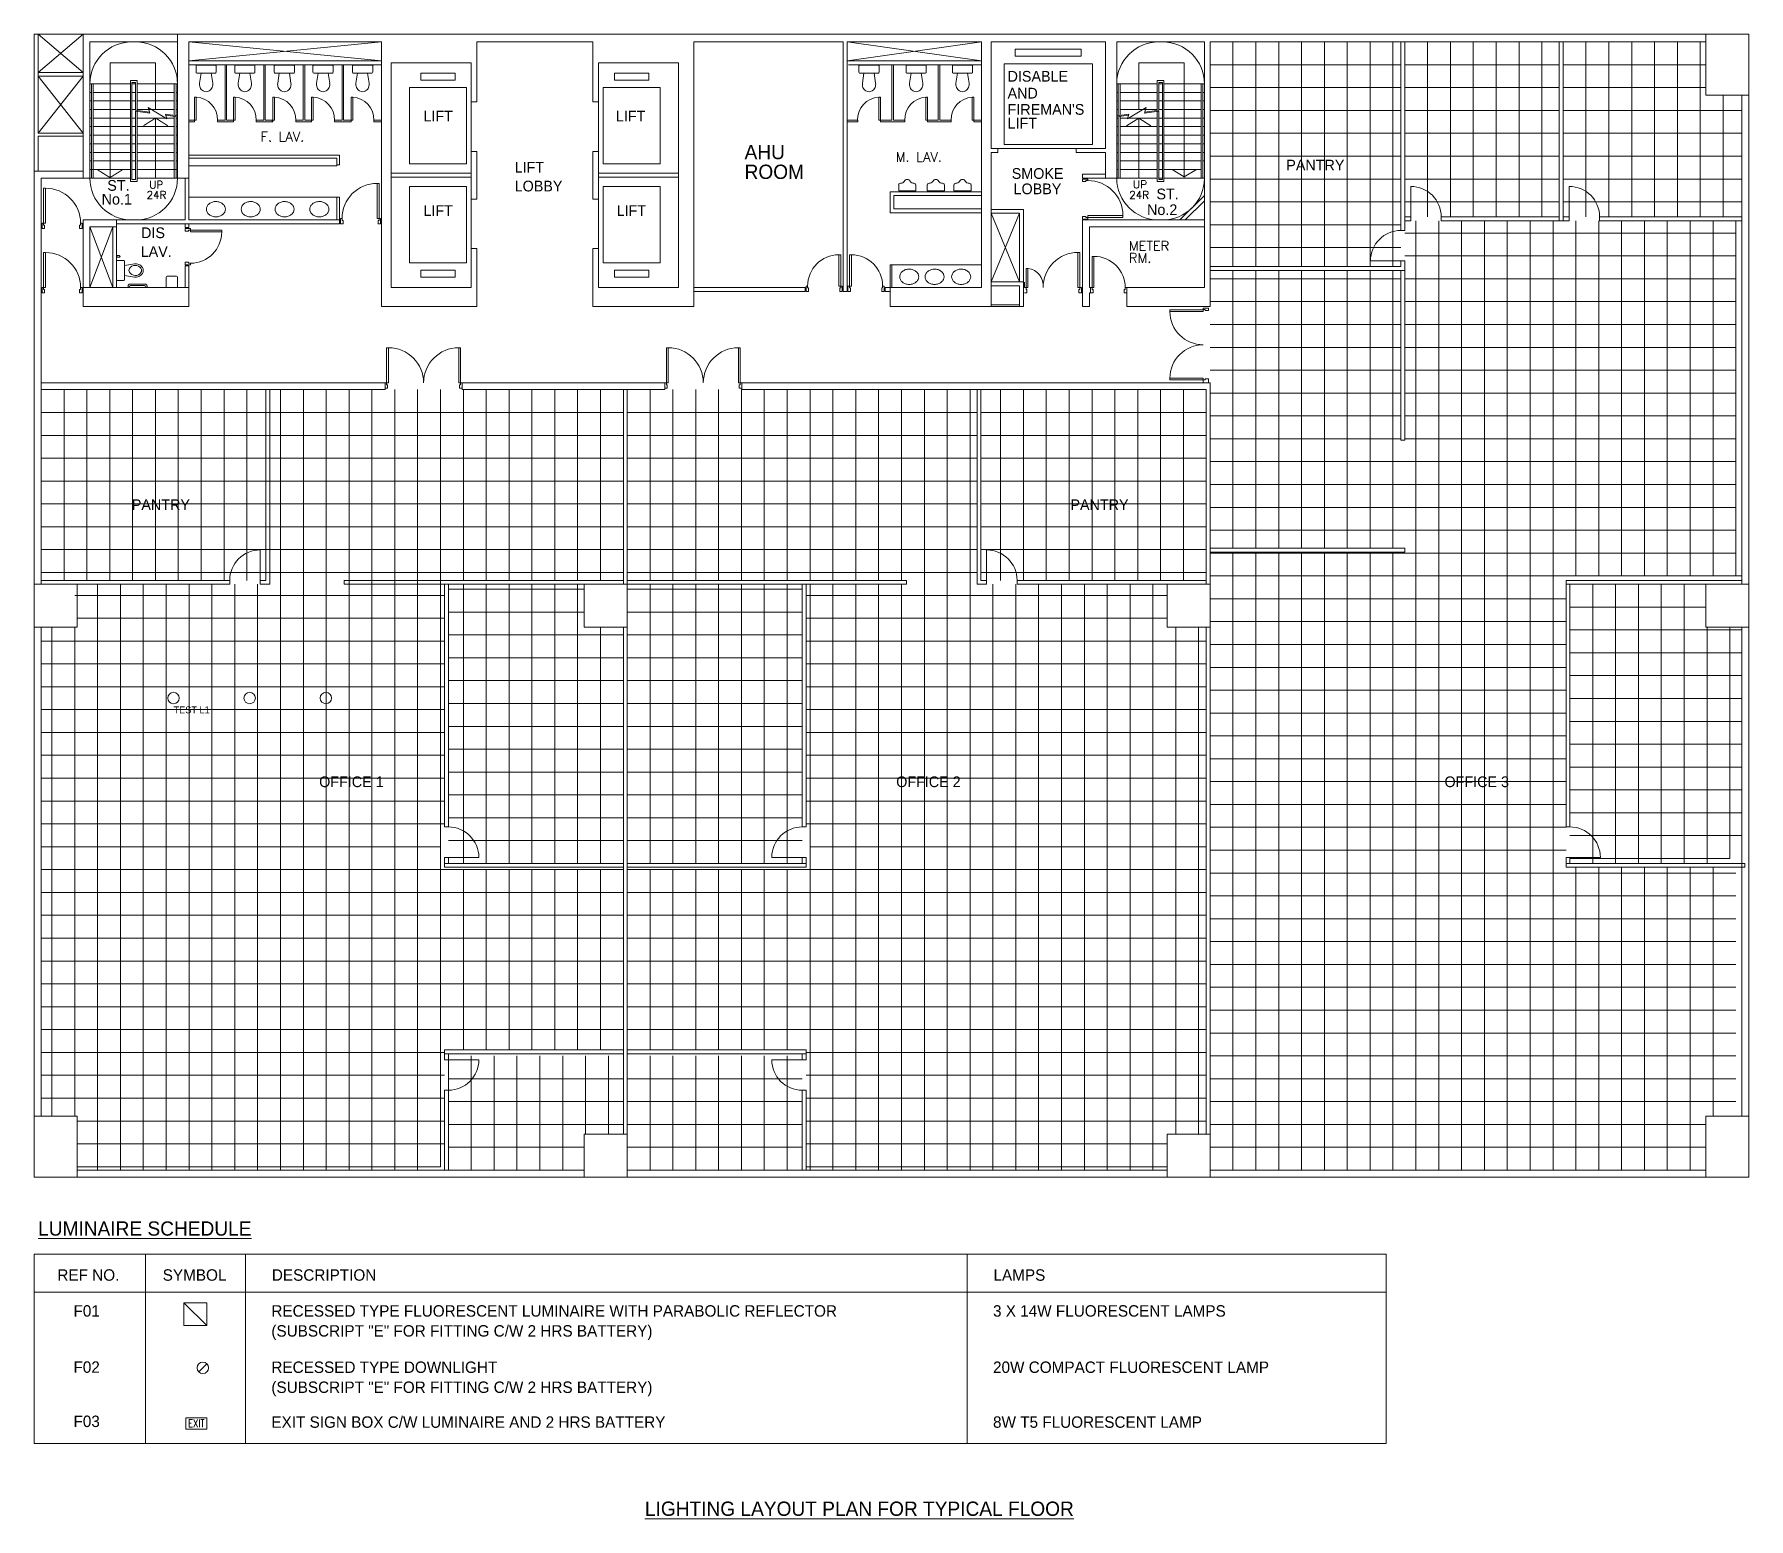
# Model space of a CAD drawing. Header units: millimetres. Extents: x 7453 to 109346, y -40506 to 46154.
# Drawn here: x 64346 to 109346, y 6955 to 45926 of the extents above; entities that cross this region are included whole.
import ezdxf
from ezdxf.enums import TextEntityAlignment as Align

# ---------------------------------------------------------------- set-up
doc = ezdxf.new("R2010")
doc.units = ezdxf.units.MM
doc.layers.get('0').update_dxf_attribs({"lineweight": 9})
for name, color, linetype, lineweight in [('ARCH', 7, 'Continuous', 5), ('Ceiling Grid', 254, 'Continuous', 5), ('Lighting', 3, 'Continuous', 18)]:
    doc.layers.add(name, color=color, linetype=linetype, lineweight=lineweight)
doc.layers.add('E-TEST-LIGHT', color=3, linetype='Continuous')
doc.styles.add('20S', font='SIMPLEX.shx', dxfattribs={"height": 200})
doc.styles.add('25S', font='simplex', dxfattribs={"height": 250})

msp = doc.modelspace()

# ---------------------------------------------------------------- texts
at = {"linetype": 'ByBlock', "lineweight": 15}
for s, height, p in [('%%ULUMINAIRE SCHEDULE', 375, (64446, 14386)), ('REF NO.', 300, (64952, 13203)), ('SYMBOL', 300, (67717, 13203)), ('DESCRIPTION', 300, (70582, 13203)), ('LAMPS', 300, (89523, 13203)), ('F01', 300, (65375, 12260)), ('RECESSED TYPE FLUORESCENT LUMINAIRE WITH PARABOLIC REFLECTOR', 300, (70569, 12260)), ('3 X 14W FLUORESCENT LAMPS', 300, (89511, 12260)), ('(SUBSCRIPT "E" FOR FITTING C/W 2 HRS BATTERY)', 300, (70569, 11736)), ('F02', 300, (65375, 10786)), ('RECESSED TYPE DOWNLIGHT', 300, (70569, 10782)), ('20W COMPACT FLUORESCENT LAMP', 300, (89511, 10782)), ('(SUBSCRIPT "E" FOR FITTING C/W 2 HRS BATTERY)', 300, (70569, 10257)), ('F03', 300, (65375, 9362)), ('EXIT SIGN BOX C/W LUMINAIRE AND 2 HRS BATTERY', 300, (70569, 9342)), ('8W T5 FLUORESCENT LAMP', 300, (89511, 9342)), ('%%ULIGHTING LAYOUT PLAN FOR TYPICAL FLOOR', 375, (80374, 7030))]:
    msp.add_text(s, height=height, dxfattribs=at).set_placement(p)
at = {"layer": 'ARCH', "linetype": 'ByBlock', "lineweight": 9}
for s, height, p in [('DISABLE', 281.2, (89893, 44682)), ('AND', 281.2, (89893, 44239)), ('LIFT', 281.2, (74559, 43639)), ('LIFT', 281.2, (79613, 43639)), ("FIREMAN'S", 281.2, (89893, 43813)), ('LIFT', 281.2, (89893, 43452)), ('AHU', 375, (82989, 42646)), ('LIFT', 281.2, (76955, 42295)), ('ROOM', 375, (82989, 42128)), ('SMOKE', 281.2, (90002, 42130)), ('PANTRY', 281.2, (97209, 42351)), ('ST.', 281.2, (66262, 41817)), ('LOBBY', 281.2, (76955, 41800)), ('LOBBY', 281.2, (90050, 41727)), ('ST.', 281.2, (93800, 41593)), ('No.1', 281.2, (66114, 41455)), ('LIFT', 281.2, (74559, 41157)), ('LIFT', 281.2, (79632, 41157)), ('No.2', 281.2, (93554, 41180)), ('DIS', 281.2, (67149, 40574)), ('LAV.', 281.2, (67139, 40080)), ('PANTRY', 281.2, (66906, 33435)), ('PANTRY', 281.2, (91543, 33435)), ('OFFICE 1', 281.2, (71823, 26161)), ('OFFICE 2', 281.2, (86969, 26161)), ('OFFICE 3', 281.2, (101361, 26161))]:
    msp.add_text(s, height=height, dxfattribs=at).set_placement(p)
at = {"layer": 'ARCH', "linetype": 'ByBlock', "lineweight": 9, "style": '25S'}
for s, p in [('F. LAV.', (70860, 43236)), ('M. LAV.', (87562, 42706))]:
    msp.add_text(s, height=250, dxfattribs=at).set_placement(p, align=Align.MIDDLE)
at = {"layer": 'ARCH', "linetype": 'ByBlock', "lineweight": 9}
for s, height, style, p in [('UP', 200, '20S', (67363, 41874)), ('UP', 200, '20S', (93184, 41884)), ('24R', 200, '20S', (67291, 41608)), ('24R', 200, '20S', (93084, 41605)), ('METER', 250, '25S', (93076, 40246)), ('RM.', 250, '25S', (93079, 39929))]:
    msp.add_text(s, height=height, dxfattribs=dict(at, style=style)).set_placement(p)
at = {"layer": 'E-TEST-LIGHT', "lineweight": 15}
msp.add_text('TEST L1', height=180, dxfattribs=at).set_placement((68000, 28100))
at = {"layer": 'Lighting', "lineweight": 9, "style": '20S', "width": 0.8}
msp.add_text('EXIT', height=200, dxfattribs=at).set_placement((68600, 9456), align=Align.MIDDLE)

# ---------------------------------------------------------------- blocks, each defined once
blk = doc.blocks.new('T5')
at = {"layer": 'Lighting', "lineweight": 15}
blk.add_line((0, 0), (-600, 600), dxfattribs=at)
blk.add_lwpolyline([(-600, 600), (0, 600), (0, 0), (-600, 0)], close=True, dxfattribs=at)

# ---------------------------------------------------------------- linework, layer by layer
at = {"lineweight": 15}
for p, q in [((67264, 13900), (67264, 8934)), ((69894, 13900), (69894, 8934)), ((88835, 13900), (88835, 8934)), ((64346, 12900), (99829, 12900))]:
    msp.add_line(p, q, dxfattribs=at)
msp.add_lwpolyline([(64346, 13900), (99829, 13900), (99829, 8934), (64346, 8934)], close=True, dxfattribs=at)
at = {"layer": 'ARCH', "linetype": 'ByBlock', "lineweight": 9}
for p, q in [((64346, 45926), (64346, 42331)), ((64446, 45926), (64446, 43326)), ((65626, 44926), (64446, 45926)), ((64446, 44926), (65626, 45926)), ((65626, 45926), (65626, 42151)), ((67006, 45926), (68106, 45926)), ((68106, 45926), (68106, 42151)), ((65806, 45726), (65806, 42151)), ((65806, 45726), (67006, 45726)), ((67006, 45726), (68106, 45726)), ((68406, 45726), (68406, 42151)), ((68406, 45226), (73459, 45726)), ((73459, 45226), (68406, 45726)), ((68406, 45726), (73459, 45726)), ((73459, 45726), (73459, 38776)), ((75959, 45726), (75959, 44151)), ((79009, 45726), (75959, 45726)), ((79009, 45726), (79009, 44151)), ((81659, 45726), (81659, 38776)), ((85579, 45726), (85579, 39176)), ((85679, 45726), (89209, 45226)), ((85679, 45226), (89209, 45726)), ((89209, 45726), (85679, 45726)), ((85679, 45726), (85679, 39176)), ((89209, 45726), (89209, 39276)), ((89459, 45726), (89459, 42926)), ((92459, 45726), (89459, 45726)), ((90096, 45535), (91822, 45535)), ((90096, 45350), (90096, 45535)), ((91822, 45535), (91822, 45350)), ((92459, 45726), (92459, 42926)), ((92759, 45726), (92759, 42056)), ((92759, 45726), (93859, 45726)), ((95059, 45726), (93859, 45726)), ((95059, 45726), (95059, 39276)), ((95209, 45726), (95209, 38776)), ((66337, 42151), (66337, 45176)), ((67531, 45176), (66337, 45176)), ((67531, 43951), (67531, 45176)), ((68406, 45226), (73459, 45226)), ((68406, 45126), (73459, 45126)), ((69353, 43671), (69353, 45126)), ((69393, 43671), (69393, 45126)), ((70369, 43671), (70369, 45126)), ((70409, 43671), (70409, 45126)), ((71406, 43671), (71406, 45126)), ((71446, 43671), (71446, 45126)), ((72423, 43671), (72423, 45126)), ((72463, 43671), (72463, 45126)), ((73709, 45176), (73709, 39276)), ((73709, 45176), (75809, 45176)), ((75809, 45176), (75809, 44151)), ((81259, 45176), (79159, 45176)), ((81259, 45176), (79159, 45176)), ((79159, 45176), (79159, 44151)), ((81259, 45176), (81259, 39276)), ((89209, 45226), (85679, 45226)), ((85714, 45126), (87369, 45126)), ((86856, 43671), (86856, 45126)), ((86896, 43671), (86896, 45126)), ((89209, 45126), (87369, 45126)), ((88073, 43671), (88073, 45126)), ((88113, 43671), (88113, 45126)), ((89799, 43036), (89799, 45154)), ((89799, 45154), (92119, 45154)), ((91822, 45350), (90096, 45350)), ((92119, 45154), (92119, 43036)), ((93334, 43951), (93334, 45176)), ((93334, 45176), (94528, 45176)), ((94528, 42151), (94528, 45176)), ((65626, 44926), (64446, 44926)), ((64446, 44826), (65626, 43326)), ((64446, 43326), (65626, 44826)), ((65626, 44826), (64446, 44826)), ((65806, 44626), (66868, 44626)), ((65844, 42151), (65844, 44626)), ((65894, 42151), (65894, 44626)), ((66868, 42063), (66868, 44714)), ((66868, 44714), (67044, 44714)), ((66906, 42113), (66906, 44664)), ((66906, 44664), (67006, 44664)), ((66906, 44626), (67006, 44626)), ((67006, 43934), (67006, 44664)), ((67044, 43929), (67044, 44714)), ((67044, 44626), (68106, 44626)), ((68018, 43794), (68018, 44626)), ((68068, 43787), (68068, 44626)), ((74489, 44906), (75394, 44906)), ((74489, 44721), (74489, 44906)), ((75394, 44721), (74489, 44721)), ((75394, 44906), (75394, 44721)), ((80480, 44906), (79574, 44906)), ((79574, 44906), (79574, 44721)), ((79574, 44721), (80480, 44721)), ((80480, 44721), (80480, 44906)), ((93821, 44626), (92759, 44626)), ((92797, 43787), (92797, 44626)), ((92847, 43794), (92847, 44626)), ((93821, 43929), (93821, 44714)), ((93997, 44714), (93821, 44714)), ((93859, 43934), (93859, 44664)), ((93959, 44664), (93859, 44664)), ((93959, 44626), (93859, 44626)), ((93959, 42113), (93959, 44664)), ((93997, 42063), (93997, 44714)), ((95059, 44626), (93997, 44626)), ((94971, 42151), (94971, 44626)), ((95021, 42151), (95021, 44626)), ((95059, 44626), (95059, 44626)), ((65806, 44401), (65844, 44401)), ((65806, 44176), (65844, 44176)), ((65894, 44401), (66868, 44401)), ((65894, 44176), (66868, 44176)), ((66906, 44401), (67006, 44401)), ((66906, 44176), (67006, 44176)), ((67044, 44401), (68018, 44401)), ((67044, 44176), (68018, 44176)), ((68068, 44401), (68106, 44401)), ((68068, 44176), (68106, 44176)), ((68554, 43671), (68554, 44271)), ((68554, 44271), (68599, 44271)), ((68599, 43671), (68599, 44271)), ((69571, 44271), (69616, 44271)), ((69571, 43671), (69571, 44271)), ((69616, 43671), (69616, 44271)), ((70608, 43671), (70608, 44271)), ((70608, 44271), (70653, 44271)), ((70653, 43671), (70653, 44271)), ((71624, 44271), (71669, 44271)), ((71624, 43671), (71624, 44271)), ((71669, 43671), (71669, 44271)), ((72661, 44271), (72706, 44271)), ((72661, 43671), (72661, 44271)), ((72706, 43671), (72706, 44271)), ((74192, 44526), (74192, 42526)), ((74192, 44526), (75692, 44526)), ((75692, 44526), (75692, 42526)), ((75809, 44151), (75959, 44151)), ((75809, 44151), (75809, 42851)), ((79159, 44151), (79009, 44151)), ((79159, 44151), (79159, 42851)), ((79277, 44526), (79277, 42526)), ((80777, 44526), (79277, 44526)), ((80777, 44526), (80777, 42526)), ((86513, 43671), (86513, 44271)), ((86558, 44271), (86513, 44271)), ((86558, 43671), (86558, 44271)), ((87749, 43671), (87749, 44271)), ((87794, 44271), (87749, 44271)), ((87794, 43671), (87794, 44271)), ((88966, 43671), (88966, 44271)), ((89011, 44271), (88966, 44271)), ((89011, 43671), (89011, 44271)), ((92797, 44401), (92759, 44401)), ((92797, 44176), (92759, 44176)), ((93821, 44401), (92847, 44401)), ((93821, 44176), (92847, 44176)), ((93959, 44401), (93859, 44401)), ((93959, 44176), (93859, 44176)), ((94971, 44401), (93997, 44401)), ((94971, 44176), (93997, 44176)), ((95059, 44401), (95021, 44401)), ((95059, 44176), (95021, 44176)), ((65806, 43951), (65844, 43951)), ((65806, 43726), (65844, 43726)), ((65894, 43951), (66868, 43951)), ((65894, 43726), (66868, 43726)), ((66906, 43951), (67006, 43951)), ((66906, 43726), (67006, 43726)), ((67371, 43883), (67006, 43934)), ((67006, 42113), (67006, 43909)), ((67380, 43857), (67006, 43909)), ((67044, 43951), (68018, 43951)), ((67044, 42063), (67044, 43903)), ((67044, 43726), (68018, 43726)), ((67828, 43705), (67332, 44000)), ((67332, 44000), (67380, 43857)), ((67531, 43726), (67531, 42151)), ((67788, 43826), (67828, 43705)), ((68106, 43782), (67788, 43826)), ((68106, 43756), (67797, 43799)), ((68018, 42151), (68018, 43768)), ((68068, 43951), (68106, 43951)), ((68068, 42151), (68068, 43762)), ((68068, 43726), (68106, 43726)), ((68554, 43671), (68406, 43671)), ((68554, 43626), (68554, 43671)), ((68554, 43671), (68599, 43671)), ((69353, 43671), (69154, 43671)), ((69154, 43626), (69154, 43671)), ((69571, 43671), (69393, 43671)), ((69571, 43671), (69616, 43671)), ((69571, 43626), (69571, 43671)), ((70171, 43626), (70171, 43671)), ((70369, 43671), (70171, 43671)), ((70171, 43626), (70171, 43671)), ((70588, 43671), (70409, 43671)), ((70608, 43671), (70459, 43671)), ((70588, 43626), (70588, 43671)), ((70608, 43626), (70608, 43671)), ((70608, 43671), (70653, 43671)), ((71406, 43671), (71208, 43671)), ((71208, 43626), (71208, 43671)), ((71624, 43671), (71446, 43671)), ((71624, 43671), (71669, 43671)), ((71624, 43626), (71624, 43671)), ((72224, 43626), (72224, 43671)), ((72423, 43671), (72224, 43671)), ((72661, 43671), (72463, 43671)), ((72661, 43671), (72706, 43671)), ((72661, 43626), (72661, 43671)), ((73459, 43671), (73261, 43671)), ((73261, 43626), (73261, 43671)), ((85679, 43671), (85958, 43671)), ((85958, 43626), (85958, 43671)), ((86558, 43671), (86513, 43671)), ((86558, 43671), (86856, 43671)), ((86558, 43626), (86558, 43671)), ((86896, 43671), (87194, 43671)), ((87194, 43626), (87194, 43671)), ((87794, 43671), (87749, 43671)), ((87794, 43671), (88073, 43671)), ((87794, 43626), (87794, 43671)), ((88113, 43671), (88411, 43671)), ((88411, 43626), (88411, 43671)), ((89011, 43671), (88966, 43671)), ((89011, 43671), (89209, 43671)), ((89011, 43626), (89011, 43671)), ((92797, 43951), (92759, 43951)), ((92759, 43782), (93077, 43826)), ((92759, 43756), (93068, 43799)), ((92797, 43726), (92759, 43726)), ((92797, 42151), (92797, 43762)), ((93821, 43951), (92847, 43951)), ((92847, 42151), (92847, 43768)), ((93821, 43726), (92847, 43726)), ((93037, 43705), (93533, 44000)), ((93077, 43826), (93037, 43705)), ((93334, 43726), (93334, 42151)), ((93533, 44000), (93485, 43857)), ((93485, 43857), (93859, 43909)), ((93494, 43883), (93859, 43934)), ((93821, 42063), (93821, 43903)), ((93959, 43951), (93859, 43951)), ((93859, 42113), (93859, 43909)), ((93959, 43726), (93859, 43726)), ((94971, 43951), (93997, 43951)), ((94971, 43726), (93997, 43726)), ((95059, 43951), (95021, 43951)), ((95059, 43726), (95021, 43726)), ((65626, 43326), (64446, 43326)), ((64446, 43251), (65626, 43251)), ((64446, 43251), (64446, 42331)), ((65806, 43501), (65844, 43501)), ((65806, 43276), (65844, 43276)), ((65894, 43501), (66868, 43501)), ((65894, 43276), (66868, 43276)), ((66906, 43501), (67006, 43501)), ((66906, 43276), (67006, 43276)), ((67044, 43501), (68018, 43501)), ((67044, 43276), (68018, 43276)), ((68068, 43501), (68106, 43501)), ((68068, 43276), (68106, 43276)), ((68406, 43626), (68554, 43626)), ((69154, 43626), (69571, 43626)), ((70171, 43626), (70588, 43626)), ((70459, 43626), (70608, 43626)), ((71208, 43626), (71624, 43626)), ((72224, 43626), (72661, 43626)), ((73261, 43626), (73459, 43626)), ((85958, 43626), (85679, 43626)), ((87194, 43626), (86558, 43626)), ((88411, 43626), (87794, 43626)), ((89209, 43626), (89011, 43626)), ((92797, 43501), (92759, 43501)), ((92797, 43276), (92759, 43276)), ((93821, 43501), (92847, 43501)), ((93821, 43276), (92847, 43276)), ((93959, 43501), (93859, 43501)), ((93959, 43276), (93859, 43276)), ((94971, 43501), (93997, 43501)), ((94971, 43276), (93997, 43276)), ((95059, 43501), (95021, 43501)), ((95059, 43276), (95021, 43276)), ((65806, 43051), (65844, 43051)), ((65806, 42826), (65844, 42826)), ((65894, 43051), (66868, 43051)), ((65894, 42826), (66868, 42826)), ((66906, 43051), (67006, 43051)), ((66906, 42826), (67006, 42826)), ((67044, 43051), (68018, 43051)), ((67044, 42826), (68018, 42826)), ((68068, 43051), (68106, 43051)), ((68068, 42826), (68106, 42826)), ((72359, 42751), (68406, 42751)), ((72359, 42501), (72359, 42751)), ((75959, 42851), (75809, 42851)), ((75809, 42851), (75809, 41601)), ((75959, 42851), (75959, 41601)), ((79009, 42851), (79009, 41601)), ((79009, 42851), (79159, 42851)), ((79159, 42851), (79159, 41601)), ((89634, 42926), (89459, 42926)), ((89459, 42826), (89459, 38776)), ((89634, 42826), (89459, 42826)), ((89634, 42926), (91694, 42926)), ((89634, 42926), (89634, 42826)), ((92119, 43036), (89799, 43036)), ((92459, 42926), (91694, 42926)), ((91694, 42926), (91694, 42826)), ((92459, 42826), (91694, 42826)), ((92459, 42826), (92459, 42151)), ((92797, 43051), (92759, 43051)), ((92797, 42826), (92759, 42826)), ((93821, 43051), (92847, 43051)), ((93821, 42826), (92847, 42826)), ((93959, 43051), (93859, 43051)), ((93959, 42826), (93859, 42826)), ((94971, 43051), (93997, 43051)), ((94971, 42826), (93997, 42826)), ((95059, 43051), (95021, 43051)), ((95059, 42826), (95021, 42826)), ((64346, 42331), (64346, 38776)), ((64346, 42331), (65626, 42331)), ((65806, 42601), (65844, 42601)), ((65806, 42376), (66868, 42376)), ((65894, 42601), (66868, 42601)), ((66906, 42601), (67006, 42601)), ((66906, 42376), (67006, 42376)), ((67044, 42601), (68018, 42601)), ((67044, 42376), (68106, 42376)), ((68068, 42601), (68106, 42601)), ((72284, 42676), (68406, 42676)), ((70231, 42676), (68406, 42676)), ((72284, 42476), (68406, 42476)), ((70231, 42476), (68406, 42476)), ((72284, 42476), (72284, 42676)), ((72359, 42501), (72284, 42501)), ((75692, 42526), (74192, 42526)), ((79277, 42526), (80777, 42526)), ((92797, 42601), (92759, 42601)), ((92797, 42376), (92759, 42376)), ((93821, 42601), (92847, 42601)), ((93821, 42376), (92847, 42376)), ((93959, 42601), (93859, 42601)), ((93959, 42376), (93859, 42376)), ((94971, 42601), (93997, 42601)), ((94971, 42376), (93997, 42376)), ((95059, 42601), (95021, 42601)), ((64526, 42151), (64526, 38776)), ((64526, 42151), (65626, 42151)), ((65806, 42151), (65626, 42151)), ((65806, 42151), (66868, 42151)), ((66868, 42063), (67044, 42063)), ((66906, 42113), (67006, 42113)), ((67044, 42151), (68106, 42151)), ((68406, 42151), (68106, 42151)), ((68306, 42151), (68306, 41051)), ((68406, 42151), (68406, 41051)), ((75809, 42276), (73709, 42276)), ((75809, 42176), (73709, 42176)), ((74192, 39926), (74192, 41926)), ((75692, 41926), (74192, 41926)), ((75692, 39926), (75692, 41926)), ((79159, 42276), (81259, 42276)), ((79159, 42176), (81259, 42176)), ((79277, 39926), (79277, 41926)), ((79277, 41926), (80777, 41926)), ((80777, 39926), (80777, 41926)), ((81259, 42176), (81259, 39476)), ((92459, 42251), (91860, 42251)), ((91860, 42151), (91860, 42251)), ((92459, 42151), (91860, 42151)), ((92759, 42151), (92459, 42151)), ((93821, 42151), (92759, 42151)), ((93997, 42063), (93821, 42063)), ((93959, 42151), (93859, 42151)), ((93959, 42113), (93859, 42113)), ((95059, 42151), (93997, 42151)), ((72359, 41651), (68406, 41651)), ((72284, 41051), (72284, 41651)), ((72359, 41051), (72359, 41651)), ((75959, 41601), (75809, 41601)), ((75809, 40301), (75809, 41601)), ((79009, 41601), (79159, 41601)), ((79159, 40301), (79159, 41601)), ((89209, 41792), (86809, 41792)), ((86809, 41242), (86809, 41792)), ((89209, 41692), (86909, 41692)), ((86909, 41342), (86909, 41692)), ((94415, 41051), (95059, 41695)), ((94556, 41051), (95059, 41554)), ((68306, 41051), (65626, 41051)), ((65626, 41051), (65626, 40871)), ((66506, 41051), (66506, 39276)), ((72359, 40951), (66506, 40951)), ((68306, 40951), (68306, 40851)), ((68306, 40951), (68306, 40851)), ((72359, 41051), (68406, 41051)), ((68406, 40951), (68406, 40851)), ((68406, 40951), (68406, 40851)), ((72359, 41051), (72359, 40951)), ((89209, 41242), (86809, 41242)), ((89209, 41342), (86909, 41342)), ((90309, 41326), (89459, 41326)), ((89459, 41226), (90209, 39426)), ((90209, 41226), (89459, 39426)), ((90209, 41226), (89459, 41226)), ((90209, 41226), (90209, 39426)), ((90309, 41326), (90309, 39226)), ((91860, 41051), (95059, 41051)), ((91860, 40871), (91860, 41051)), ((65626, 39276), (65626, 40871)), ((65806, 40871), (66406, 39276)), ((65806, 39276), (66406, 40871)), ((66506, 40871), (65806, 40871)), ((65806, 39276), (65806, 40871)), ((66406, 40871), (66406, 39276)), ((68306, 40851), (68406, 40851)), ((91860, 39276), (91860, 40871)), ((92040, 40871), (95059, 40871)), ((92040, 39276), (92040, 40871)), ((66506, 40270), (66506, 40270)), ((66516, 40120), (66506, 40120)), ((66516, 40070), (66506, 40070)), ((66516, 40120), (66516, 40070)), ((66516, 40114), (66571, 40114)), ((66571, 40076), (66516, 40076)), ((75809, 40301), (75959, 40301)), ((75809, 40301), (75809, 39276)), ((75959, 40301), (75959, 38776)), ((79009, 40301), (79009, 38776)), ((79159, 40301), (79009, 40301)), ((79159, 40301), (79159, 39276)), ((91739, 40201), (91739, 39276)), ((91739, 40201), (91789, 40201)), ((91789, 39276), (91789, 40201)), ((68306, 39851), (68306, 39276)), ((68406, 39851), (68306, 39851)), ((68306, 39771), (68306, 39276)), ((68406, 39851), (68406, 39276)), ((68406, 39771), (68406, 39276)), ((74192, 39926), (75692, 39926)), ((75394, 39730), (74489, 39730)), ((74489, 39730), (74489, 39545)), ((75394, 39545), (75394, 39730)), ((80777, 39926), (79277, 39926)), ((79574, 39730), (80480, 39730)), ((79574, 39545), (79574, 39730)), ((80480, 39730), (80480, 39545)), ((86809, 39876), (89209, 39876)), ((86809, 39276), (86809, 39876)), ((86859, 39276), (86859, 39876)), ((90377, 39776), (90377, 39276)), ((90377, 39776), (90427, 39776)), ((90427, 39276), (90427, 39776)), ((65626, 39276), (65626, 38776)), ((68406, 39276), (65626, 39276)), ((66800, 39286), (66800, 39276)), ((66800, 39286), (66850, 39286)), ((66806, 39316), (66806, 39286)), ((66844, 39298), (66844, 39286)), ((66850, 39286), (66850, 39276)), ((66856, 39366), (67256, 39366)), ((66874, 39328), (67238, 39328)), ((67312, 39286), (67262, 39286)), ((67262, 39286), (67262, 39276)), ((67268, 39298), (67268, 39286)), ((67306, 39316), (67306, 39286)), ((67312, 39286), (67312, 39276)), ((67806, 39546), (67806, 39276)), ((67836, 39576), (68076, 39576)), ((68106, 39546), (68106, 39276)), ((68406, 39276), (68406, 38776)), ((73709, 39276), (75809, 39276)), ((74489, 39545), (75394, 39545)), ((81259, 39276), (79159, 39276)), ((80480, 39545), (79574, 39545)), ((81659, 39276), (83909, 39276)), ((81659, 39176), (84579, 39176)), ((83909, 39276), (84579, 39276)), ((84579, 39176), (84579, 39276)), ((85579, 39176), (85679, 39176)), ((86809, 39276), (86679, 39276)), ((86679, 39176), (86679, 39276)), ((86809, 39176), (86679, 39176)), ((86809, 39276), (89209, 39276)), ((86809, 39276), (86809, 38776)), ((89459, 39426), (90309, 39426)), ((89459, 39326), (90209, 39326)), ((90209, 39326), (90209, 38776)), ((90309, 39326), (90309, 38776)), ((90337, 39276), (90337, 39416)), ((90337, 39276), (90377, 39276)), ((90377, 39276), (90427, 39276)), ((90377, 39276), (90377, 39226)), ((90377, 39226), (90402, 39226)), ((90402, 39226), (90402, 39136)), ((91739, 39276), (91789, 39276)), ((91764, 39226), (91764, 39136)), ((91789, 39226), (91764, 39226)), ((91829, 39276), (91789, 39276)), ((91789, 39276), (91789, 39226)), ((91829, 39136), (91829, 39276)), ((91860, 39276), (91860, 38926)), ((91860, 39276), (91860, 38776)), ((92040, 39276), (92110, 39276)), ((92040, 39276), (92090, 39276)), ((92980, 39276), (95059, 39276)), ((64346, 38776), (64346, 15926)), ((64526, 38776), (64526, 31488)), ((68406, 38776), (65626, 38776)), ((75959, 38776), (73459, 38776)), ((79009, 38776), (81659, 38776)), ((86809, 38776), (89459, 38776)), ((90209, 38826), (89459, 38826)), ((90209, 38776), (89459, 38776)), ((90209, 38776), (90309, 38776)), ((90402, 39136), (90337, 39136)), ((91764, 39136), (91829, 39136)), ((92040, 38776), (91860, 38776)), ((92040, 38776), (92040, 39136)), ((93020, 39136), (93020, 38776)), ((95209, 38776), (93020, 38776)), ((95029, 38737), (95029, 38697)), ((95169, 38737), (95029, 38737)), ((95044, 38737), (95044, 38737)), ((95169, 38672), (95169, 38737)), ((95029, 38694), (94155, 38694)), ((94155, 38647), (94155, 38694)), ((94155, 38647), (95029, 38647)), ((95029, 38697), (95079, 38697)), ((95029, 38647), (95029, 38697)), ((95079, 38697), (95079, 38672)), ((95079, 38672), (95169, 38672)), ((73595, 36776), (73595, 37696)), ((73645, 37696), (73595, 37696)), ((73645, 37696), (73645, 36776)), ((75485, 37696), (75485, 36776)), ((75485, 37696), (75535, 37696)), ((75535, 36776), (75535, 37696)), ((80936, 36776), (80936, 37696)), ((80986, 37696), (80936, 37696)), ((80986, 37696), (80986, 36776)), ((82826, 37696), (82826, 36776)), ((82826, 37696), (82876, 37696)), ((82876, 36776), (82876, 37696)), ((95029, 36901), (95029, 36851)), ((64526, 36776), (73595, 36776)), ((64526, 36596), (73555, 36596)), ((73555, 36776), (73595, 36776)), ((73555, 36636), (73555, 36776)), ((73555, 36761), (73555, 36761)), ((73620, 36636), (73555, 36636)), ((73555, 36636), (73555, 36596)), ((73595, 36776), (73595, 36726)), ((73645, 36776), (73595, 36776)), ((73595, 36726), (73620, 36726)), ((73620, 36726), (73620, 36636)), ((75485, 36776), (75535, 36776)), ((75535, 36726), (75510, 36726)), ((75510, 36726), (75510, 36636)), ((75510, 36636), (75575, 36636)), ((75575, 36776), (75535, 36776)), ((75535, 36776), (75535, 36726)), ((75535, 36776), (80936, 36776)), ((75575, 36636), (75575, 36776)), ((75575, 36761), (75575, 36761)), ((75575, 36636), (75575, 36596)), ((75575, 36596), (80896, 36596)), ((80896, 36776), (80936, 36776)), ((80896, 36636), (80896, 36776)), ((80896, 36761), (80896, 36761)), ((80961, 36636), (80896, 36636)), ((80896, 36636), (80896, 36596)), ((80936, 36776), (80936, 36726)), ((80986, 36776), (80936, 36776)), ((80936, 36726), (80961, 36726)), ((80961, 36726), (80961, 36636)), ((82826, 36776), (82876, 36776)), ((82876, 36726), (82851, 36726)), ((82851, 36726), (82851, 36636)), ((82851, 36636), (82916, 36636)), ((82876, 36776), (95209, 36776)), ((82916, 36776), (82876, 36776)), ((82876, 36776), (82876, 36726)), ((82916, 36636), (82916, 36776)), ((82916, 36761), (82916, 36761)), ((82916, 36636), (82916, 36596)), ((82916, 36596), (95109, 36596)), ((94155, 36899), (95029, 36899)), ((94155, 36899), (94155, 36851)), ((95029, 36851), (94155, 36851)), ((95029, 36776), (95029, 36851)), ((95029, 36851), (95079, 36851)), ((95169, 36776), (95029, 36776)), ((95044, 36776), (95044, 36776)), ((95079, 36851), (95079, 36876)), ((95079, 36876), (95169, 36876)), ((95169, 36876), (95169, 36776)), ((95169, 36776), (95209, 36776)), ((64526, 30363), (64526, 17526))]:
    msp.add_line(p, q, dxfattribs=at)
at = {"layer": 'ARCH', "lineweight": 15}
for p, q in [((95209, 45926), (64346, 45926)), ((64346, 45926), (109346, 45926)), ((109346, 45926), (109346, 15926)), ((85579, 45726), (81659, 45726)), ((95209, 45726), (108221, 45726)), ((100217, 45726), (100217, 40776)), ((100317, 45726), (100317, 40776)), ((109166, 44326), (109166, 31488)), ((100476, 41032), (100476, 41932)), ((104633, 41032), (104633, 41932)), ((100217, 40776), (100217, 40776)), ((100217, 40776), (100317, 40776)), ((100217, 39826), (95209, 39826)), ((100317, 39726), (95209, 39726)), ((100317, 39976), (99417, 39976)), ((100217, 39976), (100217, 39826)), ((100317, 39976), (100317, 39726)), ((92070, 39136), (92040, 39136)), ((70426, 31588), (70426, 36596)), ((70526, 31488), (70526, 36596)), ((79808, 31488), (79808, 36596)), ((79908, 31488), (79908, 36596)), ((89091, 31488), (89091, 36596)), ((89191, 31588), (89191, 36596)), ((95109, 36596), (95109, 31488)), ((95209, 36776), (95209, 31488)), ((100317, 32434), (95209, 32434)), ((100317, 32434), (100317, 32334)), ((70275, 31488), (70275, 32388)), ((89342, 31488), (89342, 32388)), ((100317, 32334), (95209, 32334)), ((64526, 31588), (69475, 31588)), ((69475, 31588), (69475, 31588)), ((69475, 31588), (69475, 31488)), ((70275, 31588), (70426, 31588)), ((89342, 31588), (89191, 31588)), ((95091, 31588), (90142, 31588)), ((90142, 31588), (90142, 31588)), ((90142, 31588), (90142, 31488)), ((64346, 30363), (64346, 31488)), ((64526, 31488), (69475, 31488)), ((70275, 31488), (70526, 31488)), ((78783, 30363), (78783, 31488)), ((89342, 31488), (89091, 31488)), ((95091, 31488), (90142, 31488)), ((94084, 30363), (94084, 31488)), ((108221, 30363), (108221, 31488)), ((79808, 30363), (79808, 17051)), ((79908, 30363), (79908, 17051)), ((95109, 30363), (95109, 17051)), ((95209, 30363), (95209, 17051)), ((109166, 30363), (109166, 17526)), ((75115, 24316), (76015, 24316)), ((84602, 24316), (83702, 24316)), ((104552, 24316), (105452, 24316)), ((75115, 19003), (76015, 19003)), ((84602, 19003), (83702, 19003)), ((78783, 15926), (78783, 17051)), ((94084, 15926), (94084, 17051)), ((109346, 15926), (64346, 15926)), ((78783, 16106), (65471, 16106)), ((94084, 16106), (79908, 16106)), ((108221, 16106), (95209, 16106))]:
    msp.add_line(p, q, dxfattribs=at)
at = {"layer": 'ARCH', "lineweight": 9}
for p, q in [((68591, 45094), (68591, 44929)), ((69101, 45114), (68611, 45114)), ((69121, 44929), (69121, 45094)), ((69608, 45094), (69608, 44929)), ((70118, 45114), (69628, 45114)), ((70138, 44929), (70138, 45094)), ((70644, 45094), (70644, 44929)), ((71154, 45114), (70664, 45114)), ((71174, 44929), (71174, 45094)), ((71661, 45094), (71661, 44929)), ((72171, 45114), (71681, 45114)), ((72191, 44929), (72191, 45094)), ((72698, 45094), (72698, 44929)), ((73208, 45114), (72718, 45114)), ((73228, 44929), (73228, 45094)), ((85991, 44929), (85991, 45094)), ((86011, 45114), (86501, 45114)), ((86521, 45094), (86521, 44929)), ((87228, 44929), (87228, 45094)), ((87248, 45114), (87738, 45114)), ((87758, 45094), (87758, 44929)), ((88444, 44929), (88444, 45094)), ((88464, 45114), (88954, 45114)), ((88974, 45094), (88974, 44929)), ((68838, 44904), (68611, 44909)), ((68724, 44907), (68683, 44644)), ((68874, 44904), (69101, 44909)), ((68988, 44907), (69029, 44644)), ((69855, 44904), (69627, 44909)), ((69741, 44907), (69700, 44644)), ((69890, 44904), (70118, 44909)), ((70005, 44907), (70046, 44644)), ((70892, 44904), (70664, 44909)), ((70777, 44907), (70736, 44644)), ((70927, 44904), (71155, 44909)), ((71041, 44907), (71082, 44644)), ((71908, 44904), (71681, 44909)), ((71794, 44907), (71753, 44644)), ((71944, 44904), (72171, 44909)), ((72058, 44907), (72099, 44644)), ((72945, 44904), (72717, 44909)), ((72831, 44907), (72790, 44644)), ((72980, 44904), (73208, 44909)), ((73095, 44907), (73136, 44644)), ((86238, 44904), (86010, 44909)), ((86124, 44907), (86083, 44644)), ((86274, 44904), (86501, 44909)), ((86388, 44907), (86429, 44644)), ((87475, 44904), (87247, 44909)), ((87360, 44907), (87320, 44644)), ((87510, 44904), (87738, 44909)), ((87625, 44907), (87665, 44644)), ((88691, 44904), (88464, 44909)), ((88577, 44907), (88536, 44644)), ((88727, 44904), (88955, 44909)), ((88841, 44907), (88882, 44644)), ((93334, 43726), (93015, 43525)), ((93654, 43525), (93334, 43726)), ((94213, 42380), (94532, 42180)), ((94532, 42180), (94852, 42380)), ((64641, 41886), (64591, 41886)), ((64591, 40966), (64591, 41886)), ((64641, 41886), (64641, 40966)), ((73344, 42011), (73344, 41091)), ((73344, 42011), (73394, 42011)), ((73394, 41091), (73394, 42011)), ((87035, 41816), (87035, 41966)), ((87484, 41816), (87484, 41966)), ((87785, 41816), (87785, 41966)), ((88234, 41816), (88234, 41966)), ((88485, 41816), (88485, 41966)), ((88934, 41816), (88934, 41966)), ((91860, 42061), (91860, 42126)), ((91860, 42126), (92000, 42126)), ((91950, 42061), (91860, 42061)), ((91950, 42086), (91950, 42061)), ((92000, 42086), (91950, 42086)), ((92000, 42126), (92000, 42086)), ((87484, 41816), (87035, 41816)), ((88234, 41816), (87785, 41816)), ((88934, 41816), (88485, 41816)), ((64551, 40826), (64551, 40966)), ((64551, 40966), (64591, 40966)), ((64641, 40966), (64591, 40966)), ((64591, 40966), (64591, 40916)), ((65561, 40966), (65561, 40916)), ((65601, 40966), (65561, 40966)), ((65601, 40826), (65601, 40966)), ((72384, 40951), (72384, 41091)), ((72384, 41091), (72424, 41091)), ((72449, 40951), (72384, 40951)), ((72424, 41091), (72424, 41041)), ((72424, 41041), (72449, 41041)), ((72449, 41041), (72449, 40951)), ((73344, 41091), (73394, 41091)), ((73394, 41041), (73369, 41041)), ((73369, 41041), (73369, 40951)), ((73369, 40951), (73434, 40951)), ((73434, 41091), (73394, 41091)), ((73394, 41091), (73394, 41041)), ((73434, 40951), (73434, 41091)), ((73434, 41076), (73434, 41076)), ((91860, 41141), (91860, 41076)), ((91950, 41141), (91860, 41141)), ((91860, 41076), (92000, 41076)), ((91950, 41116), (91950, 41141)), ((92000, 41116), (91950, 41116)), ((92000, 41166), (92000, 41116)), ((92920, 41166), (92000, 41166)), ((92000, 41116), (92920, 41116)), ((92000, 41076), (92000, 41116)), ((92920, 41166), (92920, 41116)), ((64616, 40826), (64551, 40826)), ((64591, 40916), (64616, 40916)), ((64616, 40916), (64616, 40826)), ((65536, 40916), (65536, 40826)), ((65561, 40916), (65536, 40916)), ((65536, 40826), (65601, 40826)), ((68306, 40826), (68446, 40826)), ((68306, 40761), (68306, 40826)), ((68396, 40761), (68306, 40761)), ((68396, 40786), (68396, 40761)), ((68446, 40786), (68396, 40786)), ((68446, 40826), (68446, 40786)), ((68446, 40736), (68446, 40786)), ((68446, 40786), (69266, 40786)), ((69266, 40736), (68446, 40736)), ((69266, 40736), (69266, 40786)), ((64641, 40196), (64591, 40196)), ((64591, 39276), (64591, 40196)), ((64641, 40196), (64641, 39276)), ((85464, 40136), (85464, 39316)), ((85464, 40136), (85514, 40136)), ((85514, 39316), (85514, 40136)), ((85744, 39316), (85744, 40136)), ((85794, 40136), (85744, 40136)), ((85794, 40136), (85794, 39316)), ((92110, 39276), (92110, 40096)), ((92160, 40096), (92110, 40096)), ((92160, 40096), (92160, 39276)), ((66506, 39971), (66506, 39481)), ((66690, 39991), (66526, 39991)), ((66716, 39743), (66711, 39971)), ((66716, 39708), (66711, 39480)), ((66713, 39858), (66976, 39899)), ((68306, 39941), (68306, 39876)), ((68396, 39941), (68306, 39941)), ((68306, 39876), (68446, 39876)), ((68396, 39916), (68396, 39941)), ((68446, 39916), (68396, 39916)), ((68446, 39876), (68446, 39916)), ((64551, 39136), (64551, 39276)), ((64551, 39276), (64591, 39276)), ((64641, 39276), (64591, 39276)), ((64591, 39276), (64591, 39226)), ((64591, 39226), (64616, 39226)), ((64616, 39226), (64616, 39136)), ((65536, 39226), (65536, 39136)), ((65561, 39226), (65536, 39226)), ((65561, 39276), (65561, 39226)), ((65601, 39276), (65561, 39276)), ((65601, 39136), (65601, 39276)), ((66526, 39461), (66690, 39461)), ((66713, 39594), (66976, 39553)), ((84604, 39176), (84604, 39316)), ((84604, 39316), (84644, 39316)), ((84669, 39176), (84604, 39176)), ((84644, 39316), (84644, 39266)), ((84644, 39266), (84669, 39266)), ((84669, 39266), (84669, 39176)), ((85464, 39316), (85514, 39316)), ((85514, 39266), (85489, 39266)), ((85489, 39266), (85489, 39176)), ((85489, 39176), (85554, 39176)), ((85554, 39316), (85514, 39316)), ((85514, 39316), (85514, 39266)), ((85554, 39176), (85554, 39316)), ((85704, 39316), (85744, 39316)), ((85704, 39176), (85704, 39316)), ((85769, 39176), (85704, 39176)), ((85744, 39316), (85744, 39266)), ((85794, 39316), (85744, 39316)), ((85744, 39266), (85769, 39266)), ((85769, 39266), (85769, 39176)), ((86614, 39266), (86589, 39266)), ((86589, 39266), (86589, 39176)), ((86589, 39176), (86654, 39176)), ((86654, 39316), (86614, 39316)), ((86614, 39316), (86614, 39266)), ((86654, 39176), (86654, 39316)), ((92070, 39276), (92110, 39276)), ((92070, 39136), (92070, 39276)), ((92110, 39276), (92110, 39226)), ((92160, 39276), (92110, 39276)), ((92110, 39226), (92135, 39226)), ((92135, 39226), (92135, 39136)), ((92980, 39226), (92955, 39226)), ((92955, 39226), (92955, 39136)), ((93020, 39276), (92980, 39276)), ((92980, 39276), (92980, 39226)), ((93020, 39136), (93020, 39276)), ((64616, 39136), (64551, 39136)), ((65536, 39136), (65601, 39136)), ((92135, 39136), (92070, 39136)), ((92955, 39136), (93020, 39136))]:
    msp.add_line(p, q, dxfattribs=at)
at = {"layer": 'ARCH', "lineweight": 15}
msp.add_lwpolyline([(109346, 45926), (108221, 45926), (108221, 44326), (109346, 44326)], dxfattribs=at)
for points in [[(104374, 45726), (104374, 41032), (104474, 41032), (104474, 45726)], [(100476, 41132), (100476, 41032), (100317, 41032), (100317, 41132)], [(101276, 41132), (104374, 41132), (104374, 41032), (101276, 41032)], [(104633, 41132), (104633, 41032), (104474, 41032), (104474, 41132)], [(105433, 41132), (109166, 41132), (109166, 41032), (105433, 41032)], [(100217, 35273), (100217, 39726), (100317, 39726), (100317, 35273)], [(79808, 31588), (72477, 31588), (72477, 31488), (79808, 31488)], [(79908, 31588), (87240, 31588), (87240, 31488), (79908, 31488)], [(109166, 31588), (104552, 31588), (104552, 31488), (109166, 31488)], [(64346, 30363), (65471, 30363), (65471, 31488), (64346, 31488)], [(75215, 25116), (75215, 31488), (75115, 31488), (75115, 25116)], [(78783, 30363), (79908, 30363), (79908, 31488), (78783, 31488)], [(84502, 25116), (84502, 31488), (84602, 31488), (84602, 25116)], [(94084, 30363), (95209, 30363), (95209, 31488), (94084, 31488)], [(104652, 25116), (104652, 31488), (104552, 31488), (104552, 25116)], [(108221, 30363), (109346, 30363), (109346, 31488), (108221, 31488)], [(75215, 24316), (75115, 24316), (75115, 24157), (75215, 24157)], [(84502, 24316), (84602, 24316), (84602, 24157), (84502, 24157)], [(104652, 24316), (104552, 24316), (104552, 24157), (104652, 24157)], [(79808, 24157), (75115, 24157), (75115, 24057), (79808, 24057)], [(79908, 24157), (84602, 24157), (84602, 24057), (79908, 24057)], [(109246, 24157), (104552, 24157), (104552, 24057), (109246, 24057)], [(79808, 19263), (75115, 19263), (75115, 19163), (79808, 19163)], [(75215, 19003), (75115, 19003), (75115, 19163), (75215, 19163)], [(79908, 19263), (84602, 19263), (84602, 19163), (79908, 19163)], [(84502, 19003), (84602, 19003), (84602, 19163), (84502, 19163)], [(75215, 18203), (75215, 16106), (75115, 16106), (75115, 18203)], [(84502, 18203), (84502, 16106), (84602, 16106), (84602, 18203)], [(64346, 15926), (65471, 15926), (65471, 17526), (64346, 17526)], [(108221, 15926), (109346, 15926), (109346, 17526), (108221, 17526)], [(78783, 15926), (79908, 15926), (79908, 17051), (78783, 17051)], [(94084, 15926), (95209, 15926), (95209, 17051), (94084, 17051)]]:
    msp.add_lwpolyline(points, close=True, dxfattribs=at)
at = {"layer": 'ARCH', "lineweight": 9, "const_width": 26.4}
for points in [[(67212, 43525), (67531, 43726), (67850, 43525)], [(66652, 42363), (66333, 42163), (66014, 42363)]]:
    msp.add_lwpolyline(points, dxfattribs=at)
at = {"layer": 'ARCH', "linetype": 'Continuous', "lineweight": 9}
for points in [[(68863, 41334, -0.119639), (68881, 41408, -0.104884), (68936, 41475, -0.089094), (69023, 41522, -0.096836), (69113, 41534, -0.080438), (69211, 41518, -0.089094), (69289, 41475, -0.104884), (69344, 41408, -0.119639), (69362, 41334, -0.119639), (69344, 41259, -0.104884), (69289, 41192, -0.089094), (69211, 41149, -0.080438), (69113, 41133, -0.080438), (69015, 41149, -0.089094), (68936, 41192, -0.104884), (68881, 41259, -0.119639)], [(70275, 41334, 0.119639), (70257, 41408, 0.104884), (70202, 41475, 0.089094), (70115, 41522, 0.096836), (70025, 41534, 0.080438), (69927, 41518, 0.089094), (69849, 41475, 0.104884), (69794, 41408, 0.119639), (69776, 41334, 0.119639), (69794, 41259, 0.104884), (69849, 41192, 0.089094), (69927, 41149, 0.080438), (70025, 41133, 0.080438), (70123, 41149, 0.089094), (70202, 41192, 0.104884), (70257, 41259, 0.119639)], [(70666, 41334, -0.119639), (70684, 41408, -0.104884), (70739, 41475, -0.089094), (70826, 41522, -0.096836), (70916, 41534, -0.080438), (71013, 41518, -0.089094), (71092, 41475, -0.104884), (71147, 41408, -0.119639), (71165, 41334, -0.119639), (71147, 41259, -0.104884), (71092, 41192, -0.089094), (71013, 41149, -0.080438), (70916, 41133, -0.080438), (70818, 41149, -0.089094), (70739, 41192, -0.104884), (70684, 41259, -0.119639)], [(72078, 41334, 0.119639), (72060, 41408, 0.104884), (72005, 41475, 0.089094), (71918, 41522, 0.096836), (71828, 41534, 0.080438), (71730, 41518, 0.089094), (71652, 41475, 0.104884), (71596, 41408, 0.119639), (71578, 41334, 0.119639), (71596, 41259, 0.104884), (71652, 41192, 0.089094), (71730, 41149, 0.080438), (71828, 41133, 0.080438), (71926, 41149, 0.089094), (72005, 41192, 0.104884), (72060, 41259, 0.119639)], [(87061, 39559, -0.119639), (87079, 39633, -0.104884), (87134, 39700, -0.089094), (87220, 39747, -0.096836), (87310, 39759, -0.080438), (87408, 39743, -0.089094), (87487, 39700, -0.104884), (87542, 39633, -0.119639), (87560, 39559, -0.119639), (87542, 39484, -0.104884), (87487, 39417, -0.089094), (87408, 39374, -0.080438), (87310, 39358, -0.080438), (87212, 39374, -0.089094), (87134, 39417, -0.104884), (87079, 39484, -0.119639)], [(88226, 39559, 0.119639), (88208, 39633, 0.104884), (88153, 39700, 0.089094), (88067, 39747, 0.096836), (87977, 39759, 0.080438), (87879, 39743, 0.089094), (87800, 39700, 0.104884), (87745, 39633, 0.119639), (87727, 39559, 0.119639), (87745, 39484, 0.104884), (87800, 39417, 0.089094), (87879, 39374, 0.080438), (87977, 39358, 0.080438), (88075, 39374, 0.089094), (88153, 39417, 0.104884), (88208, 39484, 0.119639)], [(88924, 39559, 0.119639), (88906, 39633, 0.104884), (88851, 39700, 0.089094), (88764, 39747, 0.096836), (88674, 39759, 0.080438), (88576, 39743, 0.089094), (88498, 39700, 0.104884), (88443, 39633, 0.119639), (88425, 39559, 0.119639), (88443, 39484, 0.104884), (88498, 39417, 0.089094), (88576, 39374, 0.080438), (88674, 39358, 0.080438), (88772, 39374, 0.089094), (88851, 39417, 0.104884), (88906, 39484, 0.119639)]]:
    msp.add_lwpolyline(points, format="xyb", close=True, dxfattribs=at)
at = {"layer": 'ARCH', "lineweight": 9}
msp.add_lwpolyline([(66844, 39677, 0.532735), (67145, 39669, 0.289578), (67145, 39782, 0.532735), (66844, 39775, 0.261816)], format="xyb", close=True, dxfattribs=at)
at = {"layer": 'ARCH', "linetype": 'ByBlock', "lineweight": 9}
for centre, radius, start, end in [((66906, 44626), 1100, 90, 180), ((67006, 44626), 1100, 0, 90), ((93859, 44626), 1100, 90, 180), ((93959, 44626), 1100, 0, 90), ((68577, 43693), 578, 357.7688, 87.7688), ((69593, 43693), 578, 357.7688, 87.7688), ((70630, 43693), 578, 357.7688, 87.7688), ((71647, 43693), 578, 357.7688, 87.7688), ((72683, 43693), 578, 357.7688, 87.7688), ((86535, 43693), 578, 92.2312, 182.2312), ((87772, 43693), 578, 92.2312, 182.2312), ((88988, 43693), 578, 92.2312, 182.2312), ((66906, 42151), 1100, 180, 270), ((67006, 42151), 1100, 270, 0), ((93859, 42151), 1100, 180, 270), ((93959, 42151), 1100, 270, 0), ((66576, 40095), 19.7, 254.4697, 105.5303), ((91744, 39283), 917, 90.3403, 180.4706), ((90377, 39326), 453, 353.6598, 83.6598), ((66856, 39316), 50, 90, 180), ((66874, 39298), 30, 90, 180), ((67238, 39298), 30, 0, 90), ((67256, 39316), 50, 0, 90), ((67836, 39546), 30, 90, 180), ((68076, 39546), 30, 0, 90), ((95029, 38647), 874, 180, 270), ((73645, 36776), 920, 0, 90), ((75485, 36776), 920, 90, 180), ((80986, 36776), 920, 0, 90), ((82826, 36776), 920, 90, 180), ((95029, 36899), 874, 90, 180)]:
    msp.add_arc(centre, radius, start, end, dxfattribs=at)
at = {"layer": 'ARCH', "lineweight": 9}
for centre, radius, start, end in [((68611, 45094), 20, 90, 180), ((69101, 45094), 20, 0, 90), ((69628, 45094), 20, 90, 180), ((70118, 45094), 20, 0, 90), ((70664, 45094), 20, 90, 180), ((71154, 45094), 20, 0, 90), ((71681, 45094), 20, 90, 180), ((72171, 45094), 20, 0, 90), ((72718, 45094), 20, 90, 180), ((73208, 45094), 20, 0, 90), ((86011, 45094), 20, 90, 180), ((86501, 45094), 20, 0, 90), ((87248, 45094), 20, 90, 180), ((87738, 45094), 20, 0, 90), ((88464, 45094), 20, 90, 180), ((88954, 45094), 20, 0, 90), ((68611, 44929), 20, 180, 268.7241), ((68881, 44613), 200, 171.1648, 203.6716), ((68856, 45704), 800, 268.7241, 271.2759), ((68831, 44613), 200, 336.3284, 8.8352), ((69101, 44929), 20, 271.2759, 0), ((69628, 44929), 20, 180, 268.7241), ((69897, 44613), 200, 171.1648, 203.6716), ((69873, 45704), 800, 268.7241, 271.2759), ((69848, 44613), 200, 336.3284, 8.8352), ((70118, 44929), 20, 271.2759, 0), ((70664, 44929), 20, 180, 268.7241), ((70934, 44613), 200, 171.1648, 203.6716), ((70909, 45704), 800, 268.7241, 271.2759), ((70885, 44613), 200, 336.3284, 8.8352), ((71154, 44929), 20, 271.2759, 0), ((71681, 44929), 20, 180, 268.7241), ((71951, 44613), 200, 171.1648, 203.6716), ((71926, 45704), 800, 268.7241, 271.2759), ((71901, 44613), 200, 336.3284, 8.8352), ((72171, 44929), 20, 271.2759, 0), ((72718, 44929), 20, 180, 268.7241), ((72987, 44613), 200, 171.1648, 203.6716), ((72963, 45704), 800, 268.7241, 271.2759), ((72938, 44613), 200, 336.3284, 8.8352), ((73208, 44929), 20, 271.2759, 0), ((86011, 44929), 20, 180, 268.7241), ((86281, 44613), 200, 171.1648, 203.6716), ((86256, 45704), 800, 268.7241, 271.2759), ((86231, 44613), 200, 336.3284, 8.8352), ((86501, 44929), 20, 271.2759, 0), ((87248, 44929), 20, 180, 268.7241), ((87517, 44613), 200, 171.1648, 203.6716), ((87493, 45704), 800, 268.7241, 271.2759), ((87468, 44613), 200, 336.3284, 8.8352), ((87738, 44929), 20, 271.2759, 0), ((88464, 44929), 20, 180, 268.7241), ((88734, 44613), 200, 171.1648, 203.6716), ((88709, 45704), 800, 268.7241, 271.2759), ((88685, 44613), 200, 336.3284, 8.8352), ((88954, 44929), 20, 271.2759, 0), ((68904, 44623), 226, 203.6716, 234.991), ((68856, 44564), 150, 237.7003, 302.2997), ((68808, 44623), 226, 305.009, 336.3284), ((69921, 44623), 226, 203.6716, 234.991), ((69873, 44564), 150, 237.7003, 302.2997), ((69824, 44623), 226, 305.009, 336.3284), ((70958, 44623), 226, 203.6716, 234.991), ((70909, 44564), 150, 237.7003, 302.2997), ((70861, 44623), 226, 305.009, 336.3284), ((71974, 44623), 226, 203.6716, 234.991), ((71926, 44564), 150, 237.7003, 302.2997), ((71878, 44623), 226, 305.009, 336.3284), ((73011, 44623), 226, 203.6716, 234.991), ((72963, 44564), 150, 237.7003, 302.2997), ((72914, 44623), 226, 305.009, 336.3284), ((86304, 44623), 226, 203.6716, 234.991), ((86256, 44564), 150, 237.7003, 302.2997), ((86207, 44623), 226, 305.009, 336.3284), ((87541, 44623), 226, 203.6716, 234.991), ((87493, 44564), 150, 237.7003, 302.2997), ((87444, 44623), 226, 305.009, 336.3284), ((88758, 44623), 226, 203.6716, 234.991), ((88709, 44564), 150, 237.7003, 302.2997), ((88661, 44623), 226, 305.009, 336.3284), ((64641, 40966), 920, 0, 90), ((73344, 41091), 920, 90, 180), ((87083, 41966), 49.3, 88.0635, 174.9796), ((87098, 42111), 96.8, 261.8449, 330.168), ((87262, 42028), 87, 91.5462, 155.8097), ((87257, 42028), 87, 24.1903, 88.4538), ((87420, 42111), 96.8, 209.832, 278.1551), ((87436, 41966), 49.3, 5.0204, 91.9365), ((87833, 41966), 49.3, 88.0635, 174.9796), ((87848, 42111), 96.8, 261.8449, 330.168), ((88012, 42028), 87, 91.5462, 155.8097), ((88007, 42028), 87, 24.1903, 88.4538), ((88170, 42111), 96.8, 209.832, 278.1551), ((88186, 41966), 49.3, 5.0204, 91.9365), ((88533, 41966), 49.3, 88.0635, 174.9796), ((88548, 42111), 96.8, 261.8449, 330.168), ((88712, 42028), 87, 91.5462, 155.8097), ((88707, 42028), 87, 24.1903, 88.4538), ((88870, 42111), 96.8, 209.832, 278.1551), ((88886, 41966), 49.3, 5.0204, 91.9365), ((92000, 41166), 920, 0, 90), ((68446, 40736), 820, 270, 0), ((64641, 39276), 920, 0, 90), ((85464, 39316), 820, 90, 180), ((85794, 39316), 820, 0, 90), ((92160, 39276), 820, 0, 90), ((66526, 39971), 20, 90, 180), ((66690, 39971), 20, 1.2759, 90), ((65916, 39726), 800, 358.7241, 1.2759), ((67007, 39701), 200, 66.3284, 98.8352), ((66997, 39677), 226, 35.009, 66.3284), ((66997, 39774), 226, 293.6716, 324.991), ((67056, 39726), 150, 327.7003, 32.2997), ((66526, 39481), 20, 180, 270), ((66691, 39481), 20, 270, 358.7241), ((67007, 39750), 200, 261.1648, 293.6716)]:
    msp.add_arc(centre, radius, start, end, dxfattribs=at)
at = {"layer": 'ARCH', "lineweight": 15}
for centre, start, end in [((100476, 41132), 0, 90), ((104633, 41132), 0, 90), ((100217, 39976), 90, 180), ((70275, 31588), 90, 180), ((89342, 31588), 0, 90), ((75215, 24316), 0, 90), ((84502, 24316), 90, 180), ((104652, 24316), 0, 90), ((75215, 19003), 270, 0), ((84502, 19003), 180, 270)]:
    msp.add_arc(centre, 800, start, end, dxfattribs=at)
at = {"layer": 'Ceiling Grid', "lineweight": 15}
for p, q in [((95809, 45726), (95809, 45126)), ((95809, 45126), (95809, 45726)), ((96409, 45126), (96409, 45726)), ((96409, 45726), (96409, 45126)), ((97009, 45126), (97009, 45726)), ((97009, 45726), (97009, 45126)), ((97609, 45126), (97609, 45726)), ((97609, 45726), (97609, 45126)), ((98209, 45126), (98209, 45726)), ((98209, 45726), (98209, 45126)), ((98809, 45126), (98809, 45726)), ((98809, 45726), (98809, 45126)), ((99409, 45126), (99409, 45726)), ((99409, 45726), (99409, 45126)), ((100009, 45726), (100009, 45126)), ((100317, 45126), (100317, 45726)), ((100917, 45126), (100917, 45726)), ((100917, 45726), (100917, 45126)), ((101517, 45126), (101517, 45726)), ((101517, 45726), (101517, 45126)), ((102117, 45126), (102117, 45726)), ((102117, 45726), (102117, 45126)), ((102717, 45126), (102717, 45726)), ((102717, 45726), (102717, 45126)), ((103317, 45126), (103317, 45726)), ((103317, 45726), (103317, 45126)), ((103917, 45726), (103917, 45126)), ((104474, 45126), (104474, 45726)), ((105074, 45126), (105074, 45726)), ((105074, 45726), (105074, 45126)), ((105674, 45126), (105674, 45726)), ((105674, 45726), (105674, 45126)), ((106274, 45126), (106274, 45726)), ((106274, 45726), (106274, 45126)), ((106874, 45126), (106874, 45726)), ((106874, 45726), (106874, 45126)), ((107474, 45126), (107474, 45726)), ((107474, 45726), (107474, 45126)), ((108074, 45726), (108074, 45126)), ((95809, 45126), (95209, 45126)), ((95209, 45126), (95809, 45126)), ((95809, 45126), (95809, 44526)), ((96409, 45126), (95809, 45126)), ((97009, 45126), (96409, 45126)), ((97609, 45126), (97009, 45126)), ((98209, 45126), (97609, 45126)), ((98809, 45126), (98209, 45126)), ((99409, 45126), (98809, 45126)), ((100009, 45126), (99409, 45126)), ((100009, 45126), (100217, 45126)), ((100917, 45126), (100317, 45126)), ((101517, 45126), (100917, 45126)), ((102117, 45126), (101517, 45126)), ((102717, 45126), (102117, 45126)), ((103317, 45126), (102717, 45126)), ((103917, 45126), (103317, 45126)), ((103917, 45126), (104374, 45126)), ((105074, 45126), (104474, 45126)), ((105674, 45126), (105074, 45126)), ((106274, 45126), (105674, 45126)), ((106874, 45126), (106274, 45126)), ((107474, 45126), (106874, 45126)), ((108074, 45126), (107474, 45126)), ((108074, 45126), (108221, 45126)), ((95209, 44526), (95809, 44526)), ((95809, 44526), (95209, 44526)), ((95809, 44526), (95809, 43926)), ((100009, 44526), (100217, 44526)), ((103917, 44526), (104374, 44526)), ((108074, 44526), (108221, 44526)), ((108674, 43926), (108674, 44326)), ((95209, 43926), (95809, 43926)), ((95809, 43926), (95209, 43926)), ((95809, 43926), (95809, 43326)), ((100009, 43926), (100217, 43926)), ((103917, 43926), (104374, 43926)), ((108674, 43926), (109166, 43926)), ((95209, 43326), (95809, 43326)), ((95809, 43326), (95209, 43326)), ((95809, 43326), (95809, 42726)), ((100009, 43326), (100217, 43326)), ((100009, 43326), (100217, 43326)), ((103917, 43326), (104374, 43326)), ((108674, 43326), (109166, 43326)), ((95809, 42726), (95209, 42726)), ((95209, 42726), (95809, 42726)), ((95809, 42726), (95809, 42126)), ((100009, 42726), (100217, 42726)), ((103917, 42726), (104374, 42726)), ((108674, 42726), (109166, 42726)), ((95209, 42126), (95809, 42126)), ((95809, 42126), (95209, 42126)), ((95809, 42126), (95809, 41526)), ((100009, 42126), (100217, 42126)), ((103917, 42126), (104374, 42126)), ((108674, 42126), (109166, 42126)), ((95209, 41526), (95809, 41526)), ((95809, 41526), (95209, 41526)), ((95809, 41526), (95809, 40926)), ((100009, 41526), (100217, 41526)), ((100917, 41526), (100917, 41132)), ((101517, 41526), (101517, 41132)), ((102117, 41526), (102117, 41132)), ((102717, 41526), (102717, 41132)), ((103317, 41526), (103317, 41132)), ((103917, 41526), (104374, 41526)), ((103917, 41526), (103917, 41132)), ((105074, 41526), (105074, 41132)), ((105674, 41526), (105674, 41132)), ((106274, 41526), (106274, 41132)), ((106874, 41526), (106874, 41132)), ((107474, 41526), (107474, 41132)), ((107474, 41526), (107474, 41132)), ((108074, 41526), (108074, 41132)), ((108674, 41526), (108674, 41132)), ((108674, 41526), (109166, 41526)), ((100609, 40706), (100609, 41032)), ((101209, 40706), (101209, 41032)), ((101809, 40706), (101809, 41032)), ((102409, 40706), (102409, 41032)), ((103009, 40706), (103009, 41032)), ((103609, 40706), (103609, 41032)), ((104209, 40706), (104209, 41032)), ((104809, 40706), (104809, 41032)), ((105409, 40706), (105409, 41032)), ((106009, 40706), (106009, 41032)), ((106609, 40706), (106609, 41032)), ((107209, 40706), (107209, 41032)), ((107809, 40706), (107809, 41032)), ((108409, 40706), (108409, 41032)), ((109009, 40706), (109009, 41032)), ((95209, 40926), (95809, 40926)), ((95809, 40926), (95209, 40926)), ((95809, 40926), (95809, 40326)), ((100009, 40926), (100217, 40926)), ((100009, 40926), (100217, 40926)), ((100609, 40706), (100317, 40706)), ((108409, 40706), (109009, 40706)), ((108409, 40106), (108409, 40706)), ((109009, 40106), (109009, 40706)), ((95809, 40326), (95209, 40326)), ((95809, 40326), (95809, 39826)), ((96409, 40326), (96409, 39826)), ((97009, 40326), (97009, 39826)), ((97609, 40326), (97609, 39826)), ((98209, 40326), (98209, 39826)), ((98809, 40326), (98809, 39826)), ((99409, 40326), (99409, 39826)), ((100009, 40326), (100217, 40326)), ((100009, 40326), (100009, 39826)), ((100609, 40106), (100317, 40106)), ((108409, 40106), (109009, 40106)), ((108409, 39506), (108409, 40106)), ((109009, 40106), (108409, 40106)), ((109009, 39506), (109009, 40106)), ((95809, 39506), (95809, 39726)), ((96409, 39506), (96409, 39726)), ((97009, 39506), (97009, 39726)), ((97609, 39506), (97609, 39726)), ((98209, 39506), (98209, 39726)), ((98809, 39506), (98809, 39726)), ((99409, 39506), (99409, 39726)), ((100009, 39506), (100009, 39726)), ((95209, 39506), (95809, 39506)), ((95809, 39506), (95809, 38906)), ((108409, 39506), (109009, 39506)), ((108409, 38906), (108409, 39506)), ((109009, 39506), (108409, 39506)), ((109009, 38906), (109009, 39506)), ((95809, 38906), (95209, 38906)), ((95209, 38906), (95809, 38906)), ((95809, 38906), (95809, 38306)), ((109009, 38906), (108409, 38906)), ((108409, 38906), (109009, 38906)), ((108409, 38306), (108409, 38906)), ((109009, 38306), (109009, 38906)), ((95209, 38306), (95809, 38306)), ((95809, 38306), (95209, 38306)), ((95809, 38306), (95809, 37706)), ((108409, 38306), (109009, 38306)), ((108409, 37706), (108409, 38306)), ((109009, 38306), (108409, 38306)), ((109009, 37706), (109009, 38306)), ((95209, 37706), (95809, 37706)), ((95809, 37706), (95209, 37706)), ((95809, 37706), (95809, 37106)), ((108409, 37706), (109009, 37706)), ((108409, 37106), (108409, 37706)), ((109009, 37706), (108409, 37706)), ((109009, 37106), (109009, 37706)), ((95209, 37106), (95809, 37106)), ((95809, 37106), (95209, 37106)), ((95809, 37106), (95809, 36506)), ((108409, 37106), (109009, 37106)), ((108409, 36506), (108409, 37106)), ((109009, 37106), (108409, 37106)), ((109009, 36506), (109009, 37106)), ((64526, 36596), (64526, 35996)), ((65126, 35996), (65126, 36596)), ((65126, 36596), (65126, 35996)), ((65726, 35996), (65726, 36596)), ((65726, 36596), (65726, 35996)), ((66326, 35996), (66326, 36596)), ((66326, 36596), (66326, 35996)), ((66926, 35996), (66926, 36596)), ((66926, 36596), (66926, 35996)), ((67526, 35996), (67526, 36596)), ((67526, 36596), (67526, 35996)), ((68126, 35996), (68126, 36596)), ((68126, 36596), (68126, 35996)), ((68726, 35996), (68726, 36596)), ((68726, 36596), (68726, 35996)), ((69326, 35996), (69326, 36596)), ((69326, 36596), (69326, 35996)), ((69926, 36596), (69926, 35996)), ((69926, 35996), (69926, 36596)), ((70808, 35996), (70808, 36596)), ((70808, 36596), (70808, 35996)), ((71408, 35996), (71408, 36596)), ((71408, 36596), (71408, 35996)), ((72008, 35996), (72008, 36596)), ((72008, 36596), (72008, 35996)), ((72608, 35996), (72608, 36596)), ((72608, 36596), (72608, 35996)), ((73208, 35996), (73208, 36596)), ((73208, 36596), (73208, 35996)), ((73808, 35996), (73808, 36596)), ((73808, 36596), (73808, 35996)), ((74408, 35996), (74408, 36596)), ((74408, 36596), (74408, 35996)), ((75008, 35996), (75008, 36596)), ((75008, 36596), (75008, 35996)), ((75608, 35996), (75608, 36596)), ((75608, 36596), (75608, 35996)), ((76208, 35996), (76208, 36596)), ((76208, 36596), (76208, 35996)), ((76808, 35996), (76808, 36596)), ((76808, 36596), (76808, 35996)), ((77408, 35996), (77408, 36596)), ((77408, 36596), (77408, 35996)), ((78008, 35996), (78008, 36596)), ((78008, 36596), (78008, 35996)), ((78608, 35996), (78608, 36596)), ((78608, 36596), (78608, 35996)), ((79208, 36596), (79208, 35996)), ((79208, 35996), (79208, 36596)), ((80508, 36596), (80508, 35996)), ((80508, 35996), (80508, 36596)), ((81108, 35996), (81108, 36596)), ((81108, 36596), (81108, 35996)), ((81708, 35996), (81708, 36596)), ((81708, 36596), (81708, 35996)), ((82308, 35996), (82308, 36596)), ((82308, 36596), (82308, 35996)), ((82908, 35996), (82908, 36596)), ((82908, 36596), (82908, 35996)), ((83508, 35996), (83508, 36596)), ((83508, 36596), (83508, 35996)), ((84108, 35996), (84108, 36596)), ((84108, 36596), (84108, 35996)), ((84708, 35996), (84708, 36596)), ((84708, 36596), (84708, 35996)), ((85308, 35996), (85308, 36596)), ((85308, 36596), (85308, 35996)), ((85908, 35996), (85908, 36596)), ((85908, 36596), (85908, 35996)), ((86508, 35996), (86508, 36596)), ((86508, 36596), (86508, 35996)), ((87108, 35996), (87108, 36596)), ((87108, 36596), (87108, 35996)), ((87708, 35996), (87708, 36596)), ((87708, 36596), (87708, 35996)), ((88308, 35996), (88308, 36596)), ((88308, 36596), (88308, 35996)), ((88908, 36596), (88908, 35996)), ((89709, 35996), (89709, 36596)), ((90309, 35996), (90309, 36596)), ((90309, 36596), (90309, 35996)), ((90909, 35996), (90909, 36596)), ((90909, 36596), (90909, 35996)), ((91509, 35996), (91509, 36596)), ((91509, 36596), (91509, 35996)), ((92109, 35996), (92109, 36596)), ((92109, 36596), (92109, 35996)), ((92709, 35996), (92709, 36596)), ((92709, 36596), (92709, 35996)), ((93309, 35996), (93309, 36596)), ((93309, 36596), (93309, 35996)), ((93909, 35996), (93909, 36596)), ((93909, 36596), (93909, 35996)), ((94509, 35996), (94509, 36596)), ((94509, 36596), (94509, 35996)), ((95209, 36506), (95809, 36506)), ((95809, 36506), (95209, 36506)), ((95809, 36506), (95809, 35906)), ((108409, 36506), (109009, 36506)), ((108409, 35906), (108409, 36506)), ((109009, 36506), (108409, 36506)), ((109009, 35906), (109009, 36506)), ((64526, 35996), (65126, 35996)), ((65126, 35996), (65726, 35996)), ((65726, 35996), (66326, 35996)), ((66326, 35996), (66926, 35996)), ((66926, 35996), (67526, 35996)), ((67526, 35996), (68126, 35996)), ((68126, 35996), (68726, 35996)), ((68726, 35996), (69326, 35996)), ((69326, 35996), (69926, 35996)), ((70526, 35996), (69926, 35996)), ((69926, 35996), (69926, 35396)), ((69926, 35996), (70526, 35996)), ((70808, 35996), (70526, 35996)), ((70526, 35996), (70808, 35996)), ((70808, 35396), (70808, 35996)), ((70808, 35996), (71408, 35996)), ((71408, 35996), (72008, 35996)), ((72008, 35996), (72608, 35996)), ((72608, 35996), (73208, 35996)), ((73208, 35996), (73808, 35996)), ((73808, 35996), (74408, 35996)), ((74408, 35996), (75008, 35996)), ((75008, 35996), (75608, 35996)), ((75608, 35996), (76208, 35996)), ((76208, 35996), (76808, 35996)), ((76808, 35996), (77408, 35996)), ((77408, 35996), (78008, 35996)), ((78008, 35996), (78608, 35996)), ((78608, 35996), (79208, 35996)), ((79808, 35996), (79208, 35996)), ((79208, 35996), (79208, 35396)), ((79208, 35996), (79808, 35996)), ((79908, 35996), (80508, 35996)), ((80508, 35996), (79908, 35996)), ((80508, 35996), (80508, 35396)), ((81108, 35996), (80508, 35996)), ((81708, 35996), (81108, 35996)), ((82308, 35996), (81708, 35996)), ((82908, 35996), (82308, 35996)), ((83508, 35996), (82908, 35996)), ((84108, 35996), (83508, 35996)), ((84708, 35996), (84108, 35996)), ((85308, 35996), (84708, 35996)), ((85908, 35996), (85308, 35996)), ((86508, 35996), (85908, 35996)), ((87108, 35996), (86508, 35996)), ((87708, 35996), (87108, 35996)), ((88308, 35996), (87708, 35996)), ((88908, 35996), (88308, 35996)), ((89091, 35996), (88908, 35996)), ((89091, 35996), (89091, 35996)), ((89709, 35996), (89191, 35996)), ((90309, 35996), (89709, 35996)), ((90909, 35996), (90309, 35996)), ((91509, 35996), (90909, 35996)), ((92109, 35996), (91509, 35996)), ((92709, 35996), (92109, 35996)), ((93309, 35996), (92709, 35996)), ((93909, 35996), (93309, 35996)), ((94509, 35996), (93909, 35996)), ((94509, 35996), (95109, 35996)), ((94509, 35396), (94509, 35996)), ((95109, 35996), (94509, 35996)), ((95209, 35906), (95809, 35906)), ((95809, 35906), (95209, 35906)), ((95809, 35906), (95809, 35306)), ((108409, 35906), (109009, 35906)), ((108409, 35306), (108409, 35906)), ((109009, 35906), (108409, 35906)), ((109009, 35306), (109009, 35906)), ((70526, 35396), (69926, 35396)), ((69926, 35396), (69926, 34796)), ((69926, 35396), (70526, 35396)), ((70808, 35396), (70526, 35396)), ((70526, 35396), (70808, 35396)), ((70808, 34796), (70808, 35396)), ((79808, 35396), (79208, 35396)), ((79208, 35396), (79208, 34796)), ((79208, 35396), (79808, 35396)), ((79908, 35396), (80508, 35396)), ((80508, 35396), (79908, 35396)), ((80508, 35396), (80508, 34796)), ((89091, 35396), (88908, 35396)), ((89091, 35396), (89091, 35396)), ((89709, 35396), (89191, 35396)), ((94509, 35396), (95109, 35396)), ((94509, 34796), (94509, 35396)), ((95109, 35396), (94509, 35396)), ((95209, 35306), (95809, 35306)), ((95809, 35306), (95209, 35306)), ((95809, 35306), (95809, 34706)), ((108409, 35306), (109009, 35306)), ((108409, 34706), (108409, 35306)), ((109009, 35306), (108409, 35306)), ((109009, 34706), (109009, 35306)), ((70526, 34796), (69926, 34796)), ((69926, 34796), (69926, 34196)), ((69926, 34796), (70526, 34796)), ((70808, 34796), (70526, 34796)), ((70526, 34796), (70808, 34796)), ((70808, 34196), (70808, 34796)), ((79808, 34796), (79208, 34796)), ((79208, 34796), (79208, 34196)), ((79208, 34796), (79808, 34796)), ((79908, 34796), (80508, 34796)), ((80508, 34796), (79908, 34796)), ((80508, 34796), (80508, 34196)), ((89091, 34796), (88908, 34796)), ((89091, 34796), (89091, 34796)), ((89709, 34796), (89191, 34796)), ((94509, 34796), (95109, 34796)), ((94509, 34196), (94509, 34796)), ((95109, 34796), (94509, 34796)), ((95209, 34706), (95809, 34706)), ((95809, 34706), (95209, 34706)), ((95809, 34706), (95809, 34106)), ((108409, 34706), (109009, 34706)), ((108409, 34106), (108409, 34706)), ((109009, 34706), (108409, 34706)), ((109009, 34106), (109009, 34706)), ((70526, 34196), (69926, 34196)), ((69926, 34196), (69926, 33596)), ((69926, 34196), (70526, 34196)), ((70808, 34196), (70526, 34196)), ((70526, 34196), (70808, 34196)), ((70808, 33596), (70808, 34196)), ((79808, 34196), (79208, 34196)), ((79208, 34196), (79208, 33596)), ((79208, 34196), (79808, 34196)), ((79908, 34196), (80508, 34196)), ((80508, 34196), (79908, 34196)), ((80508, 34196), (80508, 33596)), ((89091, 34196), (88908, 34196)), ((89091, 34196), (89091, 34196)), ((89709, 34196), (89191, 34196)), ((94509, 34196), (95109, 34196)), ((94509, 33596), (94509, 34196)), ((95109, 34196), (94509, 34196)), ((95209, 34106), (95809, 34106)), ((95809, 34106), (95209, 34106)), ((95809, 34106), (95809, 33506)), ((108409, 34106), (109009, 34106)), ((108409, 33506), (108409, 34106)), ((109009, 34106), (108409, 34106)), ((109009, 33506), (109009, 34106)), ((70526, 33596), (69926, 33596)), ((69926, 33596), (69926, 32996)), ((69926, 33596), (70526, 33596)), ((70808, 33596), (70526, 33596)), ((70526, 33596), (70808, 33596)), ((70808, 32996), (70808, 33596)), ((79808, 33596), (79208, 33596)), ((79208, 33596), (79208, 32996)), ((79208, 33596), (79808, 33596)), ((79908, 33596), (80508, 33596)), ((80508, 33596), (79908, 33596)), ((80508, 33596), (80508, 32996)), ((89091, 33596), (88908, 33596)), ((89091, 33596), (89091, 33596)), ((89709, 33596), (89191, 33596)), ((94509, 33596), (95109, 33596)), ((94509, 32996), (94509, 33596)), ((95109, 33596), (94509, 33596)), ((95209, 33506), (95809, 33506)), ((95809, 33506), (95209, 33506)), ((95809, 33506), (95809, 32906)), ((108409, 33506), (109009, 33506)), ((108409, 32906), (108409, 33506)), ((109009, 33506), (108409, 33506)), ((109009, 32906), (109009, 33506)), ((70526, 32996), (69926, 32996)), ((69926, 32996), (69926, 32396)), ((69926, 32996), (70526, 32996)), ((70808, 32996), (70526, 32996)), ((70526, 32996), (70808, 32996)), ((70808, 32396), (70808, 32996)), ((79808, 32996), (79208, 32996)), ((79208, 32996), (79208, 32396)), ((79208, 32996), (79808, 32996)), ((79908, 32996), (80508, 32996)), ((80508, 32996), (79908, 32996)), ((80508, 32996), (80508, 32396)), ((89091, 32996), (88908, 32996)), ((89091, 32996), (89091, 32996)), ((89709, 32996), (89191, 32996)), ((94509, 32996), (95109, 32996)), ((94509, 32396), (94509, 32996)), ((95109, 32996), (94509, 32996)), ((95209, 32906), (95809, 32906)), ((95809, 32906), (95209, 32906)), ((95809, 32906), (95809, 32434)), ((108409, 32906), (109009, 32906)), ((108409, 32306), (108409, 32906)), ((109009, 32906), (108409, 32906)), ((109009, 32306), (109009, 32906)), ((70526, 32396), (69926, 32396)), ((69926, 32396), (69926, 31796)), ((69926, 32396), (70526, 32396)), ((70808, 32396), (70526, 32396)), ((70526, 32396), (70808, 32396)), ((70808, 31796), (70808, 32396)), ((79808, 32396), (79208, 32396)), ((79208, 32396), (79208, 31796)), ((79208, 32396), (79808, 32396)), ((79908, 32396), (80508, 32396)), ((80508, 32396), (79908, 32396)), ((80508, 32396), (80508, 31796)), ((89091, 32396), (88908, 32396)), ((89091, 32396), (89091, 32396)), ((89709, 32396), (89191, 32396)), ((94509, 32396), (95109, 32396)), ((94509, 31796), (94509, 32396)), ((95109, 32396), (94509, 32396)), ((95809, 32306), (95209, 32306)), ((95209, 32306), (95809, 32306)), ((95809, 32334), (95809, 32306)), ((95809, 32306), (95809, 31706)), ((104209, 32306), (104809, 32306)), ((104209, 31706), (104209, 32306)), ((104809, 32306), (105409, 32306)), ((104809, 31706), (104809, 32306)), ((104809, 32306), (104809, 31706)), ((105409, 32306), (106009, 32306)), ((105409, 31706), (105409, 32306)), ((105409, 32306), (105409, 31706)), ((106009, 32306), (106609, 32306)), ((106009, 31706), (106009, 32306)), ((106009, 32306), (106009, 31706)), ((106609, 32306), (107209, 32306)), ((106609, 31706), (106609, 32306)), ((106609, 32306), (106609, 31706)), ((107209, 32306), (107809, 32306)), ((107209, 31706), (107209, 32306)), ((107209, 32306), (107209, 31706)), ((107809, 32306), (108409, 32306)), ((107809, 31706), (107809, 32306)), ((107809, 32306), (107809, 31706)), ((108409, 32306), (109009, 32306)), ((108409, 31706), (108409, 32306)), ((108409, 32306), (108409, 31706)), ((109009, 32306), (108409, 32306)), ((109009, 32306), (109009, 31706)), ((109009, 31706), (109009, 32306)), ((65126, 31796), (65126, 31588)), ((65726, 31796), (65726, 31588)), ((66326, 31796), (66326, 31588)), ((66926, 31796), (66926, 31588)), ((67526, 31796), (67526, 31588)), ((68126, 31796), (68126, 31588)), ((68726, 31796), (68726, 31588)), ((69326, 31796), (69326, 31588)), ((69926, 31796), (70526, 31796)), ((69926, 31796), (69926, 31588)), ((70808, 31796), (70526, 31796)), ((70808, 31196), (70808, 31796)), ((75608, 31796), (75008, 31796)), ((75008, 31796), (75008, 31196)), ((75608, 31588), (75608, 31796)), ((76208, 31796), (75608, 31796)), ((75608, 31796), (75608, 31588)), ((76208, 31588), (76208, 31796)), ((76808, 31796), (76208, 31796)), ((76208, 31796), (76208, 31588)), ((76808, 31588), (76808, 31796)), ((77408, 31796), (76808, 31796)), ((76808, 31796), (76808, 31588)), ((77408, 31588), (77408, 31796)), ((78008, 31796), (77408, 31796)), ((77408, 31796), (77408, 31588)), ((78008, 31588), (78008, 31796)), ((78608, 31796), (78008, 31796)), ((78008, 31796), (78008, 31588)), ((78608, 31588), (78608, 31796)), ((79208, 31796), (78608, 31796)), ((78608, 31796), (78608, 31588)), ((79208, 31588), (79208, 31796)), ((79808, 31796), (79208, 31796)), ((79208, 31796), (79208, 31588)), ((79208, 31796), (79808, 31796)), ((79908, 31796), (80508, 31796)), ((80508, 31796), (79908, 31796)), ((80508, 31796), (80508, 31588)), ((80508, 31796), (81108, 31796)), ((80508, 31588), (80508, 31796)), ((81108, 31796), (81108, 31588)), ((81108, 31796), (81708, 31796)), ((81108, 31588), (81108, 31796)), ((81708, 31796), (81708, 31588)), ((81708, 31796), (82308, 31796)), ((81708, 31588), (81708, 31796)), ((82308, 31796), (82308, 31588)), ((82308, 31796), (82908, 31796)), ((82308, 31588), (82308, 31796)), ((82908, 31796), (82908, 31588)), ((82908, 31796), (83508, 31796)), ((82908, 31588), (82908, 31796)), ((83508, 31796), (83508, 31588)), ((83508, 31796), (84108, 31796)), ((83508, 31588), (83508, 31796)), ((84108, 31796), (84108, 31588)), ((84108, 31796), (84708, 31796)), ((84108, 31588), (84108, 31796)), ((84708, 31796), (84708, 31588)), ((88908, 31196), (88908, 31796)), ((89091, 31796), (88908, 31796)), ((89091, 31796), (89091, 31796)), ((89709, 31796), (89191, 31796)), ((89709, 31796), (89709, 31588)), ((90309, 31796), (90309, 31588)), ((90909, 31796), (90909, 31588)), ((91509, 31796), (91509, 31588)), ((92109, 31796), (92109, 31588)), ((92709, 31796), (92709, 31588)), ((93309, 31796), (93309, 31588)), ((93909, 31796), (93909, 31588)), ((94509, 31796), (94509, 31588)), ((95109, 31796), (94509, 31796)), ((95209, 31706), (95809, 31706)), ((95809, 31706), (95209, 31706)), ((95809, 31706), (95809, 31106)), ((109166, 31706), (104209, 31706)), ((65408, 31196), (66008, 31196)), ((66008, 31196), (65471, 31196)), ((66008, 31196), (66008, 31488)), ((66008, 31488), (66008, 31196)), ((66008, 31196), (66608, 31196)), ((66008, 30596), (66008, 31196)), ((66608, 31196), (66608, 31488)), ((66608, 31488), (66608, 31196)), ((66608, 31196), (67208, 31196)), ((67208, 31196), (67208, 31488)), ((67208, 31488), (67208, 31196)), ((67208, 31196), (67808, 31196)), ((67808, 31196), (67808, 31488)), ((67808, 31488), (67808, 31196)), ((67808, 31196), (68408, 31196)), ((68408, 31196), (68408, 31488)), ((68408, 31488), (68408, 31196)), ((68408, 31196), (69008, 31196)), ((69008, 31196), (69008, 31488)), ((69008, 31488), (69008, 31196)), ((69008, 31196), (69608, 31196)), ((69608, 31196), (69608, 31488)), ((69608, 31488), (69608, 31196)), ((69608, 31196), (70208, 31196)), ((70208, 31196), (70208, 31488)), ((70208, 31196), (70808, 31196)), ((75115, 31196), (75008, 31196)), ((75008, 31196), (75008, 30596)), ((75008, 31196), (75115, 31196)), ((75008, 31196), (75115, 31196)), ((75115, 31196), (75008, 31196)), ((75008, 31196), (75008, 30596)), ((75608, 31357), (75215, 31357)), ((75608, 31357), (75608, 31488)), ((75608, 30757), (75608, 31357)), ((76208, 31357), (76208, 31488)), ((76808, 31357), (76808, 31488)), ((77408, 31357), (77408, 31488)), ((78008, 31357), (78008, 31488)), ((78608, 31357), (78608, 31488)), ((78783, 31357), (78608, 31357)), ((78608, 31357), (78608, 30757)), ((79908, 31357), (80508, 31357)), ((80508, 31357), (80508, 31488)), ((80508, 31357), (80508, 30757)), ((81108, 31357), (81108, 31488)), ((81708, 31357), (81708, 31488)), ((82308, 31357), (82308, 31488)), ((82908, 31357), (82908, 31488)), ((83508, 31357), (83508, 31488)), ((84108, 31357), (84108, 31488)), ((84108, 31357), (84502, 31357)), ((84108, 30757), (84108, 31357)), ((84708, 31196), (84602, 31196)), ((84602, 31196), (84708, 31196)), ((84708, 31196), (84602, 31196)), ((84602, 31196), (84708, 31196)), ((84708, 31488), (84708, 31196)), ((84708, 31196), (84708, 30596)), ((84708, 31196), (84708, 30596)), ((89508, 31196), (88908, 31196)), ((89508, 31196), (89508, 31488)), ((90108, 31196), (89508, 31196)), ((90108, 31488), (90108, 31196)), ((90108, 31196), (90108, 31488)), ((90708, 31196), (90108, 31196)), ((90708, 31488), (90708, 31196)), ((90708, 31196), (90708, 31488)), ((91308, 31196), (90708, 31196)), ((91308, 31488), (91308, 31196)), ((91308, 31196), (91308, 31488)), ((91908, 31196), (91308, 31196)), ((91908, 31488), (91908, 31196)), ((91908, 31196), (91908, 31488)), ((92508, 31196), (91908, 31196)), ((92508, 31488), (92508, 31196)), ((92508, 31196), (92508, 31488)), ((93108, 31196), (92508, 31196)), ((93108, 31488), (93108, 31196)), ((93108, 31196), (93108, 31488)), ((93708, 31196), (93108, 31196)), ((93708, 31488), (93708, 31196)), ((93708, 31196), (93708, 31488)), ((94084, 31196), (93708, 31196)), ((93708, 31196), (94084, 31196)), ((93708, 30596), (93708, 31196)), ((95209, 31106), (95809, 31106)), ((95809, 31106), (95209, 31106)), ((95809, 31106), (95809, 30506)), ((104209, 31106), (104552, 31106)), ((105252, 31488), (105252, 30888)), ((105252, 30888), (105252, 31488)), ((105852, 30888), (105852, 31488)), ((105852, 31488), (105852, 30888)), ((106452, 30888), (106452, 31488)), ((106452, 31488), (106452, 30888)), ((107052, 30888), (107052, 31488)), ((107052, 31488), (107052, 30888)), ((107652, 31488), (107652, 30888)), ((75608, 30757), (75215, 30757)), ((75215, 30757), (75608, 30757)), ((75608, 30157), (75608, 30757)), ((78608, 30757), (78783, 30757)), ((78783, 30757), (78608, 30757)), ((78608, 30757), (78608, 30157)), ((80508, 30757), (79908, 30757)), ((79908, 30757), (80508, 30757)), ((80508, 30757), (80508, 30157)), ((84108, 30757), (84502, 30757)), ((84108, 30157), (84108, 30757)), ((84502, 30757), (84108, 30757)), ((104652, 30888), (105252, 30888)), ((105252, 30888), (104652, 30888)), ((105252, 30888), (105252, 30288)), ((105852, 30888), (105252, 30888)), ((106452, 30888), (105852, 30888)), ((107052, 30888), (106452, 30888)), ((107652, 30888), (107052, 30888)), ((107652, 30888), (108221, 30888)), ((64808, 29996), (64808, 30363)), ((64808, 30363), (64808, 29996)), ((65408, 29996), (65408, 30363)), ((65471, 30596), (66008, 30596)), ((75115, 30596), (75008, 30596)), ((75008, 30596), (75008, 29996)), ((75008, 30596), (75115, 30596)), ((75008, 30596), (75115, 30596)), ((75115, 30596), (75008, 30596)), ((75008, 30596), (75008, 29996)), ((75608, 30157), (75215, 30157)), ((75215, 30157), (75608, 30157)), ((75608, 29557), (75608, 30157)), ((78608, 30157), (79208, 30157)), ((79208, 30157), (79208, 30363)), ((79208, 30363), (79208, 30157)), ((79208, 30157), (79808, 30157)), ((79808, 30157), (79208, 30157)), ((79208, 30157), (79208, 29557)), ((80508, 30157), (79908, 30157)), ((79908, 30157), (80508, 30157)), ((80508, 30157), (80508, 29557)), ((84108, 30157), (84502, 30157)), ((84108, 29557), (84108, 30157)), ((84502, 30157), (84108, 30157)), ((84708, 30596), (84602, 30596)), ((84602, 30596), (84708, 30596)), ((84708, 30596), (84602, 30596)), ((84602, 30596), (84708, 30596)), ((84708, 30596), (84708, 29996)), ((84708, 30596), (84708, 29996)), ((94084, 30596), (93708, 30596)), ((94308, 29996), (94308, 30363)), ((94908, 30363), (94908, 29996)), ((94908, 29996), (94908, 30363)), ((95209, 30506), (95809, 30506)), ((95809, 30506), (95209, 30506)), ((95809, 30506), (95809, 29906)), ((104209, 30506), (104552, 30506)), ((104652, 30288), (105252, 30288)), ((105252, 30288), (104652, 30288)), ((105252, 30288), (105252, 29688)), ((108252, 30288), (108252, 30363)), ((108852, 30288), (108852, 30363)), ((108852, 30288), (109166, 30288)), ((64526, 29996), (64808, 29996)), ((64808, 29996), (64526, 29996)), ((64808, 29996), (65408, 29996)), ((64808, 29396), (64808, 29996)), ((75115, 29996), (75008, 29996)), ((75008, 29996), (75008, 29396)), ((75008, 29996), (75115, 29996)), ((75008, 29996), (75115, 29996)), ((75115, 29996), (75008, 29996)), ((75008, 29996), (75008, 29396)), ((84708, 29996), (84602, 29996)), ((84602, 29996), (84708, 29996)), ((84708, 29996), (84602, 29996)), ((84602, 29996), (84708, 29996)), ((84708, 29996), (84708, 29396)), ((84708, 29996), (84708, 29396)), ((94908, 29996), (94308, 29996)), ((95109, 29996), (94908, 29996)), ((94908, 29996), (95109, 29996)), ((94908, 29396), (94908, 29996)), ((95209, 29906), (95809, 29906)), ((95809, 29906), (95209, 29906)), ((95809, 29906), (95809, 29306)), ((104209, 29906), (104552, 29906)), ((64808, 29396), (64526, 29396)), ((64526, 29396), (64808, 29396)), ((64808, 28796), (64808, 29396)), ((75115, 29396), (75008, 29396)), ((75008, 29396), (75008, 28796)), ((75008, 29396), (75115, 29396)), ((75608, 29557), (75215, 29557)), ((75215, 29557), (75608, 29557)), ((75608, 28957), (75608, 29557)), ((79208, 29557), (79808, 29557)), ((79808, 29557), (79208, 29557)), ((79208, 29557), (79208, 28957)), ((80508, 29557), (79908, 29557)), ((79908, 29557), (80508, 29557)), ((80508, 29557), (80508, 28957)), ((84108, 29557), (84502, 29557)), ((84108, 28957), (84108, 29557)), ((84502, 29557), (84108, 29557)), ((84708, 29396), (84602, 29396)), ((84602, 29396), (84708, 29396)), ((84708, 29396), (84708, 28796)), ((95109, 29396), (94908, 29396)), ((94908, 29396), (95109, 29396)), ((94908, 28796), (94908, 29396)), ((95209, 29306), (95809, 29306)), ((95809, 29306), (95209, 29306)), ((95809, 29306), (95809, 28706)), ((104209, 29306), (104552, 29306)), ((105252, 29688), (104652, 29688)), ((104652, 29688), (105252, 29688)), ((105252, 29688), (105252, 29088)), ((108852, 29688), (109166, 29688)), ((75608, 28957), (75215, 28957)), ((75215, 28957), (75608, 28957)), ((75608, 28357), (75608, 28957)), ((79208, 28957), (79808, 28957)), ((79808, 28957), (79208, 28957)), ((79208, 28957), (79208, 28357)), ((80508, 28957), (79908, 28957)), ((79908, 28957), (80508, 28957)), ((80508, 28957), (80508, 28357)), ((84108, 28957), (84502, 28957)), ((84108, 28357), (84108, 28957)), ((84502, 28957), (84108, 28957)), ((104652, 29088), (105252, 29088)), ((105252, 29088), (104652, 29088)), ((105252, 29088), (105252, 28488)), ((108852, 29088), (109166, 29088)), ((64808, 28796), (64526, 28796)), ((64526, 28796), (64808, 28796)), ((64808, 28196), (64808, 28796)), ((75115, 28796), (75008, 28796)), ((75008, 28796), (75008, 28196)), ((75008, 28796), (75115, 28796)), ((75008, 28796), (75115, 28796)), ((75115, 28796), (75008, 28796)), ((75008, 28796), (75008, 28196)), ((75608, 28357), (75215, 28357)), ((75215, 28357), (75608, 28357)), ((75608, 27757), (75608, 28357)), ((79208, 28357), (79808, 28357)), ((79808, 28357), (79208, 28357)), ((79208, 28357), (79208, 27757)), ((80508, 28357), (79908, 28357)), ((79908, 28357), (80508, 28357)), ((80508, 28357), (80508, 27757)), ((84108, 28357), (84502, 28357)), ((84108, 27757), (84108, 28357)), ((84502, 28357), (84108, 28357)), ((84708, 28796), (84602, 28796)), ((84602, 28796), (84708, 28796)), ((84708, 28796), (84602, 28796)), ((84602, 28796), (84708, 28796)), ((84708, 28796), (84708, 28196)), ((84708, 28796), (84708, 28196)), ((95109, 28796), (94908, 28796)), ((94908, 28796), (95109, 28796)), ((94908, 28196), (94908, 28796)), ((95209, 28706), (95809, 28706)), ((95809, 28706), (95209, 28706)), ((95809, 28706), (95809, 28106)), ((104209, 28706), (104552, 28706)), ((104652, 28488), (105252, 28488)), ((105252, 28488), (104652, 28488)), ((105252, 28488), (105252, 27888)), ((108852, 28488), (109166, 28488)), ((64808, 28196), (64526, 28196)), ((64526, 28196), (64808, 28196)), ((64808, 27596), (64808, 28196)), ((75115, 28196), (75008, 28196)), ((75008, 28196), (75008, 27596)), ((75008, 28196), (75115, 28196)), ((75008, 28196), (75115, 28196)), ((75115, 28196), (75008, 28196)), ((75008, 28196), (75008, 27596)), ((84708, 28196), (84602, 28196)), ((84602, 28196), (84708, 28196)), ((84708, 28196), (84602, 28196)), ((84602, 28196), (84708, 28196)), ((84708, 28196), (84708, 27596)), ((84708, 28196), (84708, 27596)), ((95109, 28196), (94908, 28196)), ((94908, 28196), (95109, 28196)), ((94908, 27596), (94908, 28196)), ((95209, 28106), (95809, 28106)), ((95809, 28106), (95209, 28106)), ((95809, 28106), (95809, 27506)), ((104209, 28106), (104552, 28106)), ((64808, 27596), (64526, 27596)), ((64526, 27596), (64808, 27596)), ((64808, 26996), (64808, 27596)), ((75115, 27596), (75008, 27596)), ((75008, 27596), (75008, 26996)), ((75008, 27596), (75115, 27596)), ((75008, 27596), (75115, 27596)), ((75115, 27596), (75008, 27596)), ((75008, 27596), (75008, 26996)), ((75608, 27757), (75215, 27757)), ((75215, 27757), (75608, 27757)), ((75608, 27157), (75608, 27757)), ((79208, 27757), (79808, 27757)), ((79808, 27757), (79208, 27757)), ((79208, 27757), (79208, 27157)), ((80508, 27757), (79908, 27757)), ((79908, 27757), (80508, 27757)), ((80508, 27757), (80508, 27157)), ((84108, 27757), (84502, 27757)), ((84108, 27157), (84108, 27757)), ((84502, 27757), (84108, 27757)), ((84708, 27596), (84602, 27596)), ((84602, 27596), (84708, 27596)), ((84708, 27596), (84602, 27596)), ((84602, 27596), (84708, 27596)), ((84708, 27596), (84708, 26996)), ((84708, 27596), (84708, 26996)), ((95109, 27596), (94908, 27596)), ((94908, 27596), (95109, 27596)), ((94908, 26996), (94908, 27596)), ((95209, 27506), (95809, 27506)), ((95809, 27506), (95209, 27506)), ((95809, 27506), (95809, 26906)), ((104209, 27506), (104552, 27506)), ((104652, 27888), (105252, 27888)), ((105252, 27888), (104652, 27888)), ((105252, 27888), (105252, 27288)), ((108852, 27888), (109166, 27888)), ((75608, 27157), (75215, 27157)), ((75215, 27157), (75608, 27157)), ((75608, 26557), (75608, 27157)), ((79208, 27157), (79808, 27157)), ((79808, 27157), (79208, 27157)), ((79208, 27157), (79208, 26557)), ((80508, 27157), (79908, 27157)), ((79908, 27157), (80508, 27157)), ((80508, 27157), (80508, 26557)), ((84108, 27157), (84502, 27157)), ((84108, 26557), (84108, 27157)), ((84502, 27157), (84108, 27157)), ((104652, 27288), (105252, 27288)), ((105252, 27288), (104652, 27288)), ((105252, 27288), (105252, 26688)), ((108852, 27288), (109166, 27288)), ((64808, 26996), (64526, 26996)), ((64526, 26996), (64808, 26996)), ((64808, 26396), (64808, 26996)), ((75115, 26996), (75008, 26996)), ((75008, 26996), (75008, 26396)), ((75008, 26996), (75115, 26996)), ((75608, 26557), (75215, 26557)), ((75215, 26557), (75608, 26557)), ((75608, 25957), (75608, 26557)), ((79208, 26557), (79808, 26557)), ((79808, 26557), (79208, 26557)), ((79208, 26557), (79208, 25957)), ((80508, 26557), (79908, 26557)), ((79908, 26557), (80508, 26557)), ((80508, 26557), (80508, 25957)), ((84108, 26557), (84502, 26557)), ((84108, 25957), (84108, 26557)), ((84502, 26557), (84108, 26557)), ((84708, 26996), (84602, 26996)), ((84602, 26996), (84708, 26996)), ((84708, 26996), (84708, 26396)), ((95109, 26996), (94908, 26996)), ((94908, 26996), (95109, 26996)), ((94908, 26396), (94908, 26996)), ((95209, 26906), (95809, 26906)), ((95809, 26906), (95209, 26906)), ((95809, 26906), (95809, 26306)), ((104209, 26906), (104552, 26906)), ((104652, 26688), (105252, 26688)), ((105252, 26688), (104652, 26688)), ((105252, 26688), (105252, 26088)), ((108852, 26688), (109166, 26688)), ((64808, 26396), (64526, 26396)), ((64526, 26396), (64808, 26396)), ((64808, 25796), (64808, 26396)), ((75115, 26396), (75008, 26396)), ((75008, 26396), (75008, 25796)), ((75008, 26396), (75115, 26396)), ((84708, 26396), (84602, 26396)), ((84602, 26396), (84708, 26396)), ((84708, 26396), (84708, 25796)), ((95109, 26396), (94908, 26396)), ((94908, 26396), (95109, 26396)), ((94908, 25796), (94908, 26396)), ((95209, 26306), (95809, 26306)), ((95809, 26306), (95209, 26306)), ((95809, 26306), (95809, 25706)), ((104209, 26306), (104552, 26306)), ((64808, 25796), (64526, 25796)), ((64526, 25796), (64808, 25796)), ((64808, 25196), (64808, 25796)), ((75115, 25796), (75008, 25796)), ((75008, 25796), (75008, 25196)), ((75008, 25796), (75115, 25796)), ((75608, 25957), (75215, 25957)), ((75215, 25957), (75608, 25957)), ((75608, 25357), (75608, 25957)), ((79208, 25957), (79808, 25957)), ((79808, 25957), (79208, 25957)), ((79208, 25957), (79208, 25357)), ((80508, 25957), (79908, 25957)), ((79908, 25957), (80508, 25957)), ((80508, 25957), (80508, 25357)), ((84108, 25957), (84502, 25957)), ((84108, 25357), (84108, 25957)), ((84502, 25957), (84108, 25957)), ((84708, 25796), (84602, 25796)), ((84602, 25796), (84708, 25796)), ((84708, 25796), (84708, 25196)), ((95109, 25796), (94908, 25796)), ((94908, 25796), (95109, 25796)), ((94908, 25196), (94908, 25796)), ((95209, 25706), (95809, 25706)), ((95809, 25706), (95209, 25706)), ((95809, 25706), (95809, 25106)), ((104209, 25706), (104552, 25706)), ((104652, 26088), (105252, 26088)), ((105252, 26088), (104652, 26088)), ((105252, 26088), (105252, 25488)), ((108852, 26088), (109166, 26088)), ((75608, 25357), (75215, 25357)), ((75215, 25357), (75608, 25357)), ((75608, 24757), (75608, 25357)), ((79208, 25357), (79808, 25357)), ((79808, 25357), (79208, 25357)), ((79208, 25357), (79208, 24757)), ((80508, 25357), (79908, 25357)), ((79908, 25357), (80508, 25357)), ((80508, 25357), (80508, 24757)), ((84108, 25357), (84502, 25357)), ((84108, 24757), (84108, 25357)), ((84502, 25357), (84108, 25357)), ((104652, 25488), (105252, 25488)), ((105252, 25488), (104652, 25488)), ((105252, 25488), (105252, 24888)), ((108852, 25488), (109166, 25488)), ((64808, 25196), (64526, 25196)), ((64526, 25196), (64808, 25196)), ((64808, 24596), (64808, 25196)), ((75115, 25196), (75008, 25196)), ((75008, 25196), (75008, 24596)), ((75008, 25196), (75115, 25196)), ((75608, 24757), (75215, 24757)), ((75215, 24757), (75608, 24757)), ((75608, 24157), (75608, 24757)), ((76208, 24757), (75608, 24757)), ((75608, 24757), (75608, 24157)), ((76208, 24157), (76208, 24757)), ((76808, 24757), (76208, 24757)), ((76208, 24757), (76208, 24157)), ((76808, 24157), (76808, 24757)), ((77408, 24757), (76808, 24757)), ((76808, 24757), (76808, 24157)), ((77408, 24157), (77408, 24757)), ((78008, 24757), (77408, 24757)), ((77408, 24757), (77408, 24157)), ((78008, 24157), (78008, 24757)), ((78608, 24757), (78008, 24757)), ((78008, 24757), (78008, 24157)), ((78608, 24157), (78608, 24757)), ((79208, 24757), (78608, 24757)), ((78608, 24757), (78608, 24157)), ((79208, 24757), (79808, 24757)), ((79808, 24757), (79208, 24757)), ((79208, 24757), (79208, 24157)), ((79208, 24157), (79208, 24757)), ((80508, 24757), (79908, 24757)), ((79908, 24757), (80508, 24757)), ((80508, 24757), (80508, 24157)), ((80508, 24757), (81108, 24757)), ((80508, 24157), (80508, 24757)), ((81108, 24757), (81708, 24757)), ((81108, 24157), (81108, 24757)), ((81108, 24757), (81108, 24157)), ((81708, 24757), (82308, 24757)), ((81708, 24157), (81708, 24757)), ((81708, 24757), (81708, 24157)), ((82308, 24757), (82908, 24757)), ((82308, 24157), (82308, 24757)), ((82308, 24757), (82308, 24157)), ((82908, 24757), (83508, 24757)), ((82908, 24157), (82908, 24757)), ((82908, 24757), (82908, 24157)), ((83508, 24757), (84108, 24757)), ((83508, 24157), (83508, 24757)), ((83508, 24757), (83508, 24157)), ((84108, 24757), (84502, 24757)), ((84108, 24157), (84108, 24757)), ((84502, 24757), (84108, 24757)), ((84108, 24757), (84108, 24157)), ((84708, 25196), (84602, 25196)), ((84602, 25196), (84708, 25196)), ((84708, 25196), (84708, 24596)), ((95109, 25196), (94908, 25196)), ((94908, 25196), (95109, 25196)), ((94908, 24596), (94908, 25196)), ((95209, 25106), (95809, 25106)), ((95809, 25106), (95209, 25106)), ((95809, 25106), (95809, 24506)), ((104209, 25106), (104552, 25106)), ((104652, 24888), (105252, 24888)), ((105252, 24888), (104652, 24888)), ((105252, 24888), (105252, 24288)), ((108852, 24888), (109166, 24888)), ((64808, 24596), (64526, 24596)), ((64526, 24596), (64808, 24596)), ((64808, 23996), (64808, 24596)), ((75008, 24596), (75008, 23996)), ((84708, 24596), (84708, 23996)), ((95109, 24596), (94908, 24596)), ((94908, 24596), (95109, 24596)), ((94908, 23996), (94908, 24596)), ((95209, 24506), (95809, 24506)), ((95809, 24506), (95209, 24506)), ((95809, 24506), (95809, 23906)), ((104209, 24506), (104552, 24506)), ((64808, 23996), (64526, 23996)), ((64526, 23996), (64808, 23996)), ((64808, 23396), (64808, 23996)), ((79208, 23996), (79208, 23396)), ((79808, 23996), (79208, 23996)), ((79208, 23996), (79208, 23396)), ((80508, 23996), (79908, 23996)), ((80508, 23996), (80508, 23396)), ((80508, 23396), (80508, 23996)), ((95109, 23996), (94908, 23996)), ((94908, 23996), (95109, 23996)), ((94908, 23396), (94908, 23996)), ((95209, 23906), (95809, 23906)), ((95809, 23906), (95209, 23906)), ((95809, 23906), (95809, 23306)), ((105252, 24288), (104652, 24288)), ((104809, 23906), (104809, 24057)), ((105252, 24288), (105252, 24157)), ((105409, 23906), (105409, 24057)), ((105852, 24288), (105852, 24157)), ((106009, 23906), (106009, 24057)), ((106452, 24288), (106452, 24157)), ((106609, 23906), (106609, 24057)), ((107052, 24288), (107052, 24157)), ((107209, 23906), (107209, 24057)), ((107652, 24288), (107652, 24157)), ((107809, 23906), (107809, 24057)), ((108252, 24288), (108252, 24157)), ((108409, 23906), (108409, 24057)), ((108409, 23906), (109009, 23906)), ((108409, 23306), (108409, 23906)), ((64808, 23396), (64526, 23396)), ((64526, 23396), (64808, 23396)), ((64808, 22796), (64808, 23396)), ((79808, 23396), (79208, 23396)), ((79208, 23396), (79208, 22796)), ((79208, 23396), (79808, 23396)), ((79208, 23396), (79808, 23396)), ((79908, 23396), (80508, 23396)), ((80508, 23396), (79908, 23396)), ((79908, 23396), (80508, 23396)), ((80508, 23396), (80508, 22796)), ((95109, 23396), (94908, 23396)), ((94908, 23396), (95109, 23396)), ((94908, 22796), (94908, 23396)), ((95209, 23306), (95809, 23306)), ((95809, 23306), (95209, 23306)), ((95809, 23306), (95809, 22706)), ((108409, 23306), (109009, 23306)), ((108409, 22706), (108409, 23306)), ((109009, 23306), (108409, 23306)), ((64808, 22796), (64526, 22796)), ((64526, 22796), (64808, 22796)), ((64808, 22196), (64808, 22796)), ((79808, 22796), (79208, 22796)), ((79208, 22796), (79208, 22196)), ((79208, 22796), (79808, 22796)), ((79908, 22796), (80508, 22796)), ((80508, 22796), (79908, 22796)), ((80508, 22796), (80508, 22196)), ((95109, 22796), (94908, 22796)), ((94908, 22796), (95109, 22796)), ((94908, 22196), (94908, 22796)), ((95209, 22706), (95809, 22706)), ((95809, 22706), (95209, 22706)), ((95809, 22706), (95809, 22106)), ((108409, 22706), (109009, 22706)), ((108409, 22106), (108409, 22706)), ((109009, 22706), (108409, 22706)), ((64808, 22196), (64526, 22196)), ((64526, 22196), (64808, 22196)), ((64808, 21596), (64808, 22196)), ((79808, 22196), (79208, 22196)), ((79208, 22196), (79208, 21596)), ((79208, 22196), (79808, 22196)), ((79908, 22196), (80508, 22196)), ((80508, 22196), (79908, 22196)), ((80508, 22196), (80508, 21596)), ((95109, 22196), (94908, 22196)), ((94908, 22196), (95109, 22196)), ((94908, 21596), (94908, 22196)), ((95209, 22106), (95809, 22106)), ((95809, 22106), (95209, 22106)), ((95809, 22106), (95809, 21506)), ((108409, 22106), (109009, 22106)), ((108409, 21506), (108409, 22106)), ((109009, 22106), (108409, 22106)), ((64808, 21596), (64526, 21596)), ((64526, 21596), (64808, 21596)), ((64808, 20996), (64808, 21596)), ((79808, 21596), (79208, 21596)), ((79208, 21596), (79208, 20996)), ((79208, 21596), (79808, 21596)), ((79908, 21596), (80508, 21596)), ((80508, 21596), (79908, 21596)), ((80508, 21596), (80508, 20996)), ((95109, 21596), (94908, 21596)), ((94908, 21596), (95109, 21596)), ((94908, 20996), (94908, 21596)), ((95209, 21506), (95809, 21506)), ((95809, 21506), (95209, 21506)), ((95809, 21506), (95809, 20906)), ((108409, 21506), (109009, 21506)), ((108409, 20906), (108409, 21506)), ((109009, 21506), (108409, 21506)), ((64808, 20996), (64526, 20996)), ((64526, 20996), (64808, 20996)), ((64808, 20396), (64808, 20996)), ((79808, 20996), (79208, 20996)), ((79208, 20996), (79208, 20396)), ((79208, 20996), (79808, 20996)), ((79908, 20996), (80508, 20996)), ((80508, 20996), (79908, 20996)), ((80508, 20996), (80508, 20396)), ((95109, 20996), (94908, 20996)), ((94908, 20996), (95109, 20996)), ((94908, 20396), (94908, 20996)), ((95209, 20906), (95809, 20906)), ((95809, 20906), (95209, 20906)), ((95809, 20906), (95809, 20306)), ((108409, 20906), (109009, 20906)), ((108409, 20306), (108409, 20906)), ((109009, 20906), (108409, 20906)), ((64808, 20396), (64526, 20396)), ((64526, 20396), (64808, 20396)), ((64808, 19796), (64808, 20396)), ((79808, 20396), (79208, 20396)), ((79208, 20396), (79208, 19796)), ((79208, 20396), (79808, 20396)), ((79908, 20396), (80508, 20396)), ((80508, 20396), (79908, 20396)), ((80508, 20396), (80508, 19796)), ((95109, 20396), (94908, 20396)), ((94908, 20396), (95109, 20396)), ((94908, 19796), (94908, 20396)), ((95209, 20306), (95809, 20306)), ((95809, 20306), (95209, 20306)), ((95809, 20306), (95809, 19706)), ((108409, 20306), (109009, 20306)), ((108409, 19706), (108409, 20306)), ((109009, 20306), (108409, 20306)), ((64808, 19796), (64526, 19796)), ((64526, 19796), (64808, 19796)), ((64808, 19196), (64808, 19796)), ((76208, 19796), (75608, 19796)), ((75608, 19796), (75608, 19263)), ((76208, 19263), (76208, 19796)), ((76808, 19796), (76208, 19796)), ((76208, 19796), (76208, 19263)), ((76808, 19263), (76808, 19796)), ((77408, 19796), (76808, 19796)), ((76808, 19796), (76808, 19263)), ((77408, 19263), (77408, 19796)), ((78008, 19796), (77408, 19796)), ((77408, 19796), (77408, 19263)), ((78008, 19263), (78008, 19796)), ((78608, 19796), (78008, 19796)), ((78008, 19796), (78008, 19263)), ((78608, 19263), (78608, 19796)), ((79208, 19796), (78608, 19796)), ((78608, 19796), (78608, 19263)), ((79208, 19263), (79208, 19796)), ((79808, 19796), (79208, 19796)), ((79208, 19796), (79208, 19263)), ((79208, 19796), (79808, 19796)), ((79908, 19796), (80508, 19796)), ((80508, 19796), (79908, 19796)), ((80508, 19796), (80508, 19263)), ((80508, 19796), (81108, 19796)), ((80508, 19263), (80508, 19796)), ((81108, 19796), (81108, 19263)), ((81108, 19796), (81708, 19796)), ((81108, 19263), (81108, 19796)), ((81708, 19796), (81708, 19263)), ((81708, 19796), (82308, 19796)), ((81708, 19263), (81708, 19796)), ((82308, 19796), (82308, 19263)), ((82308, 19796), (82908, 19796)), ((82308, 19263), (82308, 19796)), ((82908, 19796), (82908, 19263)), ((82908, 19796), (83508, 19796)), ((82908, 19263), (82908, 19796)), ((83508, 19796), (83508, 19263)), ((83508, 19796), (84108, 19796)), ((83508, 19263), (83508, 19796)), ((84108, 19796), (84108, 19263)), ((95109, 19796), (94908, 19796)), ((94908, 19796), (95109, 19796)), ((94908, 19196), (94908, 19796)), ((95209, 19706), (95809, 19706)), ((95809, 19706), (95209, 19706)), ((95809, 19706), (95809, 19106)), ((108409, 19706), (109009, 19706)), ((108409, 19106), (108409, 19706)), ((109009, 19706), (108409, 19706)), ((64808, 19196), (64526, 19196)), ((64526, 19196), (64808, 19196)), ((64808, 18596), (64808, 19196)), ((75008, 19196), (75008, 18596)), ((75215, 19106), (75215, 18506)), ((75815, 18506), (75815, 19106)), ((75815, 19106), (75815, 18506)), ((76415, 18506), (76415, 19106)), ((76415, 19106), (76415, 18506)), ((77015, 18506), (77015, 19106)), ((77015, 19106), (77015, 18506)), ((77615, 18506), (77615, 19106)), ((77615, 19106), (77615, 18506)), ((78215, 18506), (78215, 19106)), ((78215, 19106), (78215, 18506)), ((78815, 18506), (78815, 19106)), ((78815, 19106), (78815, 18506)), ((79415, 18506), (79415, 19106)), ((80508, 18506), (80508, 19106)), ((80508, 19106), (80508, 18506)), ((81108, 18506), (81108, 19106)), ((81108, 19106), (81108, 18506)), ((81708, 18506), (81708, 19106)), ((81708, 19106), (81708, 18506)), ((82308, 18506), (82308, 19106)), ((82308, 19106), (82308, 18506)), ((82908, 19106), (82908, 18506)), ((82908, 18506), (82908, 19106)), ((83508, 18506), (83508, 19106)), ((83508, 19106), (83508, 18506)), ((84108, 18506), (84108, 19106)), ((84602, 19196), (84708, 19196)), ((84708, 19196), (84708, 18596)), ((95109, 19196), (94908, 19196)), ((94908, 19196), (95109, 19196)), ((94908, 18596), (94908, 19196)), ((95209, 19106), (95809, 19106)), ((95809, 19106), (95209, 19106)), ((95809, 19106), (95809, 18506)), ((108409, 19106), (109009, 19106)), ((108409, 18506), (108409, 19106)), ((109009, 19106), (108409, 19106)), ((64808, 18596), (64526, 18596)), ((64526, 18596), (64808, 18596)), ((64808, 17996), (64808, 18596)), ((75115, 18596), (75008, 18596)), ((75008, 18596), (75008, 17996)), ((75008, 18596), (75115, 18596)), ((75215, 18506), (75815, 18506)), ((75815, 18506), (76415, 18506)), ((76415, 18506), (77015, 18506)), ((77015, 18506), (77615, 18506)), ((77615, 18506), (78215, 18506)), ((78215, 18506), (78815, 18506)), ((78815, 18506), (79415, 18506)), ((79415, 18506), (79808, 18506)), ((80508, 18506), (79908, 18506)), ((79908, 18506), (80508, 18506)), ((80508, 17906), (80508, 18506)), ((80508, 18506), (81108, 18506)), ((81108, 18506), (81708, 18506)), ((81708, 18506), (82308, 18506)), ((82308, 18506), (82908, 18506)), ((82908, 18506), (83508, 18506)), ((83508, 18506), (84108, 18506)), ((84108, 18506), (84502, 18506)), ((84708, 18596), (84602, 18596)), ((84602, 18596), (84708, 18596)), ((84708, 18596), (84708, 17996)), ((95109, 18596), (94908, 18596)), ((94908, 18596), (95109, 18596)), ((94908, 17996), (94908, 18596)), ((95209, 18506), (95809, 18506)), ((95809, 18506), (95209, 18506)), ((95809, 18506), (95809, 17906)), ((108409, 18506), (109009, 18506)), ((108409, 17906), (108409, 18506)), ((109009, 18506), (108409, 18506)), ((64808, 17996), (64526, 17996)), ((64526, 17996), (64808, 17996)), ((64808, 17526), (64808, 17996)), ((65408, 17996), (64808, 17996)), ((64808, 17996), (64808, 17526)), ((65408, 17526), (65408, 17996)), ((66008, 17996), (65408, 17996)), ((66008, 17396), (66008, 17996)), ((75115, 17996), (75008, 17996)), ((75008, 17996), (75008, 17396)), ((75008, 17996), (75115, 17996)), ((79415, 17906), (79808, 17906)), ((80508, 17906), (79908, 17906)), ((79908, 17906), (80508, 17906)), ((80508, 17306), (80508, 17906)), ((84108, 17906), (84502, 17906)), ((84108, 17906), (84502, 17906)), ((84708, 17996), (84602, 17996)), ((84602, 17996), (84708, 17996)), ((84708, 17996), (84708, 17396)), ((93708, 17996), (94308, 17996)), ((93708, 17396), (93708, 17996)), ((94308, 17996), (94908, 17996)), ((94308, 17051), (94308, 17996)), ((94908, 17996), (94908, 17051)), ((95109, 17996), (94908, 17996)), ((94908, 17996), (95109, 17996)), ((94908, 17051), (94908, 17996)), ((95209, 17906), (95809, 17906)), ((95809, 17906), (95209, 17906)), ((95809, 17906), (95809, 17306)), ((107809, 17906), (108409, 17906)), ((107809, 17306), (107809, 17906)), ((108409, 17906), (109009, 17906)), ((108409, 17526), (108409, 17906)), ((108409, 17906), (108409, 17526)), ((109009, 17906), (108409, 17906)), ((66008, 17396), (65471, 17396)), ((66008, 16796), (66008, 17396)), ((75115, 17396), (75008, 17396)), ((75008, 17396), (75008, 16796)), ((75008, 17396), (75115, 17396)), ((78815, 17306), (78215, 17306)), ((78215, 17306), (78215, 16706)), ((78815, 17051), (78815, 17306)), ((79415, 17306), (79415, 17051)), ((79415, 17306), (79808, 17306)), ((80508, 17306), (79908, 17306)), ((79908, 17306), (80508, 17306)), ((80508, 16706), (80508, 17306)), ((84108, 17306), (84502, 17306)), ((84708, 17396), (84602, 17396)), ((84602, 17396), (84708, 17396)), ((84708, 17396), (84708, 16796)), ((93708, 17396), (95109, 17396)), ((93708, 16796), (93708, 17396)), ((95209, 17306), (95809, 17306)), ((95809, 17306), (95209, 17306)), ((95809, 17306), (95809, 16706)), ((107809, 17306), (108221, 17306)), ((107809, 16706), (107809, 17306)), ((108221, 17306), (107809, 17306)), ((66008, 16796), (65471, 16796)), ((65471, 16796), (66008, 16796)), ((66008, 16196), (66008, 16796)), ((75115, 16796), (75008, 16796)), ((75008, 16796), (75008, 16196)), ((75008, 16796), (75115, 16796)), ((75815, 16706), (75215, 16706)), ((75215, 16706), (75215, 16106)), ((75815, 16106), (75815, 16706)), ((76415, 16706), (75815, 16706)), ((75815, 16706), (75815, 16106)), ((76415, 16106), (76415, 16706)), ((77015, 16706), (76415, 16706)), ((76415, 16706), (76415, 16106)), ((77015, 16106), (77015, 16706)), ((77615, 16706), (77015, 16706)), ((77015, 16706), (77015, 16106)), ((77615, 16106), (77615, 16706)), ((78215, 16706), (77615, 16706)), ((77615, 16706), (77615, 16106)), ((78783, 16706), (78215, 16706)), ((78215, 16706), (78215, 16106)), ((78215, 16706), (78783, 16706)), ((78215, 16106), (78215, 16706)), ((80508, 16706), (79908, 16706)), ((79908, 16706), (80508, 16706)), ((80508, 16106), (80508, 16706)), ((81108, 16706), (80508, 16706)), ((80508, 16706), (80508, 16106)), ((81108, 16106), (81108, 16706)), ((81708, 16706), (81108, 16706)), ((81108, 16706), (81108, 16106)), ((81708, 16106), (81708, 16706)), ((82308, 16706), (81708, 16706)), ((81708, 16706), (81708, 16106)), ((82308, 16106), (82308, 16706)), ((82908, 16706), (82308, 16706)), ((82308, 16706), (82308, 16106)), ((83508, 16706), (82908, 16706)), ((82908, 16706), (82908, 16106)), ((82908, 16106), (82908, 16706)), ((83508, 16106), (83508, 16706)), ((84108, 16706), (83508, 16706)), ((83508, 16706), (83508, 16106)), ((84108, 16706), (84502, 16706)), ((84108, 16706), (84502, 16706)), ((84108, 16106), (84108, 16706)), ((84708, 16796), (84602, 16796)), ((84602, 16796), (84708, 16796)), ((84708, 16796), (84708, 16196)), ((94084, 16796), (93708, 16796)), ((93708, 16796), (94084, 16796)), ((93708, 16196), (93708, 16796)), ((95209, 16706), (95809, 16706)), ((95809, 16706), (95209, 16706)), ((95809, 16706), (95809, 16106)), ((95809, 16706), (96409, 16706)), ((95809, 16106), (95809, 16706)), ((96409, 16706), (97009, 16706)), ((96409, 16106), (96409, 16706)), ((96409, 16706), (96409, 16106)), ((97009, 16706), (97609, 16706)), ((97009, 16106), (97009, 16706)), ((97009, 16706), (97009, 16106)), ((97609, 16706), (98209, 16706)), ((97609, 16106), (97609, 16706)), ((97609, 16706), (97609, 16106)), ((98209, 16706), (98809, 16706)), ((98209, 16106), (98209, 16706)), ((98209, 16706), (98209, 16106)), ((98809, 16706), (99409, 16706)), ((98809, 16106), (98809, 16706)), ((98809, 16706), (98809, 16106)), ((99409, 16706), (100009, 16706)), ((99409, 16106), (99409, 16706)), ((99409, 16706), (99409, 16106)), ((100009, 16706), (100609, 16706)), ((100009, 16106), (100009, 16706)), ((100009, 16706), (100009, 16106)), ((100609, 16706), (101209, 16706)), ((100609, 16106), (100609, 16706)), ((100609, 16706), (100609, 16106)), ((101209, 16706), (101809, 16706)), ((101209, 16106), (101209, 16706)), ((101209, 16706), (101209, 16106)), ((101809, 16706), (102409, 16706)), ((101809, 16106), (101809, 16706)), ((101809, 16706), (101809, 16106)), ((102409, 16706), (103009, 16706)), ((102409, 16106), (102409, 16706)), ((102409, 16706), (102409, 16106)), ((103009, 16706), (103609, 16706)), ((103009, 16106), (103009, 16706)), ((103009, 16706), (103009, 16106)), ((103609, 16706), (104209, 16706)), ((103609, 16106), (103609, 16706)), ((103609, 16706), (103609, 16106)), ((104209, 16706), (104809, 16706)), ((104209, 16106), (104209, 16706)), ((104209, 16706), (104209, 16106)), ((104809, 16706), (105409, 16706)), ((104809, 16106), (104809, 16706)), ((104809, 16706), (104809, 16106)), ((105409, 16706), (106009, 16706)), ((105409, 16106), (105409, 16706)), ((105409, 16706), (105409, 16106)), ((106009, 16706), (106609, 16706)), ((106009, 16106), (106009, 16706)), ((106009, 16706), (106009, 16106)), ((106609, 16706), (107209, 16706)), ((106609, 16106), (106609, 16706)), ((106609, 16706), (106609, 16106)), ((107209, 16706), (107809, 16706)), ((107209, 16106), (107209, 16706)), ((107209, 16706), (107209, 16106)), ((107809, 16706), (108221, 16706)), ((107809, 16106), (107809, 16706)), ((108221, 16706), (107809, 16706)), ((107809, 16706), (107809, 16106)), ((66008, 16196), (65471, 16196)), ((65471, 16196), (66008, 16196)), ((66008, 16106), (66008, 16196)), ((66608, 16196), (66008, 16196)), ((66008, 16196), (66008, 16106)), ((66608, 16106), (66608, 16196)), ((67208, 16196), (66608, 16196)), ((66608, 16196), (66608, 16106)), ((67208, 16106), (67208, 16196)), ((67808, 16196), (67208, 16196)), ((67208, 16196), (67208, 16106)), ((67808, 16106), (67808, 16196)), ((68408, 16196), (67808, 16196)), ((67808, 16196), (67808, 16106)), ((68408, 16106), (68408, 16196)), ((69008, 16196), (68408, 16196)), ((68408, 16196), (68408, 16106)), ((69008, 16106), (69008, 16196)), ((69608, 16196), (69008, 16196)), ((69008, 16196), (69008, 16106)), ((69608, 16106), (69608, 16196)), ((70208, 16196), (69608, 16196)), ((69608, 16196), (69608, 16106)), ((70208, 16106), (70208, 16196)), ((70808, 16196), (70208, 16196)), ((70208, 16196), (70208, 16106)), ((70808, 16106), (70808, 16196)), ((71408, 16196), (70808, 16196)), ((70808, 16196), (70808, 16106)), ((71408, 16106), (71408, 16196)), ((72008, 16196), (71408, 16196)), ((71408, 16196), (71408, 16106)), ((72008, 16106), (72008, 16196)), ((72608, 16196), (72008, 16196)), ((72008, 16196), (72008, 16106)), ((72608, 16106), (72608, 16196)), ((73208, 16196), (72608, 16196)), ((72608, 16196), (72608, 16106)), ((73208, 16106), (73208, 16196)), ((73808, 16196), (73208, 16196)), ((73208, 16196), (73208, 16106)), ((73808, 16106), (73808, 16196)), ((74408, 16196), (73808, 16196)), ((73808, 16196), (73808, 16106)), ((74408, 16106), (74408, 16196)), ((75008, 16196), (74408, 16196)), ((74408, 16196), (74408, 16106)), ((84708, 16196), (84602, 16196)), ((84602, 16196), (84708, 16196)), ((84708, 16196), (84708, 16106)), ((84708, 16196), (85308, 16196)), ((84708, 16106), (84708, 16196)), ((85308, 16196), (85308, 16106)), ((85308, 16196), (85908, 16196)), ((85308, 16106), (85308, 16196)), ((85908, 16196), (85908, 16106)), ((85908, 16196), (86508, 16196)), ((85908, 16106), (85908, 16196)), ((86508, 16196), (86508, 16106)), ((86508, 16196), (87108, 16196)), ((86508, 16106), (86508, 16196)), ((87108, 16196), (87108, 16106)), ((87108, 16196), (87708, 16196)), ((87108, 16106), (87108, 16196)), ((87708, 16196), (87708, 16106)), ((87708, 16196), (88308, 16196)), ((87708, 16106), (87708, 16196)), ((88308, 16196), (88308, 16106)), ((88308, 16196), (88908, 16196)), ((88308, 16106), (88308, 16196)), ((88908, 16196), (88908, 16106)), ((88908, 16196), (89508, 16196)), ((88908, 16106), (88908, 16196)), ((89508, 16196), (89508, 16106)), ((89508, 16196), (90108, 16196)), ((89508, 16106), (89508, 16196)), ((90108, 16196), (90108, 16106)), ((90108, 16196), (90708, 16196)), ((90108, 16106), (90108, 16196)), ((90708, 16196), (90708, 16106)), ((90708, 16196), (91308, 16196)), ((90708, 16106), (90708, 16196)), ((91308, 16196), (91308, 16106)), ((91308, 16196), (91908, 16196)), ((91308, 16106), (91308, 16196)), ((91908, 16196), (91908, 16106)), ((91908, 16196), (92508, 16196)), ((91908, 16106), (91908, 16196)), ((92508, 16196), (92508, 16106)), ((92508, 16196), (93108, 16196)), ((92508, 16106), (92508, 16196)), ((93108, 16196), (93108, 16106)), ((93108, 16196), (93708, 16196)), ((93108, 16106), (93108, 16196)), ((93708, 16196), (93708, 16106)), ((94084, 16196), (93708, 16196)), ((93708, 16196), (94084, 16196)), ((93708, 16106), (93708, 16196))]:
    msp.add_line(p, q, dxfattribs=at)
for points in [[(95809, 45126), (96409, 45126), (96409, 44526), (95809, 44526)], [(96409, 45126), (97009, 45126), (97009, 44526), (96409, 44526)], [(97009, 45126), (97609, 45126), (97609, 44526), (97009, 44526)], [(97609, 45126), (98209, 45126), (98209, 44526), (97609, 44526)], [(98209, 45126), (98809, 45126), (98809, 44526), (98209, 44526)], [(98809, 45126), (99409, 45126), (99409, 44526), (98809, 44526)], [(99409, 45126), (100009, 45126), (100009, 44526), (99409, 44526)], [(100317, 45126), (100917, 45126), (100917, 44526), (100317, 44526)], [(100917, 45126), (101517, 45126), (101517, 44526), (100917, 44526)], [(101517, 45126), (102117, 45126), (102117, 44526), (101517, 44526)], [(102117, 45126), (102717, 45126), (102717, 44526), (102117, 44526)], [(102717, 45126), (103317, 45126), (103317, 44526), (102717, 44526)], [(103317, 45126), (103917, 45126), (103917, 44526), (103317, 44526)], [(104474, 45126), (105074, 45126), (105074, 44526), (104474, 44526)], [(105074, 45126), (105674, 45126), (105674, 44526), (105074, 44526)], [(105674, 45126), (106274, 45126), (106274, 44526), (105674, 44526)], [(106274, 45126), (106874, 45126), (106874, 44526), (106274, 44526)], [(106874, 45126), (107474, 45126), (107474, 44526), (106874, 44526)], [(107474, 45126), (108074, 45126), (108074, 44526), (107474, 44526)], [(95809, 44526), (96409, 44526), (96409, 43926), (95809, 43926)], [(96409, 44526), (97009, 44526), (97009, 43926), (96409, 43926)], [(97009, 44526), (97609, 44526), (97609, 43926), (97009, 43926)], [(97609, 44526), (98209, 44526), (98209, 43926), (97609, 43926)], [(98209, 44526), (98809, 44526), (98809, 43926), (98209, 43926)], [(98809, 44526), (99409, 44526), (99409, 43926), (98809, 43926)], [(99409, 44526), (100009, 44526), (100009, 43926), (99409, 43926)], [(100317, 44526), (100917, 44526), (100917, 43926), (100317, 43926)], [(100917, 44526), (101517, 44526), (101517, 43926), (100917, 43926)], [(101517, 44526), (102117, 44526), (102117, 43926), (101517, 43926)], [(102117, 44526), (102717, 44526), (102717, 43926), (102117, 43926)], [(102717, 44526), (103317, 44526), (103317, 43926), (102717, 43926)], [(103317, 44526), (103917, 44526), (103917, 43926), (103317, 43926)], [(104474, 44526), (105074, 44526), (105074, 43926), (104474, 43926)], [(105074, 44526), (105674, 44526), (105674, 43926), (105074, 43926)], [(105674, 44526), (106274, 44526), (106274, 43926), (105674, 43926)], [(106274, 44526), (106874, 44526), (106874, 43926), (106274, 43926)], [(106874, 44526), (107474, 44526), (107474, 43926), (106874, 43926)], [(107474, 44526), (108074, 44526), (108074, 43926), (107474, 43926)], [(95809, 43926), (96409, 43926), (96409, 43326), (95809, 43326)], [(96409, 43926), (97009, 43926), (97009, 43326), (96409, 43326)], [(97009, 43926), (97609, 43926), (97609, 43326), (97009, 43326)], [(97609, 43926), (98209, 43926), (98209, 43326), (97609, 43326)], [(98209, 43926), (98809, 43926), (98809, 43326), (98209, 43326)], [(98809, 43926), (99409, 43926), (99409, 43326), (98809, 43326)], [(99409, 43926), (100009, 43926), (100009, 43326), (99409, 43326)], [(100317, 43926), (100917, 43926), (100917, 43326), (100317, 43326)], [(100917, 43926), (101517, 43926), (101517, 43326), (100917, 43326)], [(101517, 43926), (102117, 43926), (102117, 43326), (101517, 43326)], [(102117, 43926), (102717, 43926), (102717, 43326), (102117, 43326)], [(102717, 43926), (103317, 43926), (103317, 43326), (102717, 43326)], [(103317, 43926), (103917, 43926), (103917, 43326), (103317, 43326)], [(104474, 43926), (105074, 43926), (105074, 43326), (104474, 43326)], [(105074, 43926), (105674, 43926), (105674, 43326), (105074, 43326)], [(105674, 43926), (106274, 43926), (106274, 43326), (105674, 43326)], [(106274, 43926), (106874, 43926), (106874, 43326), (106274, 43326)], [(106874, 43926), (107474, 43926), (107474, 43326), (106874, 43326)], [(107474, 43926), (108074, 43926), (108074, 43326), (107474, 43326)], [(108074, 43926), (108674, 43926), (108674, 43326), (108074, 43326)], [(95809, 43326), (96409, 43326), (96409, 42726), (95809, 42726)], [(96409, 43326), (97009, 43326), (97009, 42726), (96409, 42726)], [(97009, 43326), (97609, 43326), (97609, 42726), (97009, 42726)], [(97609, 43326), (98209, 43326), (98209, 42726), (97609, 42726)], [(98209, 43326), (98809, 43326), (98809, 42726), (98209, 42726)], [(98809, 43326), (99409, 43326), (99409, 42726), (98809, 42726)], [(99409, 43326), (100009, 43326), (100009, 42726), (99409, 42726)], [(100317, 43326), (100917, 43326), (100917, 42726), (100317, 42726)], [(100917, 43326), (101517, 43326), (101517, 42726), (100917, 42726)], [(101517, 43326), (102117, 43326), (102117, 42726), (101517, 42726)], [(102117, 43326), (102717, 43326), (102717, 42726), (102117, 42726)], [(102717, 43326), (103317, 43326), (103317, 42726), (102717, 42726)], [(103317, 43326), (103917, 43326), (103917, 42726), (103317, 42726)], [(104474, 43326), (105074, 43326), (105074, 42726), (104474, 42726)], [(105074, 43326), (105674, 43326), (105674, 42726), (105074, 42726)], [(105674, 43326), (106274, 43326), (106274, 42726), (105674, 42726)], [(106274, 43326), (106874, 43326), (106874, 42726), (106274, 42726)], [(106874, 43326), (107474, 43326), (107474, 42726), (106874, 42726)], [(107474, 43326), (108074, 43326), (108074, 42726), (107474, 42726)], [(108074, 43326), (108674, 43326), (108674, 42726), (108074, 42726)], [(95809, 42726), (96409, 42726), (96409, 42126), (95809, 42126)], [(96409, 42726), (97009, 42726), (97009, 42126), (96409, 42126)], [(97009, 42726), (97609, 42726), (97609, 42126), (97009, 42126)], [(97609, 42726), (98209, 42726), (98209, 42126), (97609, 42126)], [(98209, 42726), (98809, 42726), (98809, 42126), (98209, 42126)], [(98809, 42726), (99409, 42726), (99409, 42126), (98809, 42126)], [(99409, 42726), (100009, 42726), (100009, 42126), (99409, 42126)], [(100317, 42726), (100917, 42726), (100917, 42126), (100317, 42126)], [(100917, 42726), (101517, 42726), (101517, 42126), (100917, 42126)], [(101517, 42726), (102117, 42726), (102117, 42126), (101517, 42126)], [(102117, 42726), (102717, 42726), (102717, 42126), (102117, 42126)], [(102717, 42726), (103317, 42726), (103317, 42126), (102717, 42126)], [(103317, 42726), (103917, 42726), (103917, 42126), (103317, 42126)], [(104474, 42726), (105074, 42726), (105074, 42126), (104474, 42126)], [(105074, 42726), (105674, 42726), (105674, 42126), (105074, 42126)], [(105674, 42726), (106274, 42726), (106274, 42126), (105674, 42126)], [(106274, 42726), (106874, 42726), (106874, 42126), (106274, 42126)], [(106874, 42726), (107474, 42726), (107474, 42126), (106874, 42126)], [(107474, 42726), (108074, 42726), (108074, 42126), (107474, 42126)], [(108074, 42726), (108674, 42726), (108674, 42126), (108074, 42126)], [(95809, 42126), (96409, 42126), (96409, 41526), (95809, 41526)], [(96409, 42126), (97009, 42126), (97009, 41526), (96409, 41526)], [(97009, 42126), (97609, 42126), (97609, 41526), (97009, 41526)], [(97609, 42126), (98209, 42126), (98209, 41526), (97609, 41526)], [(98209, 42126), (98809, 42126), (98809, 41526), (98209, 41526)], [(98809, 42126), (99409, 42126), (99409, 41526), (98809, 41526)], [(99409, 42126), (100009, 42126), (100009, 41526), (99409, 41526)], [(100317, 42126), (100917, 42126), (100917, 41526), (100317, 41526)], [(100917, 42126), (101517, 42126), (101517, 41526), (100917, 41526)], [(101517, 42126), (102117, 42126), (102117, 41526), (101517, 41526)], [(102117, 42126), (102717, 42126), (102717, 41526), (102117, 41526)], [(102717, 42126), (103317, 42126), (103317, 41526), (102717, 41526)], [(103317, 42126), (103917, 42126), (103917, 41526), (103317, 41526)], [(104474, 42126), (105074, 42126), (105074, 41526), (104474, 41526)], [(105074, 42126), (105674, 42126), (105674, 41526), (105074, 41526)], [(105674, 42126), (106274, 42126), (106274, 41526), (105674, 41526)], [(106274, 42126), (106874, 42126), (106874, 41526), (106274, 41526)], [(106874, 42126), (107474, 42126), (107474, 41526), (106874, 41526)], [(107474, 42126), (108074, 42126), (108074, 41526), (107474, 41526)], [(108074, 42126), (108674, 42126), (108674, 41526), (108074, 41526)], [(95809, 41526), (96409, 41526), (96409, 40926), (95809, 40926)], [(96409, 41526), (97009, 41526), (97009, 40926), (96409, 40926)], [(97009, 41526), (97609, 41526), (97609, 40926), (97009, 40926)], [(97609, 41526), (98209, 41526), (98209, 40926), (97609, 40926)], [(98209, 41526), (98809, 41526), (98809, 40926), (98209, 40926)], [(98809, 41526), (99409, 41526), (99409, 40926), (98809, 40926)], [(99409, 41526), (100009, 41526), (100009, 40926), (99409, 40926)], [(95809, 40926), (96409, 40926), (96409, 40326), (95809, 40326)], [(96409, 40926), (97009, 40926), (97009, 40326), (96409, 40326)], [(97009, 40926), (97609, 40926), (97609, 40326), (97009, 40326)], [(97609, 40926), (98209, 40926), (98209, 40326), (97609, 40326)], [(98209, 40926), (98809, 40926), (98809, 40326), (98209, 40326)], [(98809, 40926), (99409, 40926), (99409, 40326), (98809, 40326)], [(99409, 40926), (100009, 40926), (100009, 40326), (99409, 40326)], [(100609, 40706), (101209, 40706), (101209, 40106), (100609, 40106)], [(101209, 40706), (101809, 40706), (101809, 40106), (101209, 40106)], [(101809, 40706), (102409, 40706), (102409, 40106), (101809, 40106)], [(102409, 40706), (103009, 40706), (103009, 40106), (102409, 40106)], [(103009, 40706), (103609, 40706), (103609, 40106), (103009, 40106)], [(103609, 40706), (104209, 40706), (104209, 40106), (103609, 40106)], [(104209, 40706), (104809, 40706), (104809, 40106), (104209, 40106)], [(104809, 40706), (105409, 40706), (105409, 40106), (104809, 40106)], [(105409, 40706), (106009, 40706), (106009, 40106), (105409, 40106)], [(106009, 40706), (106609, 40706), (106609, 40106), (106009, 40106)], [(106609, 40706), (107209, 40706), (107209, 40106), (106609, 40106)], [(107209, 40706), (107809, 40706), (107809, 40106), (107209, 40106)], [(107809, 40706), (108409, 40706), (108409, 40106), (107809, 40106)], [(100609, 40106), (101209, 40106), (101209, 39506), (100609, 39506)], [(101209, 40106), (101809, 40106), (101809, 39506), (101209, 39506)], [(101809, 40106), (102409, 40106), (102409, 39506), (101809, 39506)], [(102409, 40106), (103009, 40106), (103009, 39506), (102409, 39506)], [(103009, 40106), (103609, 40106), (103609, 39506), (103009, 39506)], [(103609, 40106), (104209, 40106), (104209, 39506), (103609, 39506)], [(104209, 40106), (104809, 40106), (104809, 39506), (104209, 39506)], [(104809, 40106), (105409, 40106), (105409, 39506), (104809, 39506)], [(105409, 40106), (106009, 40106), (106009, 39506), (105409, 39506)], [(106009, 40106), (106609, 40106), (106609, 39506), (106009, 39506)], [(106609, 40106), (107209, 40106), (107209, 39506), (106609, 39506)], [(107209, 40106), (107809, 40106), (107809, 39506), (107209, 39506)], [(107809, 40106), (108409, 40106), (108409, 39506), (107809, 39506)], [(95809, 39506), (96409, 39506), (96409, 38906), (95809, 38906)], [(96409, 39506), (97009, 39506), (97009, 38906), (96409, 38906)], [(97009, 39506), (97609, 39506), (97609, 38906), (97009, 38906)], [(97609, 39506), (98209, 39506), (98209, 38906), (97609, 38906)], [(98209, 39506), (98809, 39506), (98809, 38906), (98209, 38906)], [(98809, 39506), (99409, 39506), (99409, 38906), (98809, 38906)], [(99409, 39506), (100009, 39506), (100009, 38906), (99409, 38906)], [(100609, 39506), (101209, 39506), (101209, 38906), (100609, 38906)], [(101209, 39506), (101809, 39506), (101809, 38906), (101209, 38906)], [(101809, 39506), (102409, 39506), (102409, 38906), (101809, 38906)], [(102409, 39506), (103009, 39506), (103009, 38906), (102409, 38906)], [(103009, 39506), (103609, 39506), (103609, 38906), (103009, 38906)], [(103609, 39506), (104209, 39506), (104209, 38906), (103609, 38906)], [(104209, 39506), (104809, 39506), (104809, 38906), (104209, 38906)], [(104809, 39506), (105409, 39506), (105409, 38906), (104809, 38906)], [(105409, 39506), (106009, 39506), (106009, 38906), (105409, 38906)], [(106009, 39506), (106609, 39506), (106609, 38906), (106009, 38906)], [(106609, 39506), (107209, 39506), (107209, 38906), (106609, 38906)], [(107209, 39506), (107809, 39506), (107809, 38906), (107209, 38906)], [(107809, 39506), (108409, 39506), (108409, 38906), (107809, 38906)], [(95809, 38906), (96409, 38906), (96409, 38306), (95809, 38306)], [(96409, 38906), (97009, 38906), (97009, 38306), (96409, 38306)], [(97009, 38906), (97609, 38906), (97609, 38306), (97009, 38306)], [(97609, 38906), (98209, 38906), (98209, 38306), (97609, 38306)], [(98209, 38906), (98809, 38906), (98809, 38306), (98209, 38306)], [(98809, 38906), (99409, 38906), (99409, 38306), (98809, 38306)], [(99409, 38906), (100009, 38906), (100009, 38306), (99409, 38306)], [(100609, 38906), (101209, 38906), (101209, 38306), (100609, 38306)], [(101209, 38906), (101809, 38906), (101809, 38306), (101209, 38306)], [(101809, 38906), (102409, 38906), (102409, 38306), (101809, 38306)], [(102409, 38906), (103009, 38906), (103009, 38306), (102409, 38306)], [(103009, 38906), (103609, 38906), (103609, 38306), (103009, 38306)], [(103609, 38906), (104209, 38906), (104209, 38306), (103609, 38306)], [(104209, 38906), (104809, 38906), (104809, 38306), (104209, 38306)], [(104809, 38906), (105409, 38906), (105409, 38306), (104809, 38306)], [(105409, 38906), (106009, 38906), (106009, 38306), (105409, 38306)], [(106009, 38906), (106609, 38906), (106609, 38306), (106009, 38306)], [(106609, 38906), (107209, 38906), (107209, 38306), (106609, 38306)], [(107209, 38906), (107809, 38906), (107809, 38306), (107209, 38306)], [(107809, 38906), (108409, 38906), (108409, 38306), (107809, 38306)], [(95809, 38306), (96409, 38306), (96409, 37706), (95809, 37706)], [(96409, 38306), (97009, 38306), (97009, 37706), (96409, 37706)], [(97009, 38306), (97609, 38306), (97609, 37706), (97009, 37706)], [(97609, 38306), (98209, 38306), (98209, 37706), (97609, 37706)], [(98209, 38306), (98809, 38306), (98809, 37706), (98209, 37706)], [(98809, 38306), (99409, 38306), (99409, 37706), (98809, 37706)], [(99409, 38306), (100009, 38306), (100009, 37706), (99409, 37706)], [(100609, 38306), (101209, 38306), (101209, 37706), (100609, 37706)], [(101209, 38306), (101809, 38306), (101809, 37706), (101209, 37706)], [(101809, 38306), (102409, 38306), (102409, 37706), (101809, 37706)], [(102409, 38306), (103009, 38306), (103009, 37706), (102409, 37706)], [(103009, 38306), (103609, 38306), (103609, 37706), (103009, 37706)], [(103609, 38306), (104209, 38306), (104209, 37706), (103609, 37706)], [(104209, 38306), (104809, 38306), (104809, 37706), (104209, 37706)], [(104809, 38306), (105409, 38306), (105409, 37706), (104809, 37706)], [(105409, 38306), (106009, 38306), (106009, 37706), (105409, 37706)], [(106009, 38306), (106609, 38306), (106609, 37706), (106009, 37706)], [(106609, 38306), (107209, 38306), (107209, 37706), (106609, 37706)], [(107209, 38306), (107809, 38306), (107809, 37706), (107209, 37706)], [(107809, 38306), (108409, 38306), (108409, 37706), (107809, 37706)], [(95809, 37706), (96409, 37706), (96409, 37106), (95809, 37106)], [(96409, 37706), (97009, 37706), (97009, 37106), (96409, 37106)], [(97009, 37706), (97609, 37706), (97609, 37106), (97009, 37106)], [(97609, 37706), (98209, 37706), (98209, 37106), (97609, 37106)], [(98209, 37706), (98809, 37706), (98809, 37106), (98209, 37106)], [(98809, 37706), (99409, 37706), (99409, 37106), (98809, 37106)], [(99409, 37706), (100009, 37706), (100009, 37106), (99409, 37106)], [(100609, 37706), (101209, 37706), (101209, 37106), (100609, 37106)], [(101209, 37706), (101809, 37706), (101809, 37106), (101209, 37106)], [(101809, 37706), (102409, 37706), (102409, 37106), (101809, 37106)], [(102409, 37706), (103009, 37706), (103009, 37106), (102409, 37106)], [(103009, 37706), (103609, 37706), (103609, 37106), (103009, 37106)], [(103609, 37706), (104209, 37706), (104209, 37106), (103609, 37106)], [(104209, 37706), (104809, 37706), (104809, 37106), (104209, 37106)], [(104809, 37706), (105409, 37706), (105409, 37106), (104809, 37106)], [(105409, 37706), (106009, 37706), (106009, 37106), (105409, 37106)], [(106009, 37706), (106609, 37706), (106609, 37106), (106009, 37106)], [(106609, 37706), (107209, 37706), (107209, 37106), (106609, 37106)], [(107209, 37706), (107809, 37706), (107809, 37106), (107209, 37106)], [(107809, 37706), (108409, 37706), (108409, 37106), (107809, 37106)], [(95809, 37106), (96409, 37106), (96409, 36506), (95809, 36506)], [(96409, 37106), (97009, 37106), (97009, 36506), (96409, 36506)], [(97009, 37106), (97609, 37106), (97609, 36506), (97009, 36506)], [(97609, 37106), (98209, 37106), (98209, 36506), (97609, 36506)], [(98209, 37106), (98809, 37106), (98809, 36506), (98209, 36506)], [(98809, 37106), (99409, 37106), (99409, 36506), (98809, 36506)], [(99409, 37106), (100009, 37106), (100009, 36506), (99409, 36506)], [(100609, 37106), (101209, 37106), (101209, 36506), (100609, 36506)], [(101209, 37106), (101809, 37106), (101809, 36506), (101209, 36506)], [(101809, 37106), (102409, 37106), (102409, 36506), (101809, 36506)], [(102409, 37106), (103009, 37106), (103009, 36506), (102409, 36506)], [(103009, 37106), (103609, 37106), (103609, 36506), (103009, 36506)], [(103609, 37106), (104209, 37106), (104209, 36506), (103609, 36506)], [(104209, 37106), (104809, 37106), (104809, 36506), (104209, 36506)], [(104809, 37106), (105409, 37106), (105409, 36506), (104809, 36506)], [(105409, 37106), (106009, 37106), (106009, 36506), (105409, 36506)], [(106009, 37106), (106609, 37106), (106609, 36506), (106009, 36506)], [(106609, 37106), (107209, 37106), (107209, 36506), (106609, 36506)], [(107209, 37106), (107809, 37106), (107809, 36506), (107209, 36506)], [(107809, 37106), (108409, 37106), (108409, 36506), (107809, 36506)], [(95809, 36506), (96409, 36506), (96409, 35906), (95809, 35906)], [(96409, 36506), (97009, 36506), (97009, 35906), (96409, 35906)], [(97009, 36506), (97609, 36506), (97609, 35906), (97009, 35906)], [(97609, 36506), (98209, 36506), (98209, 35906), (97609, 35906)], [(98209, 36506), (98809, 36506), (98809, 35906), (98209, 35906)], [(98809, 36506), (99409, 36506), (99409, 35906), (98809, 35906)], [(99409, 36506), (100009, 36506), (100009, 35906), (99409, 35906)], [(100609, 36506), (101209, 36506), (101209, 35906), (100609, 35906)], [(101209, 36506), (101809, 36506), (101809, 35906), (101209, 35906)], [(101809, 36506), (102409, 36506), (102409, 35906), (101809, 35906)], [(102409, 36506), (103009, 36506), (103009, 35906), (102409, 35906)], [(103009, 36506), (103609, 36506), (103609, 35906), (103009, 35906)], [(103609, 36506), (104209, 36506), (104209, 35906), (103609, 35906)], [(104209, 36506), (104809, 36506), (104809, 35906), (104209, 35906)], [(104809, 36506), (105409, 36506), (105409, 35906), (104809, 35906)], [(105409, 36506), (106009, 36506), (106009, 35906), (105409, 35906)], [(106009, 36506), (106609, 36506), (106609, 35906), (106009, 35906)], [(106609, 36506), (107209, 36506), (107209, 35906), (106609, 35906)], [(107209, 36506), (107809, 36506), (107809, 35906), (107209, 35906)], [(107809, 36506), (108409, 36506), (108409, 35906), (107809, 35906)], [(65126, 35996), (64526, 35996), (64526, 35396), (65126, 35396)], [(65726, 35996), (65126, 35996), (65126, 35396), (65726, 35396)], [(66326, 35996), (65726, 35996), (65726, 35396), (66326, 35396)], [(66926, 35996), (66326, 35996), (66326, 35396), (66926, 35396)], [(67526, 35996), (66926, 35996), (66926, 35396), (67526, 35396)], [(68126, 35996), (67526, 35996), (67526, 35396), (68126, 35396)], [(68726, 35996), (68126, 35996), (68126, 35396), (68726, 35396)], [(69326, 35996), (68726, 35996), (68726, 35396), (69326, 35396)], [(69926, 35996), (69326, 35996), (69326, 35396), (69926, 35396)], [(71408, 35996), (70808, 35996), (70808, 35396), (71408, 35396)], [(72008, 35996), (71408, 35996), (71408, 35396), (72008, 35396)], [(72608, 35996), (72008, 35996), (72008, 35396), (72608, 35396)], [(73208, 35996), (72608, 35996), (72608, 35396), (73208, 35396)], [(73808, 35996), (73208, 35996), (73208, 35396), (73808, 35396)], [(74408, 35996), (73808, 35996), (73808, 35396), (74408, 35396)], [(75008, 35996), (74408, 35996), (74408, 35396), (75008, 35396)], [(75608, 35996), (75008, 35996), (75008, 35396), (75608, 35396)], [(76208, 35996), (75608, 35996), (75608, 35396), (76208, 35396)], [(76808, 35996), (76208, 35996), (76208, 35396), (76808, 35396)], [(77408, 35996), (76808, 35996), (76808, 35396), (77408, 35396)], [(78008, 35996), (77408, 35996), (77408, 35396), (78008, 35396)], [(78608, 35996), (78008, 35996), (78008, 35396), (78608, 35396)], [(79208, 35996), (78608, 35996), (78608, 35396), (79208, 35396)], [(80508, 35996), (81108, 35996), (81108, 35396), (80508, 35396)], [(81108, 35996), (81708, 35996), (81708, 35396), (81108, 35396)], [(81708, 35996), (82308, 35996), (82308, 35396), (81708, 35396)], [(82308, 35996), (82908, 35996), (82908, 35396), (82308, 35396)], [(82908, 35996), (83508, 35996), (83508, 35396), (82908, 35396)], [(83508, 35996), (84108, 35996), (84108, 35396), (83508, 35396)], [(84108, 35996), (84708, 35996), (84708, 35396), (84108, 35396)], [(84708, 35996), (85308, 35996), (85308, 35396), (84708, 35396)], [(85308, 35996), (85908, 35996), (85908, 35396), (85308, 35396)], [(85908, 35996), (86508, 35996), (86508, 35396), (85908, 35396)], [(86508, 35996), (87108, 35996), (87108, 35396), (86508, 35396)], [(87108, 35996), (87708, 35996), (87708, 35396), (87108, 35396)], [(87708, 35996), (88308, 35996), (88308, 35396), (87708, 35396)], [(88308, 35996), (88908, 35996), (88908, 35396), (88308, 35396)], [(89709, 35996), (90309, 35996), (90309, 35396), (89709, 35396)], [(90309, 35996), (90909, 35996), (90909, 35396), (90309, 35396)], [(90909, 35996), (91509, 35996), (91509, 35396), (90909, 35396)], [(91509, 35996), (92109, 35996), (92109, 35396), (91509, 35396)], [(92109, 35996), (92709, 35996), (92709, 35396), (92109, 35396)], [(92709, 35996), (93309, 35996), (93309, 35396), (92709, 35396)], [(93309, 35996), (93909, 35996), (93909, 35396), (93309, 35396)], [(93909, 35996), (94509, 35996), (94509, 35396), (93909, 35396)], [(95809, 35906), (96409, 35906), (96409, 35306), (95809, 35306)], [(96409, 35906), (97009, 35906), (97009, 35306), (96409, 35306)], [(97009, 35906), (97609, 35906), (97609, 35306), (97009, 35306)], [(97609, 35906), (98209, 35906), (98209, 35306), (97609, 35306)], [(98209, 35906), (98809, 35906), (98809, 35306), (98209, 35306)], [(98809, 35906), (99409, 35906), (99409, 35306), (98809, 35306)], [(99409, 35906), (100009, 35906), (100009, 35306), (99409, 35306)], [(100609, 35906), (101209, 35906), (101209, 35306), (100609, 35306)], [(101209, 35906), (101809, 35906), (101809, 35306), (101209, 35306)], [(101809, 35906), (102409, 35906), (102409, 35306), (101809, 35306)], [(102409, 35906), (103009, 35906), (103009, 35306), (102409, 35306)], [(103009, 35906), (103609, 35906), (103609, 35306), (103009, 35306)], [(103609, 35906), (104209, 35906), (104209, 35306), (103609, 35306)], [(104209, 35906), (104809, 35906), (104809, 35306), (104209, 35306)], [(104809, 35906), (105409, 35906), (105409, 35306), (104809, 35306)], [(105409, 35906), (106009, 35906), (106009, 35306), (105409, 35306)], [(106009, 35906), (106609, 35906), (106609, 35306), (106009, 35306)], [(106609, 35906), (107209, 35906), (107209, 35306), (106609, 35306)], [(107209, 35906), (107809, 35906), (107809, 35306), (107209, 35306)], [(107809, 35906), (108409, 35906), (108409, 35306), (107809, 35306)], [(65126, 35396), (64526, 35396), (64526, 34796), (65126, 34796)], [(65726, 35396), (65126, 35396), (65126, 34796), (65726, 34796)], [(66326, 35396), (65726, 35396), (65726, 34796), (66326, 34796)], [(66926, 35396), (66326, 35396), (66326, 34796), (66926, 34796)], [(67526, 35396), (66926, 35396), (66926, 34796), (67526, 34796)], [(68126, 35396), (67526, 35396), (67526, 34796), (68126, 34796)], [(68726, 35396), (68126, 35396), (68126, 34796), (68726, 34796)], [(69326, 35396), (68726, 35396), (68726, 34796), (69326, 34796)], [(69926, 35396), (69326, 35396), (69326, 34796), (69926, 34796)], [(71408, 35396), (70808, 35396), (70808, 34796), (71408, 34796)], [(72008, 35396), (71408, 35396), (71408, 34796), (72008, 34796)], [(72608, 35396), (72008, 35396), (72008, 34796), (72608, 34796)], [(73208, 35396), (72608, 35396), (72608, 34796), (73208, 34796)], [(73808, 35396), (73208, 35396), (73208, 34796), (73808, 34796)], [(74408, 35396), (73808, 35396), (73808, 34796), (74408, 34796)], [(75008, 35396), (74408, 35396), (74408, 34796), (75008, 34796)], [(75608, 35396), (75008, 35396), (75008, 34796), (75608, 34796)], [(76208, 35396), (75608, 35396), (75608, 34796), (76208, 34796)], [(76808, 35396), (76208, 35396), (76208, 34796), (76808, 34796)], [(77408, 35396), (76808, 35396), (76808, 34796), (77408, 34796)], [(78008, 35396), (77408, 35396), (77408, 34796), (78008, 34796)], [(78608, 35396), (78008, 35396), (78008, 34796), (78608, 34796)], [(79208, 35396), (78608, 35396), (78608, 34796), (79208, 34796)], [(80508, 35396), (81108, 35396), (81108, 34796), (80508, 34796)], [(81108, 35396), (81708, 35396), (81708, 34796), (81108, 34796)], [(81708, 35396), (82308, 35396), (82308, 34796), (81708, 34796)], [(82308, 35396), (82908, 35396), (82908, 34796), (82308, 34796)], [(82908, 35396), (83508, 35396), (83508, 34796), (82908, 34796)], [(83508, 35396), (84108, 35396), (84108, 34796), (83508, 34796)], [(84108, 35396), (84708, 35396), (84708, 34796), (84108, 34796)], [(84708, 35396), (85308, 35396), (85308, 34796), (84708, 34796)], [(85308, 35396), (85908, 35396), (85908, 34796), (85308, 34796)], [(85908, 35396), (86508, 35396), (86508, 34796), (85908, 34796)], [(86508, 35396), (87108, 35396), (87108, 34796), (86508, 34796)], [(87108, 35396), (87708, 35396), (87708, 34796), (87108, 34796)], [(87708, 35396), (88308, 35396), (88308, 34796), (87708, 34796)], [(88308, 35396), (88908, 35396), (88908, 34796), (88308, 34796)], [(89709, 35396), (90309, 35396), (90309, 34796), (89709, 34796)], [(90309, 35396), (90909, 35396), (90909, 34796), (90309, 34796)], [(90909, 35396), (91509, 35396), (91509, 34796), (90909, 34796)], [(91509, 35396), (92109, 35396), (92109, 34796), (91509, 34796)], [(92109, 35396), (92709, 35396), (92709, 34796), (92109, 34796)], [(92709, 35396), (93309, 35396), (93309, 34796), (92709, 34796)], [(93309, 35396), (93909, 35396), (93909, 34796), (93309, 34796)], [(93909, 35396), (94509, 35396), (94509, 34796), (93909, 34796)], [(95809, 35306), (96409, 35306), (96409, 34706), (95809, 34706)], [(96409, 35306), (97009, 35306), (97009, 34706), (96409, 34706)], [(97009, 35306), (97609, 35306), (97609, 34706), (97009, 34706)], [(97609, 35306), (98209, 35306), (98209, 34706), (97609, 34706)], [(98209, 35306), (98809, 35306), (98809, 34706), (98209, 34706)], [(98809, 35306), (99409, 35306), (99409, 34706), (98809, 34706)], [(99409, 35306), (100009, 35306), (100009, 34706), (99409, 34706)], [(100609, 35306), (101209, 35306), (101209, 34706), (100609, 34706)], [(101209, 35306), (101809, 35306), (101809, 34706), (101209, 34706)], [(101809, 35306), (102409, 35306), (102409, 34706), (101809, 34706)], [(102409, 35306), (103009, 35306), (103009, 34706), (102409, 34706)], [(103009, 35306), (103609, 35306), (103609, 34706), (103009, 34706)], [(103609, 35306), (104209, 35306), (104209, 34706), (103609, 34706)], [(104209, 35306), (104809, 35306), (104809, 34706), (104209, 34706)], [(104809, 35306), (105409, 35306), (105409, 34706), (104809, 34706)], [(105409, 35306), (106009, 35306), (106009, 34706), (105409, 34706)], [(106009, 35306), (106609, 35306), (106609, 34706), (106009, 34706)], [(106609, 35306), (107209, 35306), (107209, 34706), (106609, 34706)], [(107209, 35306), (107809, 35306), (107809, 34706), (107209, 34706)], [(107809, 35306), (108409, 35306), (108409, 34706), (107809, 34706)], [(65126, 34796), (64526, 34796), (64526, 34196), (65126, 34196)], [(65726, 34796), (65126, 34796), (65126, 34196), (65726, 34196)], [(66326, 34796), (65726, 34796), (65726, 34196), (66326, 34196)], [(66926, 34796), (66326, 34796), (66326, 34196), (66926, 34196)], [(67526, 34796), (66926, 34796), (66926, 34196), (67526, 34196)], [(68126, 34796), (67526, 34796), (67526, 34196), (68126, 34196)], [(68726, 34796), (68126, 34796), (68126, 34196), (68726, 34196)], [(69326, 34796), (68726, 34796), (68726, 34196), (69326, 34196)], [(69926, 34796), (69326, 34796), (69326, 34196), (69926, 34196)], [(71408, 34796), (70808, 34796), (70808, 34196), (71408, 34196)], [(72008, 34796), (71408, 34796), (71408, 34196), (72008, 34196)], [(72608, 34796), (72008, 34796), (72008, 34196), (72608, 34196)], [(73208, 34796), (72608, 34796), (72608, 34196), (73208, 34196)], [(73808, 34796), (73208, 34796), (73208, 34196), (73808, 34196)], [(74408, 34796), (73808, 34796), (73808, 34196), (74408, 34196)], [(75008, 34796), (74408, 34796), (74408, 34196), (75008, 34196)], [(75608, 34796), (75008, 34796), (75008, 34196), (75608, 34196)], [(76208, 34796), (75608, 34796), (75608, 34196), (76208, 34196)], [(76808, 34796), (76208, 34796), (76208, 34196), (76808, 34196)], [(77408, 34796), (76808, 34796), (76808, 34196), (77408, 34196)], [(78008, 34796), (77408, 34796), (77408, 34196), (78008, 34196)], [(78608, 34796), (78008, 34796), (78008, 34196), (78608, 34196)], [(79208, 34796), (78608, 34796), (78608, 34196), (79208, 34196)], [(80508, 34796), (81108, 34796), (81108, 34196), (80508, 34196)], [(81108, 34796), (81708, 34796), (81708, 34196), (81108, 34196)], [(81708, 34796), (82308, 34796), (82308, 34196), (81708, 34196)], [(82308, 34796), (82908, 34796), (82908, 34196), (82308, 34196)], [(82908, 34796), (83508, 34796), (83508, 34196), (82908, 34196)], [(83508, 34796), (84108, 34796), (84108, 34196), (83508, 34196)], [(84108, 34796), (84708, 34796), (84708, 34196), (84108, 34196)], [(84708, 34796), (85308, 34796), (85308, 34196), (84708, 34196)], [(85308, 34796), (85908, 34796), (85908, 34196), (85308, 34196)], [(85908, 34796), (86508, 34796), (86508, 34196), (85908, 34196)], [(86508, 34796), (87108, 34796), (87108, 34196), (86508, 34196)], [(87108, 34796), (87708, 34796), (87708, 34196), (87108, 34196)], [(87708, 34796), (88308, 34796), (88308, 34196), (87708, 34196)], [(88308, 34796), (88908, 34796), (88908, 34196), (88308, 34196)], [(89709, 34796), (90309, 34796), (90309, 34196), (89709, 34196)], [(90309, 34796), (90909, 34796), (90909, 34196), (90309, 34196)], [(90909, 34796), (91509, 34796), (91509, 34196), (90909, 34196)], [(91509, 34796), (92109, 34796), (92109, 34196), (91509, 34196)], [(92109, 34796), (92709, 34796), (92709, 34196), (92109, 34196)], [(92709, 34796), (93309, 34796), (93309, 34196), (92709, 34196)], [(93309, 34796), (93909, 34796), (93909, 34196), (93309, 34196)], [(93909, 34796), (94509, 34796), (94509, 34196), (93909, 34196)], [(95809, 34706), (96409, 34706), (96409, 34106), (95809, 34106)], [(96409, 34706), (97009, 34706), (97009, 34106), (96409, 34106)], [(97009, 34706), (97609, 34706), (97609, 34106), (97009, 34106)], [(97609, 34706), (98209, 34706), (98209, 34106), (97609, 34106)], [(98209, 34706), (98809, 34706), (98809, 34106), (98209, 34106)], [(98809, 34706), (99409, 34706), (99409, 34106), (98809, 34106)], [(99409, 34706), (100009, 34706), (100009, 34106), (99409, 34106)], [(100009, 34706), (100609, 34706), (100609, 34106), (100009, 34106)], [(100609, 34706), (101209, 34706), (101209, 34106), (100609, 34106)], [(101209, 34706), (101809, 34706), (101809, 34106), (101209, 34106)], [(101809, 34706), (102409, 34706), (102409, 34106), (101809, 34106)], [(102409, 34706), (103009, 34706), (103009, 34106), (102409, 34106)], [(103009, 34706), (103609, 34706), (103609, 34106), (103009, 34106)], [(103609, 34706), (104209, 34706), (104209, 34106), (103609, 34106)], [(104209, 34706), (104809, 34706), (104809, 34106), (104209, 34106)], [(104809, 34706), (105409, 34706), (105409, 34106), (104809, 34106)], [(105409, 34706), (106009, 34706), (106009, 34106), (105409, 34106)], [(106009, 34706), (106609, 34706), (106609, 34106), (106009, 34106)], [(106609, 34706), (107209, 34706), (107209, 34106), (106609, 34106)], [(107209, 34706), (107809, 34706), (107809, 34106), (107209, 34106)], [(107809, 34706), (108409, 34706), (108409, 34106), (107809, 34106)], [(65126, 34196), (64526, 34196), (64526, 33596), (65126, 33596)], [(65726, 34196), (65126, 34196), (65126, 33596), (65726, 33596)], [(66326, 34196), (65726, 34196), (65726, 33596), (66326, 33596)], [(66926, 34196), (66326, 34196), (66326, 33596), (66926, 33596)], [(67526, 34196), (66926, 34196), (66926, 33596), (67526, 33596)], [(68126, 34196), (67526, 34196), (67526, 33596), (68126, 33596)], [(68726, 34196), (68126, 34196), (68126, 33596), (68726, 33596)], [(69326, 34196), (68726, 34196), (68726, 33596), (69326, 33596)], [(69926, 34196), (69326, 34196), (69326, 33596), (69926, 33596)], [(71408, 34196), (70808, 34196), (70808, 33596), (71408, 33596)], [(72008, 34196), (71408, 34196), (71408, 33596), (72008, 33596)], [(72608, 34196), (72008, 34196), (72008, 33596), (72608, 33596)], [(73208, 34196), (72608, 34196), (72608, 33596), (73208, 33596)], [(73808, 34196), (73208, 34196), (73208, 33596), (73808, 33596)], [(74408, 34196), (73808, 34196), (73808, 33596), (74408, 33596)], [(75008, 34196), (74408, 34196), (74408, 33596), (75008, 33596)], [(75608, 34196), (75008, 34196), (75008, 33596), (75608, 33596)], [(76208, 34196), (75608, 34196), (75608, 33596), (76208, 33596)], [(76808, 34196), (76208, 34196), (76208, 33596), (76808, 33596)], [(77408, 34196), (76808, 34196), (76808, 33596), (77408, 33596)], [(78008, 34196), (77408, 34196), (77408, 33596), (78008, 33596)], [(78608, 34196), (78008, 34196), (78008, 33596), (78608, 33596)], [(79208, 34196), (78608, 34196), (78608, 33596), (79208, 33596)], [(80508, 34196), (81108, 34196), (81108, 33596), (80508, 33596)], [(81108, 34196), (81708, 34196), (81708, 33596), (81108, 33596)], [(81708, 34196), (82308, 34196), (82308, 33596), (81708, 33596)], [(82308, 34196), (82908, 34196), (82908, 33596), (82308, 33596)], [(82908, 34196), (83508, 34196), (83508, 33596), (82908, 33596)], [(83508, 34196), (84108, 34196), (84108, 33596), (83508, 33596)], [(84108, 34196), (84708, 34196), (84708, 33596), (84108, 33596)], [(84708, 34196), (85308, 34196), (85308, 33596), (84708, 33596)], [(85308, 34196), (85908, 34196), (85908, 33596), (85308, 33596)], [(85908, 34196), (86508, 34196), (86508, 33596), (85908, 33596)], [(86508, 34196), (87108, 34196), (87108, 33596), (86508, 33596)], [(87108, 34196), (87708, 34196), (87708, 33596), (87108, 33596)], [(87708, 34196), (88308, 34196), (88308, 33596), (87708, 33596)], [(88308, 34196), (88908, 34196), (88908, 33596), (88308, 33596)], [(89709, 34196), (90309, 34196), (90309, 33596), (89709, 33596)], [(90309, 34196), (90909, 34196), (90909, 33596), (90309, 33596)], [(90909, 34196), (91509, 34196), (91509, 33596), (90909, 33596)], [(91509, 34196), (92109, 34196), (92109, 33596), (91509, 33596)], [(92109, 34196), (92709, 34196), (92709, 33596), (92109, 33596)], [(92709, 34196), (93309, 34196), (93309, 33596), (92709, 33596)], [(93309, 34196), (93909, 34196), (93909, 33596), (93309, 33596)], [(93909, 34196), (94509, 34196), (94509, 33596), (93909, 33596)], [(95809, 34106), (96409, 34106), (96409, 33506), (95809, 33506)], [(96409, 34106), (97009, 34106), (97009, 33506), (96409, 33506)], [(97009, 34106), (97609, 34106), (97609, 33506), (97009, 33506)], [(97609, 34106), (98209, 34106), (98209, 33506), (97609, 33506)], [(98209, 34106), (98809, 34106), (98809, 33506), (98209, 33506)], [(98809, 34106), (99409, 34106), (99409, 33506), (98809, 33506)], [(99409, 34106), (100009, 34106), (100009, 33506), (99409, 33506)], [(100009, 34106), (100609, 34106), (100609, 33506), (100009, 33506)], [(100609, 34106), (101209, 34106), (101209, 33506), (100609, 33506)], [(101209, 34106), (101809, 34106), (101809, 33506), (101209, 33506)], [(101809, 34106), (102409, 34106), (102409, 33506), (101809, 33506)], [(102409, 34106), (103009, 34106), (103009, 33506), (102409, 33506)], [(103009, 34106), (103609, 34106), (103609, 33506), (103009, 33506)], [(103609, 34106), (104209, 34106), (104209, 33506), (103609, 33506)], [(104209, 34106), (104809, 34106), (104809, 33506), (104209, 33506)], [(104809, 34106), (105409, 34106), (105409, 33506), (104809, 33506)], [(105409, 34106), (106009, 34106), (106009, 33506), (105409, 33506)], [(106009, 34106), (106609, 34106), (106609, 33506), (106009, 33506)], [(106609, 34106), (107209, 34106), (107209, 33506), (106609, 33506)], [(107209, 34106), (107809, 34106), (107809, 33506), (107209, 33506)], [(107809, 34106), (108409, 34106), (108409, 33506), (107809, 33506)], [(65126, 33596), (64526, 33596), (64526, 32996), (65126, 32996)], [(65726, 33596), (65126, 33596), (65126, 32996), (65726, 32996)], [(66326, 33596), (65726, 33596), (65726, 32996), (66326, 32996)], [(66926, 33596), (66326, 33596), (66326, 32996), (66926, 32996)], [(67526, 33596), (66926, 33596), (66926, 32996), (67526, 32996)], [(68126, 33596), (67526, 33596), (67526, 32996), (68126, 32996)], [(68726, 33596), (68126, 33596), (68126, 32996), (68726, 32996)], [(69326, 33596), (68726, 33596), (68726, 32996), (69326, 32996)], [(69926, 33596), (69326, 33596), (69326, 32996), (69926, 32996)], [(71408, 33596), (70808, 33596), (70808, 32996), (71408, 32996)], [(72008, 33596), (71408, 33596), (71408, 32996), (72008, 32996)], [(72608, 33596), (72008, 33596), (72008, 32996), (72608, 32996)], [(73208, 33596), (72608, 33596), (72608, 32996), (73208, 32996)], [(73808, 33596), (73208, 33596), (73208, 32996), (73808, 32996)], [(74408, 33596), (73808, 33596), (73808, 32996), (74408, 32996)], [(75008, 33596), (74408, 33596), (74408, 32996), (75008, 32996)], [(75608, 33596), (75008, 33596), (75008, 32996), (75608, 32996)], [(76208, 33596), (75608, 33596), (75608, 32996), (76208, 32996)], [(76808, 33596), (76208, 33596), (76208, 32996), (76808, 32996)], [(77408, 33596), (76808, 33596), (76808, 32996), (77408, 32996)], [(78008, 33596), (77408, 33596), (77408, 32996), (78008, 32996)], [(78608, 33596), (78008, 33596), (78008, 32996), (78608, 32996)], [(79208, 33596), (78608, 33596), (78608, 32996), (79208, 32996)], [(80508, 33596), (81108, 33596), (81108, 32996), (80508, 32996)], [(81108, 33596), (81708, 33596), (81708, 32996), (81108, 32996)], [(81708, 33596), (82308, 33596), (82308, 32996), (81708, 32996)], [(82308, 33596), (82908, 33596), (82908, 32996), (82308, 32996)], [(82908, 33596), (83508, 33596), (83508, 32996), (82908, 32996)], [(83508, 33596), (84108, 33596), (84108, 32996), (83508, 32996)], [(84108, 33596), (84708, 33596), (84708, 32996), (84108, 32996)], [(84708, 33596), (85308, 33596), (85308, 32996), (84708, 32996)], [(85308, 33596), (85908, 33596), (85908, 32996), (85308, 32996)], [(85908, 33596), (86508, 33596), (86508, 32996), (85908, 32996)], [(86508, 33596), (87108, 33596), (87108, 32996), (86508, 32996)], [(87108, 33596), (87708, 33596), (87708, 32996), (87108, 32996)], [(87708, 33596), (88308, 33596), (88308, 32996), (87708, 32996)], [(88308, 33596), (88908, 33596), (88908, 32996), (88308, 32996)], [(89709, 33596), (90309, 33596), (90309, 32996), (89709, 32996)], [(90309, 33596), (90909, 33596), (90909, 32996), (90309, 32996)], [(90909, 33596), (91509, 33596), (91509, 32996), (90909, 32996)], [(91509, 33596), (92109, 33596), (92109, 32996), (91509, 32996)], [(92109, 33596), (92709, 33596), (92709, 32996), (92109, 32996)], [(92709, 33596), (93309, 33596), (93309, 32996), (92709, 32996)], [(93309, 33596), (93909, 33596), (93909, 32996), (93309, 32996)], [(93909, 33596), (94509, 33596), (94509, 32996), (93909, 32996)], [(95809, 33506), (96409, 33506), (96409, 32906), (95809, 32906)], [(96409, 33506), (97009, 33506), (97009, 32906), (96409, 32906)], [(97009, 33506), (97609, 33506), (97609, 32906), (97009, 32906)], [(97609, 33506), (98209, 33506), (98209, 32906), (97609, 32906)], [(98209, 33506), (98809, 33506), (98809, 32906), (98209, 32906)], [(98809, 33506), (99409, 33506), (99409, 32906), (98809, 32906)], [(99409, 33506), (100009, 33506), (100009, 32906), (99409, 32906)], [(100009, 33506), (100609, 33506), (100609, 32906), (100009, 32906)], [(100609, 33506), (101209, 33506), (101209, 32906), (100609, 32906)], [(101209, 33506), (101809, 33506), (101809, 32906), (101209, 32906)], [(101809, 33506), (102409, 33506), (102409, 32906), (101809, 32906)], [(102409, 33506), (103009, 33506), (103009, 32906), (102409, 32906)], [(103009, 33506), (103609, 33506), (103609, 32906), (103009, 32906)], [(103609, 33506), (104209, 33506), (104209, 32906), (103609, 32906)], [(104209, 33506), (104809, 33506), (104809, 32906), (104209, 32906)], [(104809, 33506), (105409, 33506), (105409, 32906), (104809, 32906)], [(105409, 33506), (106009, 33506), (106009, 32906), (105409, 32906)], [(106009, 33506), (106609, 33506), (106609, 32906), (106009, 32906)], [(106609, 33506), (107209, 33506), (107209, 32906), (106609, 32906)], [(107209, 33506), (107809, 33506), (107809, 32906), (107209, 32906)], [(107809, 33506), (108409, 33506), (108409, 32906), (107809, 32906)], [(65126, 32996), (64526, 32996), (64526, 32396), (65126, 32396)], [(65726, 32996), (65126, 32996), (65126, 32396), (65726, 32396)], [(66326, 32996), (65726, 32996), (65726, 32396), (66326, 32396)], [(66926, 32996), (66326, 32996), (66326, 32396), (66926, 32396)], [(67526, 32996), (66926, 32996), (66926, 32396), (67526, 32396)], [(68126, 32996), (67526, 32996), (67526, 32396), (68126, 32396)], [(68726, 32996), (68126, 32996), (68126, 32396), (68726, 32396)], [(69326, 32996), (68726, 32996), (68726, 32396), (69326, 32396)], [(69926, 32996), (69326, 32996), (69326, 32396), (69926, 32396)], [(71408, 32996), (70808, 32996), (70808, 32396), (71408, 32396)], [(72008, 32996), (71408, 32996), (71408, 32396), (72008, 32396)], [(72608, 32996), (72008, 32996), (72008, 32396), (72608, 32396)], [(73208, 32996), (72608, 32996), (72608, 32396), (73208, 32396)], [(73808, 32996), (73208, 32996), (73208, 32396), (73808, 32396)], [(74408, 32996), (73808, 32996), (73808, 32396), (74408, 32396)], [(75008, 32996), (74408, 32996), (74408, 32396), (75008, 32396)], [(75608, 32996), (75008, 32996), (75008, 32396), (75608, 32396)], [(76208, 32996), (75608, 32996), (75608, 32396), (76208, 32396)], [(76808, 32996), (76208, 32996), (76208, 32396), (76808, 32396)], [(77408, 32996), (76808, 32996), (76808, 32396), (77408, 32396)], [(78008, 32996), (77408, 32996), (77408, 32396), (78008, 32396)], [(78608, 32996), (78008, 32996), (78008, 32396), (78608, 32396)], [(79208, 32996), (78608, 32996), (78608, 32396), (79208, 32396)], [(80508, 32996), (81108, 32996), (81108, 32396), (80508, 32396)], [(81108, 32996), (81708, 32996), (81708, 32396), (81108, 32396)], [(81708, 32996), (82308, 32996), (82308, 32396), (81708, 32396)], [(82308, 32996), (82908, 32996), (82908, 32396), (82308, 32396)], [(82908, 32996), (83508, 32996), (83508, 32396), (82908, 32396)], [(83508, 32996), (84108, 32996), (84108, 32396), (83508, 32396)], [(84108, 32996), (84708, 32996), (84708, 32396), (84108, 32396)], [(84708, 32996), (85308, 32996), (85308, 32396), (84708, 32396)], [(85308, 32996), (85908, 32996), (85908, 32396), (85308, 32396)], [(85908, 32996), (86508, 32996), (86508, 32396), (85908, 32396)], [(86508, 32996), (87108, 32996), (87108, 32396), (86508, 32396)], [(87108, 32996), (87708, 32996), (87708, 32396), (87108, 32396)], [(87708, 32996), (88308, 32996), (88308, 32396), (87708, 32396)], [(88308, 32996), (88908, 32996), (88908, 32396), (88308, 32396)], [(89709, 32996), (90309, 32996), (90309, 32396), (89709, 32396)], [(90309, 32996), (90909, 32996), (90909, 32396), (90309, 32396)], [(90909, 32996), (91509, 32996), (91509, 32396), (90909, 32396)], [(91509, 32996), (92109, 32996), (92109, 32396), (91509, 32396)], [(92109, 32996), (92709, 32996), (92709, 32396), (92109, 32396)], [(92709, 32996), (93309, 32996), (93309, 32396), (92709, 32396)], [(93309, 32996), (93909, 32996), (93909, 32396), (93309, 32396)], [(93909, 32996), (94509, 32996), (94509, 32396), (93909, 32396)], [(100609, 32906), (101209, 32906), (101209, 32306), (100609, 32306)], [(101209, 32906), (101809, 32906), (101809, 32306), (101209, 32306)], [(101809, 32906), (102409, 32906), (102409, 32306), (101809, 32306)], [(102409, 32906), (103009, 32906), (103009, 32306), (102409, 32306)], [(103009, 32906), (103609, 32906), (103609, 32306), (103009, 32306)], [(103609, 32906), (104209, 32906), (104209, 32306), (103609, 32306)], [(104209, 32906), (104809, 32906), (104809, 32306), (104209, 32306)], [(104809, 32906), (105409, 32906), (105409, 32306), (104809, 32306)], [(105409, 32906), (106009, 32906), (106009, 32306), (105409, 32306)], [(106009, 32906), (106609, 32906), (106609, 32306), (106009, 32306)], [(106609, 32906), (107209, 32906), (107209, 32306), (106609, 32306)], [(107209, 32906), (107809, 32906), (107809, 32306), (107209, 32306)], [(107809, 32906), (108409, 32906), (108409, 32306), (107809, 32306)], [(65126, 32396), (64526, 32396), (64526, 31796), (65126, 31796)], [(65726, 32396), (65126, 32396), (65126, 31796), (65726, 31796)], [(66326, 32396), (65726, 32396), (65726, 31796), (66326, 31796)], [(66926, 32396), (66326, 32396), (66326, 31796), (66926, 31796)], [(67526, 32396), (66926, 32396), (66926, 31796), (67526, 31796)], [(68126, 32396), (67526, 32396), (67526, 31796), (68126, 31796)], [(68726, 32396), (68126, 32396), (68126, 31796), (68726, 31796)], [(69326, 32396), (68726, 32396), (68726, 31796), (69326, 31796)], [(69926, 32396), (69326, 32396), (69326, 31796), (69926, 31796)], [(71408, 32396), (70808, 32396), (70808, 31796), (71408, 31796)], [(72008, 32396), (71408, 32396), (71408, 31796), (72008, 31796)], [(72608, 32396), (72008, 32396), (72008, 31796), (72608, 31796)], [(73208, 32396), (72608, 32396), (72608, 31796), (73208, 31796)], [(73808, 32396), (73208, 32396), (73208, 31796), (73808, 31796)], [(74408, 32396), (73808, 32396), (73808, 31796), (74408, 31796)], [(75008, 32396), (74408, 32396), (74408, 31796), (75008, 31796)], [(75608, 32396), (75008, 32396), (75008, 31796), (75608, 31796)], [(76208, 32396), (75608, 32396), (75608, 31796), (76208, 31796)], [(76808, 32396), (76208, 32396), (76208, 31796), (76808, 31796)], [(77408, 32396), (76808, 32396), (76808, 31796), (77408, 31796)], [(78008, 32396), (77408, 32396), (77408, 31796), (78008, 31796)], [(78608, 32396), (78008, 32396), (78008, 31796), (78608, 31796)], [(79208, 32396), (78608, 32396), (78608, 31796), (79208, 31796)], [(80508, 32396), (81108, 32396), (81108, 31796), (80508, 31796)], [(81108, 32396), (81708, 32396), (81708, 31796), (81108, 31796)], [(81708, 32396), (82308, 32396), (82308, 31796), (81708, 31796)], [(82308, 32396), (82908, 32396), (82908, 31796), (82308, 31796)], [(82908, 32396), (83508, 32396), (83508, 31796), (82908, 31796)], [(83508, 32396), (84108, 32396), (84108, 31796), (83508, 31796)], [(84108, 32396), (84708, 32396), (84708, 31796), (84108, 31796)], [(84708, 32396), (85308, 32396), (85308, 31796), (84708, 31796)], [(85308, 32396), (85908, 32396), (85908, 31796), (85308, 31796)], [(85908, 32396), (86508, 32396), (86508, 31796), (85908, 31796)], [(86508, 32396), (87108, 32396), (87108, 31796), (86508, 31796)], [(87108, 32396), (87708, 32396), (87708, 31796), (87108, 31796)], [(87708, 32396), (88308, 32396), (88308, 31796), (87708, 31796)], [(88308, 32396), (88908, 32396), (88908, 31796), (88308, 31796)], [(89709, 32396), (90309, 32396), (90309, 31796), (89709, 31796)], [(90309, 32396), (90909, 32396), (90909, 31796), (90309, 31796)], [(90909, 32396), (91509, 32396), (91509, 31796), (90909, 31796)], [(91509, 32396), (92109, 32396), (92109, 31796), (91509, 31796)], [(92109, 32396), (92709, 32396), (92709, 31796), (92109, 31796)], [(92709, 32396), (93309, 32396), (93309, 31796), (92709, 31796)], [(93309, 32396), (93909, 32396), (93909, 31796), (93309, 31796)], [(93909, 32396), (94509, 32396), (94509, 31796), (93909, 31796)], [(95809, 32306), (96409, 32306), (96409, 31706), (95809, 31706)], [(96409, 32306), (97009, 32306), (97009, 31706), (96409, 31706)], [(97009, 32306), (97609, 32306), (97609, 31706), (97009, 31706)], [(97609, 32306), (98209, 32306), (98209, 31706), (97609, 31706)], [(98209, 32306), (98809, 32306), (98809, 31706), (98209, 31706)], [(98809, 32306), (99409, 32306), (99409, 31706), (98809, 31706)], [(99409, 32306), (100009, 32306), (100009, 31706), (99409, 31706)], [(100009, 32306), (100609, 32306), (100609, 31706), (100009, 31706)], [(100609, 32306), (101209, 32306), (101209, 31706), (100609, 31706)], [(101209, 32306), (101809, 32306), (101809, 31706), (101209, 31706)], [(101809, 32306), (102409, 32306), (102409, 31706), (101809, 31706)], [(102409, 32306), (103009, 32306), (103009, 31706), (102409, 31706)], [(103009, 32306), (103609, 32306), (103609, 31706), (103009, 31706)], [(103609, 32306), (104209, 32306), (104209, 31706), (103609, 31706)], [(71408, 31796), (70808, 31796), (70808, 31196), (71408, 31196)], [(72008, 31796), (71408, 31796), (71408, 31196), (72008, 31196)], [(72608, 31796), (72008, 31796), (72008, 31196), (72608, 31196)], [(73208, 31796), (72608, 31796), (72608, 31196), (73208, 31196)], [(73808, 31796), (73208, 31796), (73208, 31196), (73808, 31196)], [(74408, 31796), (73808, 31796), (73808, 31196), (74408, 31196)], [(75008, 31796), (74408, 31796), (74408, 31196), (75008, 31196)], [(87708, 31796), (88308, 31796), (88308, 31196), (87708, 31196)], [(88308, 31796), (88908, 31796), (88908, 31196), (88308, 31196)], [(95809, 31706), (96409, 31706), (96409, 31106), (95809, 31106)], [(96409, 31706), (97009, 31706), (97009, 31106), (96409, 31106)], [(97009, 31706), (97609, 31706), (97609, 31106), (97009, 31106)], [(97609, 31706), (98209, 31706), (98209, 31106), (97609, 31106)], [(98209, 31706), (98809, 31706), (98809, 31106), (98209, 31106)], [(98809, 31706), (99409, 31706), (99409, 31106), (98809, 31106)], [(99409, 31706), (100009, 31706), (100009, 31106), (99409, 31106)], [(100009, 31706), (100609, 31706), (100609, 31106), (100009, 31106)], [(100609, 31706), (101209, 31706), (101209, 31106), (100609, 31106)], [(101209, 31706), (101809, 31706), (101809, 31106), (101209, 31106)], [(101809, 31706), (102409, 31706), (102409, 31106), (101809, 31106)], [(102409, 31706), (103009, 31706), (103009, 31106), (102409, 31106)], [(103009, 31706), (103609, 31706), (103609, 31106), (103009, 31106)], [(103609, 31706), (104209, 31706), (104209, 31106), (103609, 31106)], [(66608, 31196), (66008, 31196), (66008, 30596), (66608, 30596)], [(67208, 31196), (66608, 31196), (66608, 30596), (67208, 30596)], [(67808, 31196), (67208, 31196), (67208, 30596), (67808, 30596)], [(68408, 31196), (67808, 31196), (67808, 30596), (68408, 30596)], [(69008, 31196), (68408, 31196), (68408, 30596), (69008, 30596)], [(69608, 31196), (69008, 31196), (69008, 30596), (69608, 30596)], [(70208, 31196), (69608, 31196), (69608, 30596), (70208, 30596)], [(70808, 31196), (70208, 31196), (70208, 30596), (70808, 30596)], [(71408, 31196), (70808, 31196), (70808, 30596), (71408, 30596)], [(72008, 31196), (71408, 31196), (71408, 30596), (72008, 30596)], [(72608, 31196), (72008, 31196), (72008, 30596), (72608, 30596)], [(73208, 31196), (72608, 31196), (72608, 30596), (73208, 30596)], [(73808, 31196), (73208, 31196), (73208, 30596), (73808, 30596)], [(74408, 31196), (73808, 31196), (73808, 30596), (74408, 30596)], [(75008, 31196), (74408, 31196), (74408, 30596), (75008, 30596)], [(76208, 31357), (75608, 31357), (75608, 30757), (76208, 30757)], [(76808, 31357), (76208, 31357), (76208, 30757), (76808, 30757)], [(77408, 31357), (76808, 31357), (76808, 30757), (77408, 30757)], [(78008, 31357), (77408, 31357), (77408, 30757), (78008, 30757)], [(78608, 31357), (78008, 31357), (78008, 30757), (78608, 30757)], [(80508, 31357), (81108, 31357), (81108, 30757), (80508, 30757)], [(81108, 31357), (81708, 31357), (81708, 30757), (81108, 30757)], [(81708, 31357), (82308, 31357), (82308, 30757), (81708, 30757)], [(82308, 31357), (82908, 31357), (82908, 30757), (82308, 30757)], [(82908, 31357), (83508, 31357), (83508, 30757), (82908, 30757)], [(83508, 31357), (84108, 31357), (84108, 30757), (83508, 30757)], [(84708, 31196), (85308, 31196), (85308, 30596), (84708, 30596)], [(85308, 31196), (85908, 31196), (85908, 30596), (85308, 30596)], [(85908, 31196), (86508, 31196), (86508, 30596), (85908, 30596)], [(86508, 31196), (87108, 31196), (87108, 30596), (86508, 30596)], [(87108, 31196), (87708, 31196), (87708, 30596), (87108, 30596)], [(87708, 31196), (88308, 31196), (88308, 30596), (87708, 30596)], [(88308, 31196), (88908, 31196), (88908, 30596), (88308, 30596)], [(88908, 31196), (89508, 31196), (89508, 30596), (88908, 30596)], [(89508, 31196), (90108, 31196), (90108, 30596), (89508, 30596)], [(90108, 31196), (90708, 31196), (90708, 30596), (90108, 30596)], [(90708, 31196), (91308, 31196), (91308, 30596), (90708, 30596)], [(91308, 31196), (91908, 31196), (91908, 30596), (91308, 30596)], [(91908, 31196), (92508, 31196), (92508, 30596), (91908, 30596)], [(92508, 31196), (93108, 31196), (93108, 30596), (92508, 30596)], [(93108, 31196), (93708, 31196), (93708, 30596), (93108, 30596)], [(95809, 31106), (96409, 31106), (96409, 30506), (95809, 30506)], [(96409, 31106), (97009, 31106), (97009, 30506), (96409, 30506)], [(97009, 31106), (97609, 31106), (97609, 30506), (97009, 30506)], [(97609, 31106), (98209, 31106), (98209, 30506), (97609, 30506)], [(98209, 31106), (98809, 31106), (98809, 30506), (98209, 30506)], [(98809, 31106), (99409, 31106), (99409, 30506), (98809, 30506)], [(99409, 31106), (100009, 31106), (100009, 30506), (99409, 30506)], [(100009, 31106), (100609, 31106), (100609, 30506), (100009, 30506)], [(100609, 31106), (101209, 31106), (101209, 30506), (100609, 30506)], [(101209, 31106), (101809, 31106), (101809, 30506), (101209, 30506)], [(101809, 31106), (102409, 31106), (102409, 30506), (101809, 30506)], [(102409, 31106), (103009, 31106), (103009, 30506), (102409, 30506)], [(103009, 31106), (103609, 31106), (103609, 30506), (103009, 30506)], [(103609, 31106), (104209, 31106), (104209, 30506), (103609, 30506)], [(76208, 30757), (75608, 30757), (75608, 30157), (76208, 30157)], [(76808, 30757), (76208, 30757), (76208, 30157), (76808, 30157)], [(77408, 30757), (76808, 30757), (76808, 30157), (77408, 30157)], [(78008, 30757), (77408, 30757), (77408, 30157), (78008, 30157)], [(78608, 30757), (78008, 30757), (78008, 30157), (78608, 30157)], [(80508, 30757), (81108, 30757), (81108, 30157), (80508, 30157)], [(81108, 30757), (81708, 30757), (81708, 30157), (81108, 30157)], [(81708, 30757), (82308, 30757), (82308, 30157), (81708, 30157)], [(82308, 30757), (82908, 30757), (82908, 30157), (82308, 30157)], [(82908, 30757), (83508, 30757), (83508, 30157), (82908, 30157)], [(83508, 30757), (84108, 30757), (84108, 30157), (83508, 30157)], [(105252, 30888), (105852, 30888), (105852, 30288), (105252, 30288)], [(105852, 30888), (106452, 30888), (106452, 30288), (105852, 30288)], [(106452, 30888), (107052, 30888), (107052, 30288), (106452, 30288)], [(107052, 30888), (107652, 30888), (107652, 30288), (107052, 30288)], [(66608, 30596), (66008, 30596), (66008, 29996), (66608, 29996)], [(67208, 30596), (66608, 30596), (66608, 29996), (67208, 29996)], [(67808, 30596), (67208, 30596), (67208, 29996), (67808, 29996)], [(68408, 30596), (67808, 30596), (67808, 29996), (68408, 29996)], [(69008, 30596), (68408, 30596), (68408, 29996), (69008, 29996)], [(69608, 30596), (69008, 30596), (69008, 29996), (69608, 29996)], [(70208, 30596), (69608, 30596), (69608, 29996), (70208, 29996)], [(70808, 30596), (70208, 30596), (70208, 29996), (70808, 29996)], [(71408, 30596), (70808, 30596), (70808, 29996), (71408, 29996)], [(72008, 30596), (71408, 30596), (71408, 29996), (72008, 29996)], [(72608, 30596), (72008, 30596), (72008, 29996), (72608, 29996)], [(73208, 30596), (72608, 30596), (72608, 29996), (73208, 29996)], [(73808, 30596), (73208, 30596), (73208, 29996), (73808, 29996)], [(74408, 30596), (73808, 30596), (73808, 29996), (74408, 29996)], [(75008, 30596), (74408, 30596), (74408, 29996), (75008, 29996)], [(76208, 30157), (75608, 30157), (75608, 29557), (76208, 29557)], [(76808, 30157), (76208, 30157), (76208, 29557), (76808, 29557)], [(77408, 30157), (76808, 30157), (76808, 29557), (77408, 29557)], [(78008, 30157), (77408, 30157), (77408, 29557), (78008, 29557)], [(78608, 30157), (78008, 30157), (78008, 29557), (78608, 29557)], [(79208, 30157), (78608, 30157), (78608, 29557), (79208, 29557)], [(80508, 30157), (81108, 30157), (81108, 29557), (80508, 29557)], [(81108, 30157), (81708, 30157), (81708, 29557), (81108, 29557)], [(81708, 30157), (82308, 30157), (82308, 29557), (81708, 29557)], [(82308, 30157), (82908, 30157), (82908, 29557), (82308, 29557)], [(82908, 30157), (83508, 30157), (83508, 29557), (82908, 29557)], [(83508, 30157), (84108, 30157), (84108, 29557), (83508, 29557)], [(84708, 30596), (85308, 30596), (85308, 29996), (84708, 29996)], [(85308, 30596), (85908, 30596), (85908, 29996), (85308, 29996)], [(85908, 30596), (86508, 30596), (86508, 29996), (85908, 29996)], [(86508, 30596), (87108, 30596), (87108, 29996), (86508, 29996)], [(87108, 30596), (87708, 30596), (87708, 29996), (87108, 29996)], [(87708, 30596), (88308, 30596), (88308, 29996), (87708, 29996)], [(88308, 30596), (88908, 30596), (88908, 29996), (88308, 29996)], [(88908, 30596), (89508, 30596), (89508, 29996), (88908, 29996)], [(89508, 30596), (90108, 30596), (90108, 29996), (89508, 29996)], [(90108, 30596), (90708, 30596), (90708, 29996), (90108, 29996)], [(90708, 30596), (91308, 30596), (91308, 29996), (90708, 29996)], [(91308, 30596), (91908, 30596), (91908, 29996), (91308, 29996)], [(91908, 30596), (92508, 30596), (92508, 29996), (91908, 29996)], [(92508, 30596), (93108, 30596), (93108, 29996), (92508, 29996)], [(93108, 30596), (93708, 30596), (93708, 29996), (93108, 29996)], [(95809, 30506), (96409, 30506), (96409, 29906), (95809, 29906)], [(96409, 30506), (97009, 30506), (97009, 29906), (96409, 29906)], [(97009, 30506), (97609, 30506), (97609, 29906), (97009, 29906)], [(97609, 30506), (98209, 30506), (98209, 29906), (97609, 29906)], [(98209, 30506), (98809, 30506), (98809, 29906), (98209, 29906)], [(98809, 30506), (99409, 30506), (99409, 29906), (98809, 29906)], [(99409, 30506), (100009, 30506), (100009, 29906), (99409, 29906)], [(100009, 30506), (100609, 30506), (100609, 29906), (100009, 29906)], [(100609, 30506), (101209, 30506), (101209, 29906), (100609, 29906)], [(101209, 30506), (101809, 30506), (101809, 29906), (101209, 29906)], [(101809, 30506), (102409, 30506), (102409, 29906), (101809, 29906)], [(102409, 30506), (103009, 30506), (103009, 29906), (102409, 29906)], [(103009, 30506), (103609, 30506), (103609, 29906), (103009, 29906)], [(103609, 30506), (104209, 30506), (104209, 29906), (103609, 29906)], [(105252, 30288), (105852, 30288), (105852, 29688), (105252, 29688)], [(105852, 30288), (106452, 30288), (106452, 29688), (105852, 29688)], [(106452, 30288), (107052, 30288), (107052, 29688), (106452, 29688)], [(107052, 30288), (107652, 30288), (107652, 29688), (107052, 29688)], [(107652, 30288), (108252, 30288), (108252, 29688), (107652, 29688)], [(108252, 30288), (108852, 30288), (108852, 29688), (108252, 29688)], [(65408, 29996), (64808, 29996), (64808, 29396), (65408, 29396)], [(66008, 29996), (65408, 29996), (65408, 29396), (66008, 29396)], [(66608, 29996), (66008, 29996), (66008, 29396), (66608, 29396)], [(67208, 29996), (66608, 29996), (66608, 29396), (67208, 29396)], [(67808, 29996), (67208, 29996), (67208, 29396), (67808, 29396)], [(68408, 29996), (67808, 29996), (67808, 29396), (68408, 29396)], [(69008, 29996), (68408, 29996), (68408, 29396), (69008, 29396)], [(69608, 29996), (69008, 29996), (69008, 29396), (69608, 29396)], [(70208, 29996), (69608, 29996), (69608, 29396), (70208, 29396)], [(70808, 29996), (70208, 29996), (70208, 29396), (70808, 29396)], [(71408, 29996), (70808, 29996), (70808, 29396), (71408, 29396)], [(72008, 29996), (71408, 29996), (71408, 29396), (72008, 29396)], [(72608, 29996), (72008, 29996), (72008, 29396), (72608, 29396)], [(73208, 29996), (72608, 29996), (72608, 29396), (73208, 29396)], [(73808, 29996), (73208, 29996), (73208, 29396), (73808, 29396)], [(74408, 29996), (73808, 29996), (73808, 29396), (74408, 29396)], [(75008, 29996), (74408, 29996), (74408, 29396), (75008, 29396)], [(84708, 29996), (85308, 29996), (85308, 29396), (84708, 29396)], [(85308, 29996), (85908, 29996), (85908, 29396), (85308, 29396)], [(85908, 29996), (86508, 29996), (86508, 29396), (85908, 29396)], [(86508, 29996), (87108, 29996), (87108, 29396), (86508, 29396)], [(87108, 29996), (87708, 29996), (87708, 29396), (87108, 29396)], [(87708, 29996), (88308, 29996), (88308, 29396), (87708, 29396)], [(88308, 29996), (88908, 29996), (88908, 29396), (88308, 29396)], [(88908, 29996), (89508, 29996), (89508, 29396), (88908, 29396)], [(89508, 29996), (90108, 29996), (90108, 29396), (89508, 29396)], [(90108, 29996), (90708, 29996), (90708, 29396), (90108, 29396)], [(90708, 29996), (91308, 29996), (91308, 29396), (90708, 29396)], [(91308, 29996), (91908, 29996), (91908, 29396), (91308, 29396)], [(91908, 29996), (92508, 29996), (92508, 29396), (91908, 29396)], [(92508, 29996), (93108, 29996), (93108, 29396), (92508, 29396)], [(93108, 29996), (93708, 29996), (93708, 29396), (93108, 29396)], [(93708, 29996), (94308, 29996), (94308, 29396), (93708, 29396)], [(94308, 29996), (94908, 29996), (94908, 29396), (94308, 29396)], [(95809, 29906), (96409, 29906), (96409, 29306), (95809, 29306)], [(96409, 29906), (97009, 29906), (97009, 29306), (96409, 29306)], [(97009, 29906), (97609, 29906), (97609, 29306), (97009, 29306)], [(97609, 29906), (98209, 29906), (98209, 29306), (97609, 29306)], [(98209, 29906), (98809, 29906), (98809, 29306), (98209, 29306)], [(98809, 29906), (99409, 29906), (99409, 29306), (98809, 29306)], [(99409, 29906), (100009, 29906), (100009, 29306), (99409, 29306)], [(100009, 29906), (100609, 29906), (100609, 29306), (100009, 29306)], [(100609, 29906), (101209, 29906), (101209, 29306), (100609, 29306)], [(101209, 29906), (101809, 29906), (101809, 29306), (101209, 29306)], [(101809, 29906), (102409, 29906), (102409, 29306), (101809, 29306)], [(102409, 29906), (103009, 29906), (103009, 29306), (102409, 29306)], [(103009, 29906), (103609, 29906), (103609, 29306), (103009, 29306)], [(103609, 29906), (104209, 29906), (104209, 29306), (103609, 29306)], [(65408, 29396), (64808, 29396), (64808, 28796), (65408, 28796)], [(66008, 29396), (65408, 29396), (65408, 28796), (66008, 28796)], [(66608, 29396), (66008, 29396), (66008, 28796), (66608, 28796)], [(67208, 29396), (66608, 29396), (66608, 28796), (67208, 28796)], [(67808, 29396), (67208, 29396), (67208, 28796), (67808, 28796)], [(68408, 29396), (67808, 29396), (67808, 28796), (68408, 28796)], [(69008, 29396), (68408, 29396), (68408, 28796), (69008, 28796)], [(69608, 29396), (69008, 29396), (69008, 28796), (69608, 28796)], [(70208, 29396), (69608, 29396), (69608, 28796), (70208, 28796)], [(70808, 29396), (70208, 29396), (70208, 28796), (70808, 28796)], [(71408, 29396), (70808, 29396), (70808, 28796), (71408, 28796)], [(72008, 29396), (71408, 29396), (71408, 28796), (72008, 28796)], [(72608, 29396), (72008, 29396), (72008, 28796), (72608, 28796)], [(73208, 29396), (72608, 29396), (72608, 28796), (73208, 28796)], [(73808, 29396), (73208, 29396), (73208, 28796), (73808, 28796)], [(74408, 29396), (73808, 29396), (73808, 28796), (74408, 28796)], [(75008, 29396), (74408, 29396), (74408, 28796), (75008, 28796)], [(76208, 29557), (75608, 29557), (75608, 28957), (76208, 28957)], [(76808, 29557), (76208, 29557), (76208, 28957), (76808, 28957)], [(77408, 29557), (76808, 29557), (76808, 28957), (77408, 28957)], [(78008, 29557), (77408, 29557), (77408, 28957), (78008, 28957)], [(78608, 29557), (78008, 29557), (78008, 28957), (78608, 28957)], [(79208, 29557), (78608, 29557), (78608, 28957), (79208, 28957)], [(80508, 29557), (81108, 29557), (81108, 28957), (80508, 28957)], [(81108, 29557), (81708, 29557), (81708, 28957), (81108, 28957)], [(81708, 29557), (82308, 29557), (82308, 28957), (81708, 28957)], [(82308, 29557), (82908, 29557), (82908, 28957), (82308, 28957)], [(82908, 29557), (83508, 29557), (83508, 28957), (82908, 28957)], [(83508, 29557), (84108, 29557), (84108, 28957), (83508, 28957)], [(84708, 29396), (85308, 29396), (85308, 28796), (84708, 28796)], [(85308, 29396), (85908, 29396), (85908, 28796), (85308, 28796)], [(85908, 29396), (86508, 29396), (86508, 28796), (85908, 28796)], [(86508, 29396), (87108, 29396), (87108, 28796), (86508, 28796)], [(87108, 29396), (87708, 29396), (87708, 28796), (87108, 28796)], [(87708, 29396), (88308, 29396), (88308, 28796), (87708, 28796)], [(88308, 29396), (88908, 29396), (88908, 28796), (88308, 28796)], [(88908, 29396), (89508, 29396), (89508, 28796), (88908, 28796)], [(89508, 29396), (90108, 29396), (90108, 28796), (89508, 28796)], [(90108, 29396), (90708, 29396), (90708, 28796), (90108, 28796)], [(90708, 29396), (91308, 29396), (91308, 28796), (90708, 28796)], [(91308, 29396), (91908, 29396), (91908, 28796), (91308, 28796)], [(91908, 29396), (92508, 29396), (92508, 28796), (91908, 28796)], [(92508, 29396), (93108, 29396), (93108, 28796), (92508, 28796)], [(93108, 29396), (93708, 29396), (93708, 28796), (93108, 28796)], [(93708, 29396), (94308, 29396), (94308, 28796), (93708, 28796)], [(94308, 29396), (94908, 29396), (94908, 28796), (94308, 28796)], [(95809, 29306), (96409, 29306), (96409, 28706), (95809, 28706)], [(96409, 29306), (97009, 29306), (97009, 28706), (96409, 28706)], [(97009, 29306), (97609, 29306), (97609, 28706), (97009, 28706)], [(97609, 29306), (98209, 29306), (98209, 28706), (97609, 28706)], [(98209, 29306), (98809, 29306), (98809, 28706), (98209, 28706)], [(98809, 29306), (99409, 29306), (99409, 28706), (98809, 28706)], [(99409, 29306), (100009, 29306), (100009, 28706), (99409, 28706)], [(100009, 29306), (100609, 29306), (100609, 28706), (100009, 28706)], [(100609, 29306), (101209, 29306), (101209, 28706), (100609, 28706)], [(101209, 29306), (101809, 29306), (101809, 28706), (101209, 28706)], [(101809, 29306), (102409, 29306), (102409, 28706), (101809, 28706)], [(102409, 29306), (103009, 29306), (103009, 28706), (102409, 28706)], [(103009, 29306), (103609, 29306), (103609, 28706), (103009, 28706)], [(103609, 29306), (104209, 29306), (104209, 28706), (103609, 28706)], [(105252, 29688), (105852, 29688), (105852, 29088), (105252, 29088)], [(105852, 29688), (106452, 29688), (106452, 29088), (105852, 29088)], [(106452, 29688), (107052, 29688), (107052, 29088), (106452, 29088)], [(107052, 29688), (107652, 29688), (107652, 29088), (107052, 29088)], [(107652, 29688), (108252, 29688), (108252, 29088), (107652, 29088)], [(108252, 29688), (108852, 29688), (108852, 29088), (108252, 29088)], [(76208, 28957), (75608, 28957), (75608, 28357), (76208, 28357)], [(76808, 28957), (76208, 28957), (76208, 28357), (76808, 28357)], [(77408, 28957), (76808, 28957), (76808, 28357), (77408, 28357)], [(78008, 28957), (77408, 28957), (77408, 28357), (78008, 28357)], [(78608, 28957), (78008, 28957), (78008, 28357), (78608, 28357)], [(79208, 28957), (78608, 28957), (78608, 28357), (79208, 28357)], [(80508, 28957), (81108, 28957), (81108, 28357), (80508, 28357)], [(81108, 28957), (81708, 28957), (81708, 28357), (81108, 28357)], [(81708, 28957), (82308, 28957), (82308, 28357), (81708, 28357)], [(82308, 28957), (82908, 28957), (82908, 28357), (82308, 28357)], [(82908, 28957), (83508, 28957), (83508, 28357), (82908, 28357)], [(83508, 28957), (84108, 28957), (84108, 28357), (83508, 28357)], [(105252, 29088), (105852, 29088), (105852, 28488), (105252, 28488)], [(105852, 29088), (106452, 29088), (106452, 28488), (105852, 28488)], [(106452, 29088), (107052, 29088), (107052, 28488), (106452, 28488)], [(107052, 29088), (107652, 29088), (107652, 28488), (107052, 28488)], [(107652, 29088), (108252, 29088), (108252, 28488), (107652, 28488)], [(108252, 29088), (108852, 29088), (108852, 28488), (108252, 28488)], [(65408, 28796), (64808, 28796), (64808, 28196), (65408, 28196)], [(66008, 28796), (65408, 28796), (65408, 28196), (66008, 28196)], [(66608, 28796), (66008, 28796), (66008, 28196), (66608, 28196)], [(67208, 28796), (66608, 28796), (66608, 28196), (67208, 28196)], [(67808, 28796), (67208, 28796), (67208, 28196), (67808, 28196)], [(68408, 28796), (67808, 28796), (67808, 28196), (68408, 28196)], [(69008, 28796), (68408, 28796), (68408, 28196), (69008, 28196)], [(69608, 28796), (69008, 28796), (69008, 28196), (69608, 28196)], [(70208, 28796), (69608, 28796), (69608, 28196), (70208, 28196)], [(70808, 28796), (70208, 28796), (70208, 28196), (70808, 28196)], [(71408, 28796), (70808, 28796), (70808, 28196), (71408, 28196)], [(72008, 28796), (71408, 28796), (71408, 28196), (72008, 28196)], [(72608, 28796), (72008, 28796), (72008, 28196), (72608, 28196)], [(73208, 28796), (72608, 28796), (72608, 28196), (73208, 28196)], [(73808, 28796), (73208, 28796), (73208, 28196), (73808, 28196)], [(74408, 28796), (73808, 28796), (73808, 28196), (74408, 28196)], [(75008, 28796), (74408, 28796), (74408, 28196), (75008, 28196)], [(76208, 28357), (75608, 28357), (75608, 27757), (76208, 27757)], [(76808, 28357), (76208, 28357), (76208, 27757), (76808, 27757)], [(77408, 28357), (76808, 28357), (76808, 27757), (77408, 27757)], [(78008, 28357), (77408, 28357), (77408, 27757), (78008, 27757)], [(78608, 28357), (78008, 28357), (78008, 27757), (78608, 27757)], [(79208, 28357), (78608, 28357), (78608, 27757), (79208, 27757)], [(80508, 28357), (81108, 28357), (81108, 27757), (80508, 27757)], [(81108, 28357), (81708, 28357), (81708, 27757), (81108, 27757)], [(81708, 28357), (82308, 28357), (82308, 27757), (81708, 27757)], [(82308, 28357), (82908, 28357), (82908, 27757), (82308, 27757)], [(82908, 28357), (83508, 28357), (83508, 27757), (82908, 27757)], [(83508, 28357), (84108, 28357), (84108, 27757), (83508, 27757)], [(84708, 28796), (85308, 28796), (85308, 28196), (84708, 28196)], [(85308, 28796), (85908, 28796), (85908, 28196), (85308, 28196)], [(85908, 28796), (86508, 28796), (86508, 28196), (85908, 28196)], [(86508, 28796), (87108, 28796), (87108, 28196), (86508, 28196)], [(87108, 28796), (87708, 28796), (87708, 28196), (87108, 28196)], [(87708, 28796), (88308, 28796), (88308, 28196), (87708, 28196)], [(88308, 28796), (88908, 28796), (88908, 28196), (88308, 28196)], [(88908, 28796), (89508, 28796), (89508, 28196), (88908, 28196)], [(89508, 28796), (90108, 28796), (90108, 28196), (89508, 28196)], [(90108, 28796), (90708, 28796), (90708, 28196), (90108, 28196)], [(90708, 28796), (91308, 28796), (91308, 28196), (90708, 28196)], [(91308, 28796), (91908, 28796), (91908, 28196), (91308, 28196)], [(91908, 28796), (92508, 28796), (92508, 28196), (91908, 28196)], [(92508, 28796), (93108, 28796), (93108, 28196), (92508, 28196)], [(93108, 28796), (93708, 28796), (93708, 28196), (93108, 28196)], [(93708, 28796), (94308, 28796), (94308, 28196), (93708, 28196)], [(94308, 28796), (94908, 28796), (94908, 28196), (94308, 28196)], [(95809, 28706), (96409, 28706), (96409, 28106), (95809, 28106)], [(96409, 28706), (97009, 28706), (97009, 28106), (96409, 28106)], [(97009, 28706), (97609, 28706), (97609, 28106), (97009, 28106)], [(97609, 28706), (98209, 28706), (98209, 28106), (97609, 28106)], [(98209, 28706), (98809, 28706), (98809, 28106), (98209, 28106)], [(98809, 28706), (99409, 28706), (99409, 28106), (98809, 28106)], [(99409, 28706), (100009, 28706), (100009, 28106), (99409, 28106)], [(100009, 28706), (100609, 28706), (100609, 28106), (100009, 28106)], [(100609, 28706), (101209, 28706), (101209, 28106), (100609, 28106)], [(101209, 28706), (101809, 28706), (101809, 28106), (101209, 28106)], [(101809, 28706), (102409, 28706), (102409, 28106), (101809, 28106)], [(102409, 28706), (103009, 28706), (103009, 28106), (102409, 28106)], [(103009, 28706), (103609, 28706), (103609, 28106), (103009, 28106)], [(103609, 28706), (104209, 28706), (104209, 28106), (103609, 28106)], [(105252, 28488), (105852, 28488), (105852, 27888), (105252, 27888)], [(105852, 28488), (106452, 28488), (106452, 27888), (105852, 27888)], [(106452, 28488), (107052, 28488), (107052, 27888), (106452, 27888)], [(107052, 28488), (107652, 28488), (107652, 27888), (107052, 27888)], [(107652, 28488), (108252, 28488), (108252, 27888), (107652, 27888)], [(108252, 28488), (108852, 28488), (108852, 27888), (108252, 27888)], [(65408, 28196), (64808, 28196), (64808, 27596), (65408, 27596)], [(66008, 28196), (65408, 28196), (65408, 27596), (66008, 27596)], [(66608, 28196), (66008, 28196), (66008, 27596), (66608, 27596)], [(67208, 28196), (66608, 28196), (66608, 27596), (67208, 27596)], [(67808, 28196), (67208, 28196), (67208, 27596), (67808, 27596)], [(68408, 28196), (67808, 28196), (67808, 27596), (68408, 27596)], [(69008, 28196), (68408, 28196), (68408, 27596), (69008, 27596)], [(69608, 28196), (69008, 28196), (69008, 27596), (69608, 27596)], [(70208, 28196), (69608, 28196), (69608, 27596), (70208, 27596)], [(70808, 28196), (70208, 28196), (70208, 27596), (70808, 27596)], [(71408, 28196), (70808, 28196), (70808, 27596), (71408, 27596)], [(72008, 28196), (71408, 28196), (71408, 27596), (72008, 27596)], [(72608, 28196), (72008, 28196), (72008, 27596), (72608, 27596)], [(73208, 28196), (72608, 28196), (72608, 27596), (73208, 27596)], [(73808, 28196), (73208, 28196), (73208, 27596), (73808, 27596)], [(74408, 28196), (73808, 28196), (73808, 27596), (74408, 27596)], [(75008, 28196), (74408, 28196), (74408, 27596), (75008, 27596)], [(84708, 28196), (85308, 28196), (85308, 27596), (84708, 27596)], [(85308, 28196), (85908, 28196), (85908, 27596), (85308, 27596)], [(85908, 28196), (86508, 28196), (86508, 27596), (85908, 27596)], [(86508, 28196), (87108, 28196), (87108, 27596), (86508, 27596)], [(87108, 28196), (87708, 28196), (87708, 27596), (87108, 27596)], [(87708, 28196), (88308, 28196), (88308, 27596), (87708, 27596)], [(88308, 28196), (88908, 28196), (88908, 27596), (88308, 27596)], [(88908, 28196), (89508, 28196), (89508, 27596), (88908, 27596)], [(89508, 28196), (90108, 28196), (90108, 27596), (89508, 27596)], [(90108, 28196), (90708, 28196), (90708, 27596), (90108, 27596)], [(90708, 28196), (91308, 28196), (91308, 27596), (90708, 27596)], [(91308, 28196), (91908, 28196), (91908, 27596), (91308, 27596)], [(91908, 28196), (92508, 28196), (92508, 27596), (91908, 27596)], [(92508, 28196), (93108, 28196), (93108, 27596), (92508, 27596)], [(93108, 28196), (93708, 28196), (93708, 27596), (93108, 27596)], [(93708, 28196), (94308, 28196), (94308, 27596), (93708, 27596)], [(94308, 28196), (94908, 28196), (94908, 27596), (94308, 27596)], [(95809, 28106), (96409, 28106), (96409, 27506), (95809, 27506)], [(96409, 28106), (97009, 28106), (97009, 27506), (96409, 27506)], [(97009, 28106), (97609, 28106), (97609, 27506), (97009, 27506)], [(97609, 28106), (98209, 28106), (98209, 27506), (97609, 27506)], [(98209, 28106), (98809, 28106), (98809, 27506), (98209, 27506)], [(98809, 28106), (99409, 28106), (99409, 27506), (98809, 27506)], [(99409, 28106), (100009, 28106), (100009, 27506), (99409, 27506)], [(100009, 28106), (100609, 28106), (100609, 27506), (100009, 27506)], [(100609, 28106), (101209, 28106), (101209, 27506), (100609, 27506)], [(101209, 28106), (101809, 28106), (101809, 27506), (101209, 27506)], [(101809, 28106), (102409, 28106), (102409, 27506), (101809, 27506)], [(102409, 28106), (103009, 28106), (103009, 27506), (102409, 27506)], [(103009, 28106), (103609, 28106), (103609, 27506), (103009, 27506)], [(103609, 28106), (104209, 28106), (104209, 27506), (103609, 27506)], [(65408, 27596), (64808, 27596), (64808, 26996), (65408, 26996)], [(66008, 27596), (65408, 27596), (65408, 26996), (66008, 26996)], [(66608, 27596), (66008, 27596), (66008, 26996), (66608, 26996)], [(67208, 27596), (66608, 27596), (66608, 26996), (67208, 26996)], [(67808, 27596), (67208, 27596), (67208, 26996), (67808, 26996)], [(68408, 27596), (67808, 27596), (67808, 26996), (68408, 26996)], [(69008, 27596), (68408, 27596), (68408, 26996), (69008, 26996)], [(69608, 27596), (69008, 27596), (69008, 26996), (69608, 26996)], [(70208, 27596), (69608, 27596), (69608, 26996), (70208, 26996)], [(70808, 27596), (70208, 27596), (70208, 26996), (70808, 26996)], [(71408, 27596), (70808, 27596), (70808, 26996), (71408, 26996)], [(72008, 27596), (71408, 27596), (71408, 26996), (72008, 26996)], [(72608, 27596), (72008, 27596), (72008, 26996), (72608, 26996)], [(73208, 27596), (72608, 27596), (72608, 26996), (73208, 26996)], [(73808, 27596), (73208, 27596), (73208, 26996), (73808, 26996)], [(74408, 27596), (73808, 27596), (73808, 26996), (74408, 26996)], [(75008, 27596), (74408, 27596), (74408, 26996), (75008, 26996)], [(76208, 27757), (75608, 27757), (75608, 27157), (76208, 27157)], [(76808, 27757), (76208, 27757), (76208, 27157), (76808, 27157)], [(77408, 27757), (76808, 27757), (76808, 27157), (77408, 27157)], [(78008, 27757), (77408, 27757), (77408, 27157), (78008, 27157)], [(78608, 27757), (78008, 27757), (78008, 27157), (78608, 27157)], [(79208, 27757), (78608, 27757), (78608, 27157), (79208, 27157)], [(80508, 27757), (81108, 27757), (81108, 27157), (80508, 27157)], [(81108, 27757), (81708, 27757), (81708, 27157), (81108, 27157)], [(81708, 27757), (82308, 27757), (82308, 27157), (81708, 27157)], [(82308, 27757), (82908, 27757), (82908, 27157), (82308, 27157)], [(82908, 27757), (83508, 27757), (83508, 27157), (82908, 27157)], [(83508, 27757), (84108, 27757), (84108, 27157), (83508, 27157)], [(84708, 27596), (85308, 27596), (85308, 26996), (84708, 26996)], [(85308, 27596), (85908, 27596), (85908, 26996), (85308, 26996)], [(85908, 27596), (86508, 27596), (86508, 26996), (85908, 26996)], [(86508, 27596), (87108, 27596), (87108, 26996), (86508, 26996)], [(87108, 27596), (87708, 27596), (87708, 26996), (87108, 26996)], [(87708, 27596), (88308, 27596), (88308, 26996), (87708, 26996)], [(88308, 27596), (88908, 27596), (88908, 26996), (88308, 26996)], [(88908, 27596), (89508, 27596), (89508, 26996), (88908, 26996)], [(89508, 27596), (90108, 27596), (90108, 26996), (89508, 26996)], [(90108, 27596), (90708, 27596), (90708, 26996), (90108, 26996)], [(90708, 27596), (91308, 27596), (91308, 26996), (90708, 26996)], [(91308, 27596), (91908, 27596), (91908, 26996), (91308, 26996)], [(91908, 27596), (92508, 27596), (92508, 26996), (91908, 26996)], [(92508, 27596), (93108, 27596), (93108, 26996), (92508, 26996)], [(93108, 27596), (93708, 27596), (93708, 26996), (93108, 26996)], [(93708, 27596), (94308, 27596), (94308, 26996), (93708, 26996)], [(94308, 27596), (94908, 27596), (94908, 26996), (94308, 26996)], [(95809, 27506), (96409, 27506), (96409, 26906), (95809, 26906)], [(96409, 27506), (97009, 27506), (97009, 26906), (96409, 26906)], [(97009, 27506), (97609, 27506), (97609, 26906), (97009, 26906)], [(97609, 27506), (98209, 27506), (98209, 26906), (97609, 26906)], [(98209, 27506), (98809, 27506), (98809, 26906), (98209, 26906)], [(98809, 27506), (99409, 27506), (99409, 26906), (98809, 26906)], [(99409, 27506), (100009, 27506), (100009, 26906), (99409, 26906)], [(100009, 27506), (100609, 27506), (100609, 26906), (100009, 26906)], [(100609, 27506), (101209, 27506), (101209, 26906), (100609, 26906)], [(101209, 27506), (101809, 27506), (101809, 26906), (101209, 26906)], [(101809, 27506), (102409, 27506), (102409, 26906), (101809, 26906)], [(102409, 27506), (103009, 27506), (103009, 26906), (102409, 26906)], [(103009, 27506), (103609, 27506), (103609, 26906), (103009, 26906)], [(103609, 27506), (104209, 27506), (104209, 26906), (103609, 26906)], [(105252, 27888), (105852, 27888), (105852, 27288), (105252, 27288)], [(105852, 27888), (106452, 27888), (106452, 27288), (105852, 27288)], [(106452, 27888), (107052, 27888), (107052, 27288), (106452, 27288)], [(107052, 27888), (107652, 27888), (107652, 27288), (107052, 27288)], [(107652, 27888), (108252, 27888), (108252, 27288), (107652, 27288)], [(108252, 27888), (108852, 27888), (108852, 27288), (108252, 27288)], [(76208, 27157), (75608, 27157), (75608, 26557), (76208, 26557)], [(76808, 27157), (76208, 27157), (76208, 26557), (76808, 26557)], [(77408, 27157), (76808, 27157), (76808, 26557), (77408, 26557)], [(78008, 27157), (77408, 27157), (77408, 26557), (78008, 26557)], [(78608, 27157), (78008, 27157), (78008, 26557), (78608, 26557)], [(79208, 27157), (78608, 27157), (78608, 26557), (79208, 26557)], [(80508, 27157), (81108, 27157), (81108, 26557), (80508, 26557)], [(81108, 27157), (81708, 27157), (81708, 26557), (81108, 26557)], [(81708, 27157), (82308, 27157), (82308, 26557), (81708, 26557)], [(82308, 27157), (82908, 27157), (82908, 26557), (82308, 26557)], [(82908, 27157), (83508, 27157), (83508, 26557), (82908, 26557)], [(83508, 27157), (84108, 27157), (84108, 26557), (83508, 26557)], [(105252, 27288), (105852, 27288), (105852, 26688), (105252, 26688)], [(105852, 27288), (106452, 27288), (106452, 26688), (105852, 26688)], [(106452, 27288), (107052, 27288), (107052, 26688), (106452, 26688)], [(107052, 27288), (107652, 27288), (107652, 26688), (107052, 26688)], [(107652, 27288), (108252, 27288), (108252, 26688), (107652, 26688)], [(108252, 27288), (108852, 27288), (108852, 26688), (108252, 26688)], [(65408, 26996), (64808, 26996), (64808, 26396), (65408, 26396)], [(66008, 26996), (65408, 26996), (65408, 26396), (66008, 26396)], [(66608, 26996), (66008, 26996), (66008, 26396), (66608, 26396)], [(67208, 26996), (66608, 26996), (66608, 26396), (67208, 26396)], [(67808, 26996), (67208, 26996), (67208, 26396), (67808, 26396)], [(68408, 26996), (67808, 26996), (67808, 26396), (68408, 26396)], [(69008, 26996), (68408, 26996), (68408, 26396), (69008, 26396)], [(69608, 26996), (69008, 26996), (69008, 26396), (69608, 26396)], [(70208, 26996), (69608, 26996), (69608, 26396), (70208, 26396)], [(70808, 26996), (70208, 26996), (70208, 26396), (70808, 26396)], [(71408, 26996), (70808, 26996), (70808, 26396), (71408, 26396)], [(72008, 26996), (71408, 26996), (71408, 26396), (72008, 26396)], [(72608, 26996), (72008, 26996), (72008, 26396), (72608, 26396)], [(73208, 26996), (72608, 26996), (72608, 26396), (73208, 26396)], [(73808, 26996), (73208, 26996), (73208, 26396), (73808, 26396)], [(74408, 26996), (73808, 26996), (73808, 26396), (74408, 26396)], [(75008, 26996), (74408, 26996), (74408, 26396), (75008, 26396)], [(76208, 26557), (75608, 26557), (75608, 25957), (76208, 25957)], [(76808, 26557), (76208, 26557), (76208, 25957), (76808, 25957)], [(77408, 26557), (76808, 26557), (76808, 25957), (77408, 25957)], [(78008, 26557), (77408, 26557), (77408, 25957), (78008, 25957)], [(78608, 26557), (78008, 26557), (78008, 25957), (78608, 25957)], [(79208, 26557), (78608, 26557), (78608, 25957), (79208, 25957)], [(80508, 26557), (81108, 26557), (81108, 25957), (80508, 25957)], [(81108, 26557), (81708, 26557), (81708, 25957), (81108, 25957)], [(81708, 26557), (82308, 26557), (82308, 25957), (81708, 25957)], [(82308, 26557), (82908, 26557), (82908, 25957), (82308, 25957)], [(82908, 26557), (83508, 26557), (83508, 25957), (82908, 25957)], [(83508, 26557), (84108, 26557), (84108, 25957), (83508, 25957)], [(84708, 26996), (85308, 26996), (85308, 26396), (84708, 26396)], [(85308, 26996), (85908, 26996), (85908, 26396), (85308, 26396)], [(85908, 26996), (86508, 26996), (86508, 26396), (85908, 26396)], [(86508, 26996), (87108, 26996), (87108, 26396), (86508, 26396)], [(87108, 26996), (87708, 26996), (87708, 26396), (87108, 26396)], [(87708, 26996), (88308, 26996), (88308, 26396), (87708, 26396)], [(88308, 26996), (88908, 26996), (88908, 26396), (88308, 26396)], [(88908, 26996), (89508, 26996), (89508, 26396), (88908, 26396)], [(89508, 26996), (90108, 26996), (90108, 26396), (89508, 26396)], [(90108, 26996), (90708, 26996), (90708, 26396), (90108, 26396)], [(90708, 26996), (91308, 26996), (91308, 26396), (90708, 26396)], [(91308, 26996), (91908, 26996), (91908, 26396), (91308, 26396)], [(91908, 26996), (92508, 26996), (92508, 26396), (91908, 26396)], [(92508, 26996), (93108, 26996), (93108, 26396), (92508, 26396)], [(93108, 26996), (93708, 26996), (93708, 26396), (93108, 26396)], [(93708, 26996), (94308, 26996), (94308, 26396), (93708, 26396)], [(94308, 26996), (94908, 26996), (94908, 26396), (94308, 26396)], [(95809, 26906), (96409, 26906), (96409, 26306), (95809, 26306)], [(96409, 26906), (97009, 26906), (97009, 26306), (96409, 26306)], [(97009, 26906), (97609, 26906), (97609, 26306), (97009, 26306)], [(97609, 26906), (98209, 26906), (98209, 26306), (97609, 26306)], [(98209, 26906), (98809, 26906), (98809, 26306), (98209, 26306)], [(98809, 26906), (99409, 26906), (99409, 26306), (98809, 26306)], [(99409, 26906), (100009, 26906), (100009, 26306), (99409, 26306)], [(100009, 26906), (100609, 26906), (100609, 26306), (100009, 26306)], [(100609, 26906), (101209, 26906), (101209, 26306), (100609, 26306)], [(101209, 26906), (101809, 26906), (101809, 26306), (101209, 26306)], [(101809, 26906), (102409, 26906), (102409, 26306), (101809, 26306)], [(102409, 26906), (103009, 26906), (103009, 26306), (102409, 26306)], [(103009, 26906), (103609, 26906), (103609, 26306), (103009, 26306)], [(103609, 26906), (104209, 26906), (104209, 26306), (103609, 26306)], [(105252, 26688), (105852, 26688), (105852, 26088), (105252, 26088)], [(105852, 26688), (106452, 26688), (106452, 26088), (105852, 26088)], [(106452, 26688), (107052, 26688), (107052, 26088), (106452, 26088)], [(107052, 26688), (107652, 26688), (107652, 26088), (107052, 26088)], [(107652, 26688), (108252, 26688), (108252, 26088), (107652, 26088)], [(108252, 26688), (108852, 26688), (108852, 26088), (108252, 26088)], [(65408, 26396), (64808, 26396), (64808, 25796), (65408, 25796)], [(66008, 26396), (65408, 26396), (65408, 25796), (66008, 25796)], [(66608, 26396), (66008, 26396), (66008, 25796), (66608, 25796)], [(67208, 26396), (66608, 26396), (66608, 25796), (67208, 25796)], [(67808, 26396), (67208, 26396), (67208, 25796), (67808, 25796)], [(68408, 26396), (67808, 26396), (67808, 25796), (68408, 25796)], [(69008, 26396), (68408, 26396), (68408, 25796), (69008, 25796)], [(69608, 26396), (69008, 26396), (69008, 25796), (69608, 25796)], [(70208, 26396), (69608, 26396), (69608, 25796), (70208, 25796)], [(70808, 26396), (70208, 26396), (70208, 25796), (70808, 25796)], [(71408, 26396), (70808, 26396), (70808, 25796), (71408, 25796)], [(72008, 26396), (71408, 26396), (71408, 25796), (72008, 25796)], [(72608, 26396), (72008, 26396), (72008, 25796), (72608, 25796)], [(73208, 26396), (72608, 26396), (72608, 25796), (73208, 25796)], [(73808, 26396), (73208, 26396), (73208, 25796), (73808, 25796)], [(74408, 26396), (73808, 26396), (73808, 25796), (74408, 25796)], [(75008, 26396), (74408, 26396), (74408, 25796), (75008, 25796)], [(84708, 26396), (85308, 26396), (85308, 25796), (84708, 25796)], [(85308, 26396), (85908, 26396), (85908, 25796), (85308, 25796)], [(85908, 26396), (86508, 26396), (86508, 25796), (85908, 25796)], [(86508, 26396), (87108, 26396), (87108, 25796), (86508, 25796)], [(87108, 26396), (87708, 26396), (87708, 25796), (87108, 25796)], [(87708, 26396), (88308, 26396), (88308, 25796), (87708, 25796)], [(88308, 26396), (88908, 26396), (88908, 25796), (88308, 25796)], [(88908, 26396), (89508, 26396), (89508, 25796), (88908, 25796)], [(89508, 26396), (90108, 26396), (90108, 25796), (89508, 25796)], [(90108, 26396), (90708, 26396), (90708, 25796), (90108, 25796)], [(90708, 26396), (91308, 26396), (91308, 25796), (90708, 25796)], [(91308, 26396), (91908, 26396), (91908, 25796), (91308, 25796)], [(91908, 26396), (92508, 26396), (92508, 25796), (91908, 25796)], [(92508, 26396), (93108, 26396), (93108, 25796), (92508, 25796)], [(93108, 26396), (93708, 26396), (93708, 25796), (93108, 25796)], [(93708, 26396), (94308, 26396), (94308, 25796), (93708, 25796)], [(94308, 26396), (94908, 26396), (94908, 25796), (94308, 25796)], [(95809, 26306), (96409, 26306), (96409, 25706), (95809, 25706)], [(96409, 26306), (97009, 26306), (97009, 25706), (96409, 25706)], [(97009, 26306), (97609, 26306), (97609, 25706), (97009, 25706)], [(97609, 26306), (98209, 26306), (98209, 25706), (97609, 25706)], [(98209, 26306), (98809, 26306), (98809, 25706), (98209, 25706)], [(98809, 26306), (99409, 26306), (99409, 25706), (98809, 25706)], [(99409, 26306), (100009, 26306), (100009, 25706), (99409, 25706)], [(100009, 26306), (100609, 26306), (100609, 25706), (100009, 25706)], [(100609, 26306), (101209, 26306), (101209, 25706), (100609, 25706)], [(101209, 26306), (101809, 26306), (101809, 25706), (101209, 25706)], [(101809, 26306), (102409, 26306), (102409, 25706), (101809, 25706)], [(102409, 26306), (103009, 26306), (103009, 25706), (102409, 25706)], [(103009, 26306), (103609, 26306), (103609, 25706), (103009, 25706)], [(103609, 26306), (104209, 26306), (104209, 25706), (103609, 25706)], [(65408, 25796), (64808, 25796), (64808, 25196), (65408, 25196)], [(66008, 25796), (65408, 25796), (65408, 25196), (66008, 25196)], [(66608, 25796), (66008, 25796), (66008, 25196), (66608, 25196)], [(67208, 25796), (66608, 25796), (66608, 25196), (67208, 25196)], [(67808, 25796), (67208, 25796), (67208, 25196), (67808, 25196)], [(68408, 25796), (67808, 25796), (67808, 25196), (68408, 25196)], [(69008, 25796), (68408, 25796), (68408, 25196), (69008, 25196)], [(69608, 25796), (69008, 25796), (69008, 25196), (69608, 25196)], [(70208, 25796), (69608, 25796), (69608, 25196), (70208, 25196)], [(70808, 25796), (70208, 25796), (70208, 25196), (70808, 25196)], [(71408, 25796), (70808, 25796), (70808, 25196), (71408, 25196)], [(72008, 25796), (71408, 25796), (71408, 25196), (72008, 25196)], [(72608, 25796), (72008, 25796), (72008, 25196), (72608, 25196)], [(73208, 25796), (72608, 25796), (72608, 25196), (73208, 25196)], [(73808, 25796), (73208, 25796), (73208, 25196), (73808, 25196)], [(74408, 25796), (73808, 25796), (73808, 25196), (74408, 25196)], [(75008, 25796), (74408, 25796), (74408, 25196), (75008, 25196)], [(76208, 25957), (75608, 25957), (75608, 25357), (76208, 25357)], [(76808, 25957), (76208, 25957), (76208, 25357), (76808, 25357)], [(77408, 25957), (76808, 25957), (76808, 25357), (77408, 25357)], [(78008, 25957), (77408, 25957), (77408, 25357), (78008, 25357)], [(78608, 25957), (78008, 25957), (78008, 25357), (78608, 25357)], [(79208, 25957), (78608, 25957), (78608, 25357), (79208, 25357)], [(80508, 25957), (81108, 25957), (81108, 25357), (80508, 25357)], [(81108, 25957), (81708, 25957), (81708, 25357), (81108, 25357)], [(81708, 25957), (82308, 25957), (82308, 25357), (81708, 25357)], [(82308, 25957), (82908, 25957), (82908, 25357), (82308, 25357)], [(82908, 25957), (83508, 25957), (83508, 25357), (82908, 25357)], [(83508, 25957), (84108, 25957), (84108, 25357), (83508, 25357)], [(84708, 25796), (85308, 25796), (85308, 25196), (84708, 25196)], [(85308, 25796), (85908, 25796), (85908, 25196), (85308, 25196)], [(85908, 25796), (86508, 25796), (86508, 25196), (85908, 25196)], [(86508, 25796), (87108, 25796), (87108, 25196), (86508, 25196)], [(87108, 25796), (87708, 25796), (87708, 25196), (87108, 25196)], [(87708, 25796), (88308, 25796), (88308, 25196), (87708, 25196)], [(88308, 25796), (88908, 25796), (88908, 25196), (88308, 25196)], [(88908, 25796), (89508, 25796), (89508, 25196), (88908, 25196)], [(89508, 25796), (90108, 25796), (90108, 25196), (89508, 25196)], [(90108, 25796), (90708, 25796), (90708, 25196), (90108, 25196)], [(90708, 25796), (91308, 25796), (91308, 25196), (90708, 25196)], [(91308, 25796), (91908, 25796), (91908, 25196), (91308, 25196)], [(91908, 25796), (92508, 25796), (92508, 25196), (91908, 25196)], [(92508, 25796), (93108, 25796), (93108, 25196), (92508, 25196)], [(93108, 25796), (93708, 25796), (93708, 25196), (93108, 25196)], [(93708, 25796), (94308, 25796), (94308, 25196), (93708, 25196)], [(94308, 25796), (94908, 25796), (94908, 25196), (94308, 25196)], [(95809, 25706), (96409, 25706), (96409, 25106), (95809, 25106)], [(96409, 25706), (97009, 25706), (97009, 25106), (96409, 25106)], [(97009, 25706), (97609, 25706), (97609, 25106), (97009, 25106)], [(97609, 25706), (98209, 25706), (98209, 25106), (97609, 25106)], [(98209, 25706), (98809, 25706), (98809, 25106), (98209, 25106)], [(98809, 25706), (99409, 25706), (99409, 25106), (98809, 25106)], [(99409, 25706), (100009, 25706), (100009, 25106), (99409, 25106)], [(100009, 25706), (100609, 25706), (100609, 25106), (100009, 25106)], [(100609, 25706), (101209, 25706), (101209, 25106), (100609, 25106)], [(101209, 25706), (101809, 25706), (101809, 25106), (101209, 25106)], [(101809, 25706), (102409, 25706), (102409, 25106), (101809, 25106)], [(102409, 25706), (103009, 25706), (103009, 25106), (102409, 25106)], [(103009, 25706), (103609, 25706), (103609, 25106), (103009, 25106)], [(103609, 25706), (104209, 25706), (104209, 25106), (103609, 25106)], [(105252, 26088), (105852, 26088), (105852, 25488), (105252, 25488)], [(105852, 26088), (106452, 26088), (106452, 25488), (105852, 25488)], [(106452, 26088), (107052, 26088), (107052, 25488), (106452, 25488)], [(107052, 26088), (107652, 26088), (107652, 25488), (107052, 25488)], [(107652, 26088), (108252, 26088), (108252, 25488), (107652, 25488)], [(108252, 26088), (108852, 26088), (108852, 25488), (108252, 25488)], [(76208, 25357), (75608, 25357), (75608, 24757), (76208, 24757)], [(76808, 25357), (76208, 25357), (76208, 24757), (76808, 24757)], [(77408, 25357), (76808, 25357), (76808, 24757), (77408, 24757)], [(78008, 25357), (77408, 25357), (77408, 24757), (78008, 24757)], [(78608, 25357), (78008, 25357), (78008, 24757), (78608, 24757)], [(79208, 25357), (78608, 25357), (78608, 24757), (79208, 24757)], [(80508, 25357), (81108, 25357), (81108, 24757), (80508, 24757)], [(81108, 25357), (81708, 25357), (81708, 24757), (81108, 24757)], [(81708, 25357), (82308, 25357), (82308, 24757), (81708, 24757)], [(82308, 25357), (82908, 25357), (82908, 24757), (82308, 24757)], [(82908, 25357), (83508, 25357), (83508, 24757), (82908, 24757)], [(83508, 25357), (84108, 25357), (84108, 24757), (83508, 24757)], [(105252, 25488), (105852, 25488), (105852, 24888), (105252, 24888)], [(105852, 25488), (106452, 25488), (106452, 24888), (105852, 24888)], [(106452, 25488), (107052, 25488), (107052, 24888), (106452, 24888)], [(107052, 25488), (107652, 25488), (107652, 24888), (107052, 24888)], [(107652, 25488), (108252, 25488), (108252, 24888), (107652, 24888)], [(108252, 25488), (108852, 25488), (108852, 24888), (108252, 24888)], [(65408, 25196), (64808, 25196), (64808, 24596), (65408, 24596)], [(66008, 25196), (65408, 25196), (65408, 24596), (66008, 24596)], [(66608, 25196), (66008, 25196), (66008, 24596), (66608, 24596)], [(67208, 25196), (66608, 25196), (66608, 24596), (67208, 24596)], [(67808, 25196), (67208, 25196), (67208, 24596), (67808, 24596)], [(68408, 25196), (67808, 25196), (67808, 24596), (68408, 24596)], [(69008, 25196), (68408, 25196), (68408, 24596), (69008, 24596)], [(69608, 25196), (69008, 25196), (69008, 24596), (69608, 24596)], [(70208, 25196), (69608, 25196), (69608, 24596), (70208, 24596)], [(70808, 25196), (70208, 25196), (70208, 24596), (70808, 24596)], [(71408, 25196), (70808, 25196), (70808, 24596), (71408, 24596)], [(72008, 25196), (71408, 25196), (71408, 24596), (72008, 24596)], [(72608, 25196), (72008, 25196), (72008, 24596), (72608, 24596)], [(73208, 25196), (72608, 25196), (72608, 24596), (73208, 24596)], [(73808, 25196), (73208, 25196), (73208, 24596), (73808, 24596)], [(74408, 25196), (73808, 25196), (73808, 24596), (74408, 24596)], [(75008, 25196), (74408, 25196), (74408, 24596), (75008, 24596)], [(84708, 25196), (85308, 25196), (85308, 24596), (84708, 24596)], [(85308, 25196), (85908, 25196), (85908, 24596), (85308, 24596)], [(85908, 25196), (86508, 25196), (86508, 24596), (85908, 24596)], [(86508, 25196), (87108, 25196), (87108, 24596), (86508, 24596)], [(87108, 25196), (87708, 25196), (87708, 24596), (87108, 24596)], [(87708, 25196), (88308, 25196), (88308, 24596), (87708, 24596)], [(88308, 25196), (88908, 25196), (88908, 24596), (88308, 24596)], [(88908, 25196), (89508, 25196), (89508, 24596), (88908, 24596)], [(89508, 25196), (90108, 25196), (90108, 24596), (89508, 24596)], [(90108, 25196), (90708, 25196), (90708, 24596), (90108, 24596)], [(90708, 25196), (91308, 25196), (91308, 24596), (90708, 24596)], [(91308, 25196), (91908, 25196), (91908, 24596), (91308, 24596)], [(91908, 25196), (92508, 25196), (92508, 24596), (91908, 24596)], [(92508, 25196), (93108, 25196), (93108, 24596), (92508, 24596)], [(93108, 25196), (93708, 25196), (93708, 24596), (93108, 24596)], [(93708, 25196), (94308, 25196), (94308, 24596), (93708, 24596)], [(94308, 25196), (94908, 25196), (94908, 24596), (94308, 24596)], [(95809, 25106), (96409, 25106), (96409, 24506), (95809, 24506)], [(96409, 25106), (97009, 25106), (97009, 24506), (96409, 24506)], [(97009, 25106), (97609, 25106), (97609, 24506), (97009, 24506)], [(97609, 25106), (98209, 25106), (98209, 24506), (97609, 24506)], [(98209, 25106), (98809, 25106), (98809, 24506), (98209, 24506)], [(98809, 25106), (99409, 25106), (99409, 24506), (98809, 24506)], [(99409, 25106), (100009, 25106), (100009, 24506), (99409, 24506)], [(100009, 25106), (100609, 25106), (100609, 24506), (100009, 24506)], [(100609, 25106), (101209, 25106), (101209, 24506), (100609, 24506)], [(101209, 25106), (101809, 25106), (101809, 24506), (101209, 24506)], [(101809, 25106), (102409, 25106), (102409, 24506), (101809, 24506)], [(102409, 25106), (103009, 25106), (103009, 24506), (102409, 24506)], [(103009, 25106), (103609, 25106), (103609, 24506), (103009, 24506)], [(103609, 25106), (104209, 25106), (104209, 24506), (103609, 24506)], [(105252, 24888), (105852, 24888), (105852, 24288), (105252, 24288)], [(105852, 24888), (106452, 24888), (106452, 24288), (105852, 24288)], [(106452, 24888), (107052, 24888), (107052, 24288), (106452, 24288)], [(107052, 24888), (107652, 24888), (107652, 24288), (107052, 24288)], [(107652, 24888), (108252, 24888), (108252, 24288), (107652, 24288)], [(108252, 24888), (108852, 24888), (108852, 24288), (108252, 24288)], [(65408, 24596), (64808, 24596), (64808, 23996), (65408, 23996)], [(66008, 24596), (65408, 24596), (65408, 23996), (66008, 23996)], [(66608, 24596), (66008, 24596), (66008, 23996), (66608, 23996)], [(67208, 24596), (66608, 24596), (66608, 23996), (67208, 23996)], [(67808, 24596), (67208, 24596), (67208, 23996), (67808, 23996)], [(68408, 24596), (67808, 24596), (67808, 23996), (68408, 23996)], [(69008, 24596), (68408, 24596), (68408, 23996), (69008, 23996)], [(69608, 24596), (69008, 24596), (69008, 23996), (69608, 23996)], [(70208, 24596), (69608, 24596), (69608, 23996), (70208, 23996)], [(70808, 24596), (70208, 24596), (70208, 23996), (70808, 23996)], [(71408, 24596), (70808, 24596), (70808, 23996), (71408, 23996)], [(72008, 24596), (71408, 24596), (71408, 23996), (72008, 23996)], [(72608, 24596), (72008, 24596), (72008, 23996), (72608, 23996)], [(73208, 24596), (72608, 24596), (72608, 23996), (73208, 23996)], [(73808, 24596), (73208, 24596), (73208, 23996), (73808, 23996)], [(74408, 24596), (73808, 24596), (73808, 23996), (74408, 23996)], [(75008, 24596), (74408, 24596), (74408, 23996), (75008, 23996)], [(84708, 24596), (85308, 24596), (85308, 23996), (84708, 23996)], [(85308, 24596), (85908, 24596), (85908, 23996), (85308, 23996)], [(85908, 24596), (86508, 24596), (86508, 23996), (85908, 23996)], [(86508, 24596), (87108, 24596), (87108, 23996), (86508, 23996)], [(87108, 24596), (87708, 24596), (87708, 23996), (87108, 23996)], [(87708, 24596), (88308, 24596), (88308, 23996), (87708, 23996)], [(88308, 24596), (88908, 24596), (88908, 23996), (88308, 23996)], [(88908, 24596), (89508, 24596), (89508, 23996), (88908, 23996)], [(89508, 24596), (90108, 24596), (90108, 23996), (89508, 23996)], [(90108, 24596), (90708, 24596), (90708, 23996), (90108, 23996)], [(90708, 24596), (91308, 24596), (91308, 23996), (90708, 23996)], [(91308, 24596), (91908, 24596), (91908, 23996), (91308, 23996)], [(91908, 24596), (92508, 24596), (92508, 23996), (91908, 23996)], [(92508, 24596), (93108, 24596), (93108, 23996), (92508, 23996)], [(93108, 24596), (93708, 24596), (93708, 23996), (93108, 23996)], [(93708, 24596), (94308, 24596), (94308, 23996), (93708, 23996)], [(94308, 24596), (94908, 24596), (94908, 23996), (94308, 23996)], [(95809, 24506), (96409, 24506), (96409, 23906), (95809, 23906)], [(96409, 24506), (97009, 24506), (97009, 23906), (96409, 23906)], [(97009, 24506), (97609, 24506), (97609, 23906), (97009, 23906)], [(97609, 24506), (98209, 24506), (98209, 23906), (97609, 23906)], [(98209, 24506), (98809, 24506), (98809, 23906), (98209, 23906)], [(98809, 24506), (99409, 24506), (99409, 23906), (98809, 23906)], [(99409, 24506), (100009, 24506), (100009, 23906), (99409, 23906)], [(100009, 24506), (100609, 24506), (100609, 23906), (100009, 23906)], [(100609, 24506), (101209, 24506), (101209, 23906), (100609, 23906)], [(101209, 24506), (101809, 24506), (101809, 23906), (101209, 23906)], [(101809, 24506), (102409, 24506), (102409, 23906), (101809, 23906)], [(102409, 24506), (103009, 24506), (103009, 23906), (102409, 23906)], [(103009, 24506), (103609, 24506), (103609, 23906), (103009, 23906)], [(103609, 24506), (104209, 24506), (104209, 23906), (103609, 23906)], [(65408, 23996), (64808, 23996), (64808, 23396), (65408, 23396)], [(66008, 23996), (65408, 23996), (65408, 23396), (66008, 23396)], [(66608, 23996), (66008, 23996), (66008, 23396), (66608, 23396)], [(67208, 23996), (66608, 23996), (66608, 23396), (67208, 23396)], [(67808, 23996), (67208, 23996), (67208, 23396), (67808, 23396)], [(68408, 23996), (67808, 23996), (67808, 23396), (68408, 23396)], [(69008, 23996), (68408, 23996), (68408, 23396), (69008, 23396)], [(69608, 23996), (69008, 23996), (69008, 23396), (69608, 23396)], [(70208, 23996), (69608, 23996), (69608, 23396), (70208, 23396)], [(70808, 23996), (70208, 23996), (70208, 23396), (70808, 23396)], [(71408, 23996), (70808, 23996), (70808, 23396), (71408, 23396)], [(72008, 23996), (71408, 23996), (71408, 23396), (72008, 23396)], [(72608, 23996), (72008, 23996), (72008, 23396), (72608, 23396)], [(73208, 23996), (72608, 23996), (72608, 23396), (73208, 23396)], [(73808, 23996), (73208, 23996), (73208, 23396), (73808, 23396)], [(74408, 23996), (73808, 23996), (73808, 23396), (74408, 23396)], [(75008, 23996), (74408, 23996), (74408, 23396), (75008, 23396)], [(75608, 23996), (75008, 23996), (75008, 23396), (75608, 23396)], [(76208, 23996), (75608, 23996), (75608, 23396), (76208, 23396)], [(76808, 23996), (76208, 23996), (76208, 23396), (76808, 23396)], [(77408, 23996), (76808, 23996), (76808, 23396), (77408, 23396)], [(78008, 23996), (77408, 23996), (77408, 23396), (78008, 23396)], [(78608, 23996), (78008, 23996), (78008, 23396), (78608, 23396)], [(79208, 23996), (78608, 23996), (78608, 23396), (79208, 23396)], [(80508, 23996), (81108, 23996), (81108, 23396), (80508, 23396)], [(81108, 23996), (81708, 23996), (81708, 23396), (81108, 23396)], [(81708, 23996), (82308, 23996), (82308, 23396), (81708, 23396)], [(82308, 23996), (82908, 23996), (82908, 23396), (82308, 23396)], [(82908, 23996), (83508, 23996), (83508, 23396), (82908, 23396)], [(83508, 23996), (84108, 23996), (84108, 23396), (83508, 23396)], [(84108, 23996), (84708, 23996), (84708, 23396), (84108, 23396)], [(84708, 23996), (85308, 23996), (85308, 23396), (84708, 23396)], [(85308, 23996), (85908, 23996), (85908, 23396), (85308, 23396)], [(85908, 23996), (86508, 23996), (86508, 23396), (85908, 23396)], [(86508, 23996), (87108, 23996), (87108, 23396), (86508, 23396)], [(87108, 23996), (87708, 23996), (87708, 23396), (87108, 23396)], [(87708, 23996), (88308, 23996), (88308, 23396), (87708, 23396)], [(88308, 23996), (88908, 23996), (88908, 23396), (88308, 23396)], [(88908, 23996), (89508, 23996), (89508, 23396), (88908, 23396)], [(89508, 23996), (90108, 23996), (90108, 23396), (89508, 23396)], [(90108, 23996), (90708, 23996), (90708, 23396), (90108, 23396)], [(90708, 23996), (91308, 23996), (91308, 23396), (90708, 23396)], [(91308, 23996), (91908, 23996), (91908, 23396), (91308, 23396)], [(91908, 23996), (92508, 23996), (92508, 23396), (91908, 23396)], [(92508, 23996), (93108, 23996), (93108, 23396), (92508, 23396)], [(93108, 23996), (93708, 23996), (93708, 23396), (93108, 23396)], [(93708, 23996), (94308, 23996), (94308, 23396), (93708, 23396)], [(94308, 23996), (94908, 23996), (94908, 23396), (94308, 23396)], [(95809, 23906), (96409, 23906), (96409, 23306), (95809, 23306)], [(96409, 23906), (97009, 23906), (97009, 23306), (96409, 23306)], [(97009, 23906), (97609, 23906), (97609, 23306), (97009, 23306)], [(97609, 23906), (98209, 23906), (98209, 23306), (97609, 23306)], [(98209, 23906), (98809, 23906), (98809, 23306), (98209, 23306)], [(98809, 23906), (99409, 23906), (99409, 23306), (98809, 23306)], [(99409, 23906), (100009, 23906), (100009, 23306), (99409, 23306)], [(100009, 23906), (100609, 23906), (100609, 23306), (100009, 23306)], [(100609, 23906), (101209, 23906), (101209, 23306), (100609, 23306)], [(101209, 23906), (101809, 23906), (101809, 23306), (101209, 23306)], [(101809, 23906), (102409, 23906), (102409, 23306), (101809, 23306)], [(102409, 23906), (103009, 23906), (103009, 23306), (102409, 23306)], [(103009, 23906), (103609, 23906), (103609, 23306), (103009, 23306)], [(103609, 23906), (104209, 23906), (104209, 23306), (103609, 23306)], [(104209, 23906), (104809, 23906), (104809, 23306), (104209, 23306)], [(104809, 23906), (105409, 23906), (105409, 23306), (104809, 23306)], [(105409, 23906), (106009, 23906), (106009, 23306), (105409, 23306)], [(106009, 23906), (106609, 23906), (106609, 23306), (106009, 23306)], [(106609, 23906), (107209, 23906), (107209, 23306), (106609, 23306)], [(107209, 23906), (107809, 23906), (107809, 23306), (107209, 23306)], [(107809, 23906), (108409, 23906), (108409, 23306), (107809, 23306)], [(65408, 23396), (64808, 23396), (64808, 22796), (65408, 22796)], [(66008, 23396), (65408, 23396), (65408, 22796), (66008, 22796)], [(66608, 23396), (66008, 23396), (66008, 22796), (66608, 22796)], [(67208, 23396), (66608, 23396), (66608, 22796), (67208, 22796)], [(67808, 23396), (67208, 23396), (67208, 22796), (67808, 22796)], [(68408, 23396), (67808, 23396), (67808, 22796), (68408, 22796)], [(69008, 23396), (68408, 23396), (68408, 22796), (69008, 22796)], [(69608, 23396), (69008, 23396), (69008, 22796), (69608, 22796)], [(70208, 23396), (69608, 23396), (69608, 22796), (70208, 22796)], [(70808, 23396), (70208, 23396), (70208, 22796), (70808, 22796)], [(71408, 23396), (70808, 23396), (70808, 22796), (71408, 22796)], [(72008, 23396), (71408, 23396), (71408, 22796), (72008, 22796)], [(72608, 23396), (72008, 23396), (72008, 22796), (72608, 22796)], [(73208, 23396), (72608, 23396), (72608, 22796), (73208, 22796)], [(73808, 23396), (73208, 23396), (73208, 22796), (73808, 22796)], [(74408, 23396), (73808, 23396), (73808, 22796), (74408, 22796)], [(75008, 23396), (74408, 23396), (74408, 22796), (75008, 22796)], [(75608, 23396), (75008, 23396), (75008, 22796), (75608, 22796)], [(76208, 23396), (75608, 23396), (75608, 22796), (76208, 22796)], [(76808, 23396), (76208, 23396), (76208, 22796), (76808, 22796)], [(77408, 23396), (76808, 23396), (76808, 22796), (77408, 22796)], [(78008, 23396), (77408, 23396), (77408, 22796), (78008, 22796)], [(78608, 23396), (78008, 23396), (78008, 22796), (78608, 22796)], [(79208, 23396), (78608, 23396), (78608, 22796), (79208, 22796)], [(80508, 23396), (81108, 23396), (81108, 22796), (80508, 22796)], [(81108, 23396), (81708, 23396), (81708, 22796), (81108, 22796)], [(81708, 23396), (82308, 23396), (82308, 22796), (81708, 22796)], [(82308, 23396), (82908, 23396), (82908, 22796), (82308, 22796)], [(82908, 23396), (83508, 23396), (83508, 22796), (82908, 22796)], [(83508, 23396), (84108, 23396), (84108, 22796), (83508, 22796)], [(84108, 23396), (84708, 23396), (84708, 22796), (84108, 22796)], [(84708, 23396), (85308, 23396), (85308, 22796), (84708, 22796)], [(85308, 23396), (85908, 23396), (85908, 22796), (85308, 22796)], [(85908, 23396), (86508, 23396), (86508, 22796), (85908, 22796)], [(86508, 23396), (87108, 23396), (87108, 22796), (86508, 22796)], [(87108, 23396), (87708, 23396), (87708, 22796), (87108, 22796)], [(87708, 23396), (88308, 23396), (88308, 22796), (87708, 22796)], [(88308, 23396), (88908, 23396), (88908, 22796), (88308, 22796)], [(88908, 23396), (89508, 23396), (89508, 22796), (88908, 22796)], [(89508, 23396), (90108, 23396), (90108, 22796), (89508, 22796)], [(90108, 23396), (90708, 23396), (90708, 22796), (90108, 22796)], [(90708, 23396), (91308, 23396), (91308, 22796), (90708, 22796)], [(91308, 23396), (91908, 23396), (91908, 22796), (91308, 22796)], [(91908, 23396), (92508, 23396), (92508, 22796), (91908, 22796)], [(92508, 23396), (93108, 23396), (93108, 22796), (92508, 22796)], [(93108, 23396), (93708, 23396), (93708, 22796), (93108, 22796)], [(93708, 23396), (94308, 23396), (94308, 22796), (93708, 22796)], [(94308, 23396), (94908, 23396), (94908, 22796), (94308, 22796)], [(95809, 23306), (96409, 23306), (96409, 22706), (95809, 22706)], [(96409, 23306), (97009, 23306), (97009, 22706), (96409, 22706)], [(97009, 23306), (97609, 23306), (97609, 22706), (97009, 22706)], [(97609, 23306), (98209, 23306), (98209, 22706), (97609, 22706)], [(98209, 23306), (98809, 23306), (98809, 22706), (98209, 22706)], [(98809, 23306), (99409, 23306), (99409, 22706), (98809, 22706)], [(99409, 23306), (100009, 23306), (100009, 22706), (99409, 22706)], [(100009, 23306), (100609, 23306), (100609, 22706), (100009, 22706)], [(100609, 23306), (101209, 23306), (101209, 22706), (100609, 22706)], [(101209, 23306), (101809, 23306), (101809, 22706), (101209, 22706)], [(101809, 23306), (102409, 23306), (102409, 22706), (101809, 22706)], [(102409, 23306), (103009, 23306), (103009, 22706), (102409, 22706)], [(103009, 23306), (103609, 23306), (103609, 22706), (103009, 22706)], [(103609, 23306), (104209, 23306), (104209, 22706), (103609, 22706)], [(104209, 23306), (104809, 23306), (104809, 22706), (104209, 22706)], [(104809, 23306), (105409, 23306), (105409, 22706), (104809, 22706)], [(105409, 23306), (106009, 23306), (106009, 22706), (105409, 22706)], [(106009, 23306), (106609, 23306), (106609, 22706), (106009, 22706)], [(106609, 23306), (107209, 23306), (107209, 22706), (106609, 22706)], [(107209, 23306), (107809, 23306), (107809, 22706), (107209, 22706)], [(107809, 23306), (108409, 23306), (108409, 22706), (107809, 22706)], [(65408, 22796), (64808, 22796), (64808, 22196), (65408, 22196)], [(66008, 22796), (65408, 22796), (65408, 22196), (66008, 22196)], [(66608, 22796), (66008, 22796), (66008, 22196), (66608, 22196)], [(67208, 22796), (66608, 22796), (66608, 22196), (67208, 22196)], [(67808, 22796), (67208, 22796), (67208, 22196), (67808, 22196)], [(68408, 22796), (67808, 22796), (67808, 22196), (68408, 22196)], [(69008, 22796), (68408, 22796), (68408, 22196), (69008, 22196)], [(69608, 22796), (69008, 22796), (69008, 22196), (69608, 22196)], [(70208, 22796), (69608, 22796), (69608, 22196), (70208, 22196)], [(70808, 22796), (70208, 22796), (70208, 22196), (70808, 22196)], [(71408, 22796), (70808, 22796), (70808, 22196), (71408, 22196)], [(72008, 22796), (71408, 22796), (71408, 22196), (72008, 22196)], [(72608, 22796), (72008, 22796), (72008, 22196), (72608, 22196)], [(73208, 22796), (72608, 22796), (72608, 22196), (73208, 22196)], [(73808, 22796), (73208, 22796), (73208, 22196), (73808, 22196)], [(74408, 22796), (73808, 22796), (73808, 22196), (74408, 22196)], [(75008, 22796), (74408, 22796), (74408, 22196), (75008, 22196)], [(75608, 22796), (75008, 22796), (75008, 22196), (75608, 22196)], [(76208, 22796), (75608, 22796), (75608, 22196), (76208, 22196)], [(76808, 22796), (76208, 22796), (76208, 22196), (76808, 22196)], [(77408, 22796), (76808, 22796), (76808, 22196), (77408, 22196)], [(78008, 22796), (77408, 22796), (77408, 22196), (78008, 22196)], [(78608, 22796), (78008, 22796), (78008, 22196), (78608, 22196)], [(79208, 22796), (78608, 22796), (78608, 22196), (79208, 22196)], [(80508, 22796), (81108, 22796), (81108, 22196), (80508, 22196)], [(81108, 22796), (81708, 22796), (81708, 22196), (81108, 22196)], [(81708, 22796), (82308, 22796), (82308, 22196), (81708, 22196)], [(82308, 22796), (82908, 22796), (82908, 22196), (82308, 22196)], [(82908, 22796), (83508, 22796), (83508, 22196), (82908, 22196)], [(83508, 22796), (84108, 22796), (84108, 22196), (83508, 22196)], [(84108, 22796), (84708, 22796), (84708, 22196), (84108, 22196)], [(84708, 22796), (85308, 22796), (85308, 22196), (84708, 22196)], [(85308, 22796), (85908, 22796), (85908, 22196), (85308, 22196)], [(85908, 22796), (86508, 22796), (86508, 22196), (85908, 22196)], [(86508, 22796), (87108, 22796), (87108, 22196), (86508, 22196)], [(87108, 22796), (87708, 22796), (87708, 22196), (87108, 22196)], [(87708, 22796), (88308, 22796), (88308, 22196), (87708, 22196)], [(88308, 22796), (88908, 22796), (88908, 22196), (88308, 22196)], [(88908, 22796), (89508, 22796), (89508, 22196), (88908, 22196)], [(89508, 22796), (90108, 22796), (90108, 22196), (89508, 22196)], [(90108, 22796), (90708, 22796), (90708, 22196), (90108, 22196)], [(90708, 22796), (91308, 22796), (91308, 22196), (90708, 22196)], [(91308, 22796), (91908, 22796), (91908, 22196), (91308, 22196)], [(91908, 22796), (92508, 22796), (92508, 22196), (91908, 22196)], [(92508, 22796), (93108, 22796), (93108, 22196), (92508, 22196)], [(93108, 22796), (93708, 22796), (93708, 22196), (93108, 22196)], [(93708, 22796), (94308, 22796), (94308, 22196), (93708, 22196)], [(94308, 22796), (94908, 22796), (94908, 22196), (94308, 22196)], [(95809, 22706), (96409, 22706), (96409, 22106), (95809, 22106)], [(96409, 22706), (97009, 22706), (97009, 22106), (96409, 22106)], [(97009, 22706), (97609, 22706), (97609, 22106), (97009, 22106)], [(97609, 22706), (98209, 22706), (98209, 22106), (97609, 22106)], [(98209, 22706), (98809, 22706), (98809, 22106), (98209, 22106)], [(98809, 22706), (99409, 22706), (99409, 22106), (98809, 22106)], [(99409, 22706), (100009, 22706), (100009, 22106), (99409, 22106)], [(100009, 22706), (100609, 22706), (100609, 22106), (100009, 22106)], [(100609, 22706), (101209, 22706), (101209, 22106), (100609, 22106)], [(101209, 22706), (101809, 22706), (101809, 22106), (101209, 22106)], [(101809, 22706), (102409, 22706), (102409, 22106), (101809, 22106)], [(102409, 22706), (103009, 22706), (103009, 22106), (102409, 22106)], [(103009, 22706), (103609, 22706), (103609, 22106), (103009, 22106)], [(103609, 22706), (104209, 22706), (104209, 22106), (103609, 22106)], [(104209, 22706), (104809, 22706), (104809, 22106), (104209, 22106)], [(104809, 22706), (105409, 22706), (105409, 22106), (104809, 22106)], [(105409, 22706), (106009, 22706), (106009, 22106), (105409, 22106)], [(106009, 22706), (106609, 22706), (106609, 22106), (106009, 22106)], [(106609, 22706), (107209, 22706), (107209, 22106), (106609, 22106)], [(107209, 22706), (107809, 22706), (107809, 22106), (107209, 22106)], [(107809, 22706), (108409, 22706), (108409, 22106), (107809, 22106)], [(65408, 22196), (64808, 22196), (64808, 21596), (65408, 21596)], [(66008, 22196), (65408, 22196), (65408, 21596), (66008, 21596)], [(66608, 22196), (66008, 22196), (66008, 21596), (66608, 21596)], [(67208, 22196), (66608, 22196), (66608, 21596), (67208, 21596)], [(67808, 22196), (67208, 22196), (67208, 21596), (67808, 21596)], [(68408, 22196), (67808, 22196), (67808, 21596), (68408, 21596)], [(69008, 22196), (68408, 22196), (68408, 21596), (69008, 21596)], [(69608, 22196), (69008, 22196), (69008, 21596), (69608, 21596)], [(70208, 22196), (69608, 22196), (69608, 21596), (70208, 21596)], [(70808, 22196), (70208, 22196), (70208, 21596), (70808, 21596)], [(71408, 22196), (70808, 22196), (70808, 21596), (71408, 21596)], [(72008, 22196), (71408, 22196), (71408, 21596), (72008, 21596)], [(72608, 22196), (72008, 22196), (72008, 21596), (72608, 21596)], [(73208, 22196), (72608, 22196), (72608, 21596), (73208, 21596)], [(73808, 22196), (73208, 22196), (73208, 21596), (73808, 21596)], [(74408, 22196), (73808, 22196), (73808, 21596), (74408, 21596)], [(75008, 22196), (74408, 22196), (74408, 21596), (75008, 21596)], [(75608, 22196), (75008, 22196), (75008, 21596), (75608, 21596)], [(76208, 22196), (75608, 22196), (75608, 21596), (76208, 21596)], [(76808, 22196), (76208, 22196), (76208, 21596), (76808, 21596)], [(77408, 22196), (76808, 22196), (76808, 21596), (77408, 21596)], [(78008, 22196), (77408, 22196), (77408, 21596), (78008, 21596)], [(78608, 22196), (78008, 22196), (78008, 21596), (78608, 21596)], [(79208, 22196), (78608, 22196), (78608, 21596), (79208, 21596)], [(80508, 22196), (81108, 22196), (81108, 21596), (80508, 21596)], [(81108, 22196), (81708, 22196), (81708, 21596), (81108, 21596)], [(81708, 22196), (82308, 22196), (82308, 21596), (81708, 21596)], [(82308, 22196), (82908, 22196), (82908, 21596), (82308, 21596)], [(82908, 22196), (83508, 22196), (83508, 21596), (82908, 21596)], [(83508, 22196), (84108, 22196), (84108, 21596), (83508, 21596)], [(84108, 22196), (84708, 22196), (84708, 21596), (84108, 21596)], [(84708, 22196), (85308, 22196), (85308, 21596), (84708, 21596)], [(85308, 22196), (85908, 22196), (85908, 21596), (85308, 21596)], [(85908, 22196), (86508, 22196), (86508, 21596), (85908, 21596)], [(86508, 22196), (87108, 22196), (87108, 21596), (86508, 21596)], [(87108, 22196), (87708, 22196), (87708, 21596), (87108, 21596)], [(87708, 22196), (88308, 22196), (88308, 21596), (87708, 21596)], [(88308, 22196), (88908, 22196), (88908, 21596), (88308, 21596)], [(88908, 22196), (89508, 22196), (89508, 21596), (88908, 21596)], [(89508, 22196), (90108, 22196), (90108, 21596), (89508, 21596)], [(90108, 22196), (90708, 22196), (90708, 21596), (90108, 21596)], [(90708, 22196), (91308, 22196), (91308, 21596), (90708, 21596)], [(91308, 22196), (91908, 22196), (91908, 21596), (91308, 21596)], [(91908, 22196), (92508, 22196), (92508, 21596), (91908, 21596)], [(92508, 22196), (93108, 22196), (93108, 21596), (92508, 21596)], [(93108, 22196), (93708, 22196), (93708, 21596), (93108, 21596)], [(93708, 22196), (94308, 22196), (94308, 21596), (93708, 21596)], [(94308, 22196), (94908, 22196), (94908, 21596), (94308, 21596)], [(95809, 22106), (96409, 22106), (96409, 21506), (95809, 21506)], [(96409, 22106), (97009, 22106), (97009, 21506), (96409, 21506)], [(97009, 22106), (97609, 22106), (97609, 21506), (97009, 21506)], [(97609, 22106), (98209, 22106), (98209, 21506), (97609, 21506)], [(98209, 22106), (98809, 22106), (98809, 21506), (98209, 21506)], [(98809, 22106), (99409, 22106), (99409, 21506), (98809, 21506)], [(99409, 22106), (100009, 22106), (100009, 21506), (99409, 21506)], [(100009, 22106), (100609, 22106), (100609, 21506), (100009, 21506)], [(100609, 22106), (101209, 22106), (101209, 21506), (100609, 21506)], [(101209, 22106), (101809, 22106), (101809, 21506), (101209, 21506)], [(101809, 22106), (102409, 22106), (102409, 21506), (101809, 21506)], [(102409, 22106), (103009, 22106), (103009, 21506), (102409, 21506)], [(103009, 22106), (103609, 22106), (103609, 21506), (103009, 21506)], [(103609, 22106), (104209, 22106), (104209, 21506), (103609, 21506)], [(104209, 22106), (104809, 22106), (104809, 21506), (104209, 21506)], [(104809, 22106), (105409, 22106), (105409, 21506), (104809, 21506)], [(105409, 22106), (106009, 22106), (106009, 21506), (105409, 21506)], [(106009, 22106), (106609, 22106), (106609, 21506), (106009, 21506)], [(106609, 22106), (107209, 22106), (107209, 21506), (106609, 21506)], [(107209, 22106), (107809, 22106), (107809, 21506), (107209, 21506)], [(107809, 22106), (108409, 22106), (108409, 21506), (107809, 21506)], [(65408, 21596), (64808, 21596), (64808, 20996), (65408, 20996)], [(66008, 21596), (65408, 21596), (65408, 20996), (66008, 20996)], [(66608, 21596), (66008, 21596), (66008, 20996), (66608, 20996)], [(67208, 21596), (66608, 21596), (66608, 20996), (67208, 20996)], [(67808, 21596), (67208, 21596), (67208, 20996), (67808, 20996)], [(68408, 21596), (67808, 21596), (67808, 20996), (68408, 20996)], [(69008, 21596), (68408, 21596), (68408, 20996), (69008, 20996)], [(69608, 21596), (69008, 21596), (69008, 20996), (69608, 20996)], [(70208, 21596), (69608, 21596), (69608, 20996), (70208, 20996)], [(70808, 21596), (70208, 21596), (70208, 20996), (70808, 20996)], [(71408, 21596), (70808, 21596), (70808, 20996), (71408, 20996)], [(72008, 21596), (71408, 21596), (71408, 20996), (72008, 20996)], [(72608, 21596), (72008, 21596), (72008, 20996), (72608, 20996)], [(73208, 21596), (72608, 21596), (72608, 20996), (73208, 20996)], [(73808, 21596), (73208, 21596), (73208, 20996), (73808, 20996)], [(74408, 21596), (73808, 21596), (73808, 20996), (74408, 20996)], [(75008, 21596), (74408, 21596), (74408, 20996), (75008, 20996)], [(75608, 21596), (75008, 21596), (75008, 20996), (75608, 20996)], [(76208, 21596), (75608, 21596), (75608, 20996), (76208, 20996)], [(76808, 21596), (76208, 21596), (76208, 20996), (76808, 20996)], [(77408, 21596), (76808, 21596), (76808, 20996), (77408, 20996)], [(78008, 21596), (77408, 21596), (77408, 20996), (78008, 20996)], [(78608, 21596), (78008, 21596), (78008, 20996), (78608, 20996)], [(79208, 21596), (78608, 21596), (78608, 20996), (79208, 20996)], [(80508, 21596), (81108, 21596), (81108, 20996), (80508, 20996)], [(81108, 21596), (81708, 21596), (81708, 20996), (81108, 20996)], [(81708, 21596), (82308, 21596), (82308, 20996), (81708, 20996)], [(82308, 21596), (82908, 21596), (82908, 20996), (82308, 20996)], [(82908, 21596), (83508, 21596), (83508, 20996), (82908, 20996)], [(83508, 21596), (84108, 21596), (84108, 20996), (83508, 20996)], [(84108, 21596), (84708, 21596), (84708, 20996), (84108, 20996)], [(84708, 21596), (85308, 21596), (85308, 20996), (84708, 20996)], [(85308, 21596), (85908, 21596), (85908, 20996), (85308, 20996)], [(85908, 21596), (86508, 21596), (86508, 20996), (85908, 20996)], [(86508, 21596), (87108, 21596), (87108, 20996), (86508, 20996)], [(87108, 21596), (87708, 21596), (87708, 20996), (87108, 20996)], [(87708, 21596), (88308, 21596), (88308, 20996), (87708, 20996)], [(88308, 21596), (88908, 21596), (88908, 20996), (88308, 20996)], [(88908, 21596), (89508, 21596), (89508, 20996), (88908, 20996)], [(89508, 21596), (90108, 21596), (90108, 20996), (89508, 20996)], [(90108, 21596), (90708, 21596), (90708, 20996), (90108, 20996)], [(90708, 21596), (91308, 21596), (91308, 20996), (90708, 20996)], [(91308, 21596), (91908, 21596), (91908, 20996), (91308, 20996)], [(91908, 21596), (92508, 21596), (92508, 20996), (91908, 20996)], [(92508, 21596), (93108, 21596), (93108, 20996), (92508, 20996)], [(93108, 21596), (93708, 21596), (93708, 20996), (93108, 20996)], [(93708, 21596), (94308, 21596), (94308, 20996), (93708, 20996)], [(94308, 21596), (94908, 21596), (94908, 20996), (94308, 20996)], [(95809, 21506), (96409, 21506), (96409, 20906), (95809, 20906)], [(96409, 21506), (97009, 21506), (97009, 20906), (96409, 20906)], [(97009, 21506), (97609, 21506), (97609, 20906), (97009, 20906)], [(97609, 21506), (98209, 21506), (98209, 20906), (97609, 20906)], [(98209, 21506), (98809, 21506), (98809, 20906), (98209, 20906)], [(98809, 21506), (99409, 21506), (99409, 20906), (98809, 20906)], [(99409, 21506), (100009, 21506), (100009, 20906), (99409, 20906)], [(100009, 21506), (100609, 21506), (100609, 20906), (100009, 20906)], [(100609, 21506), (101209, 21506), (101209, 20906), (100609, 20906)], [(101209, 21506), (101809, 21506), (101809, 20906), (101209, 20906)], [(101809, 21506), (102409, 21506), (102409, 20906), (101809, 20906)], [(102409, 21506), (103009, 21506), (103009, 20906), (102409, 20906)], [(103009, 21506), (103609, 21506), (103609, 20906), (103009, 20906)], [(103609, 21506), (104209, 21506), (104209, 20906), (103609, 20906)], [(104209, 21506), (104809, 21506), (104809, 20906), (104209, 20906)], [(104809, 21506), (105409, 21506), (105409, 20906), (104809, 20906)], [(105409, 21506), (106009, 21506), (106009, 20906), (105409, 20906)], [(106009, 21506), (106609, 21506), (106609, 20906), (106009, 20906)], [(106609, 21506), (107209, 21506), (107209, 20906), (106609, 20906)], [(107209, 21506), (107809, 21506), (107809, 20906), (107209, 20906)], [(107809, 21506), (108409, 21506), (108409, 20906), (107809, 20906)], [(65408, 20996), (64808, 20996), (64808, 20396), (65408, 20396)], [(66008, 20996), (65408, 20996), (65408, 20396), (66008, 20396)], [(66608, 20996), (66008, 20996), (66008, 20396), (66608, 20396)], [(67208, 20996), (66608, 20996), (66608, 20396), (67208, 20396)], [(67808, 20996), (67208, 20996), (67208, 20396), (67808, 20396)], [(68408, 20996), (67808, 20996), (67808, 20396), (68408, 20396)], [(69008, 20996), (68408, 20996), (68408, 20396), (69008, 20396)], [(69608, 20996), (69008, 20996), (69008, 20396), (69608, 20396)], [(70208, 20996), (69608, 20996), (69608, 20396), (70208, 20396)], [(70808, 20996), (70208, 20996), (70208, 20396), (70808, 20396)], [(71408, 20996), (70808, 20996), (70808, 20396), (71408, 20396)], [(72008, 20996), (71408, 20996), (71408, 20396), (72008, 20396)], [(72608, 20996), (72008, 20996), (72008, 20396), (72608, 20396)], [(73208, 20996), (72608, 20996), (72608, 20396), (73208, 20396)], [(73808, 20996), (73208, 20996), (73208, 20396), (73808, 20396)], [(74408, 20996), (73808, 20996), (73808, 20396), (74408, 20396)], [(75008, 20996), (74408, 20996), (74408, 20396), (75008, 20396)], [(75608, 20996), (75008, 20996), (75008, 20396), (75608, 20396)], [(76208, 20996), (75608, 20996), (75608, 20396), (76208, 20396)], [(76808, 20996), (76208, 20996), (76208, 20396), (76808, 20396)], [(77408, 20996), (76808, 20996), (76808, 20396), (77408, 20396)], [(78008, 20996), (77408, 20996), (77408, 20396), (78008, 20396)], [(78608, 20996), (78008, 20996), (78008, 20396), (78608, 20396)], [(79208, 20996), (78608, 20996), (78608, 20396), (79208, 20396)], [(80508, 20996), (81108, 20996), (81108, 20396), (80508, 20396)], [(81108, 20996), (81708, 20996), (81708, 20396), (81108, 20396)], [(81708, 20996), (82308, 20996), (82308, 20396), (81708, 20396)], [(82308, 20996), (82908, 20996), (82908, 20396), (82308, 20396)], [(82908, 20996), (83508, 20996), (83508, 20396), (82908, 20396)], [(83508, 20996), (84108, 20996), (84108, 20396), (83508, 20396)], [(84108, 20996), (84708, 20996), (84708, 20396), (84108, 20396)], [(84708, 20996), (85308, 20996), (85308, 20396), (84708, 20396)], [(85308, 20996), (85908, 20996), (85908, 20396), (85308, 20396)], [(85908, 20996), (86508, 20996), (86508, 20396), (85908, 20396)], [(86508, 20996), (87108, 20996), (87108, 20396), (86508, 20396)], [(87108, 20996), (87708, 20996), (87708, 20396), (87108, 20396)], [(87708, 20996), (88308, 20996), (88308, 20396), (87708, 20396)], [(88308, 20996), (88908, 20996), (88908, 20396), (88308, 20396)], [(88908, 20996), (89508, 20996), (89508, 20396), (88908, 20396)], [(89508, 20996), (90108, 20996), (90108, 20396), (89508, 20396)], [(90108, 20996), (90708, 20996), (90708, 20396), (90108, 20396)], [(90708, 20996), (91308, 20996), (91308, 20396), (90708, 20396)], [(91308, 20996), (91908, 20996), (91908, 20396), (91308, 20396)], [(91908, 20996), (92508, 20996), (92508, 20396), (91908, 20396)], [(92508, 20996), (93108, 20996), (93108, 20396), (92508, 20396)], [(93108, 20996), (93708, 20996), (93708, 20396), (93108, 20396)], [(93708, 20996), (94308, 20996), (94308, 20396), (93708, 20396)], [(94308, 20996), (94908, 20996), (94908, 20396), (94308, 20396)], [(95809, 20906), (96409, 20906), (96409, 20306), (95809, 20306)], [(96409, 20906), (97009, 20906), (97009, 20306), (96409, 20306)], [(97009, 20906), (97609, 20906), (97609, 20306), (97009, 20306)], [(97609, 20906), (98209, 20906), (98209, 20306), (97609, 20306)], [(98209, 20906), (98809, 20906), (98809, 20306), (98209, 20306)], [(98809, 20906), (99409, 20906), (99409, 20306), (98809, 20306)], [(99409, 20906), (100009, 20906), (100009, 20306), (99409, 20306)], [(100009, 20906), (100609, 20906), (100609, 20306), (100009, 20306)], [(100609, 20906), (101209, 20906), (101209, 20306), (100609, 20306)], [(101209, 20906), (101809, 20906), (101809, 20306), (101209, 20306)], [(101809, 20906), (102409, 20906), (102409, 20306), (101809, 20306)], [(102409, 20906), (103009, 20906), (103009, 20306), (102409, 20306)], [(103009, 20906), (103609, 20906), (103609, 20306), (103009, 20306)], [(103609, 20906), (104209, 20906), (104209, 20306), (103609, 20306)], [(104209, 20906), (104809, 20906), (104809, 20306), (104209, 20306)], [(104809, 20906), (105409, 20906), (105409, 20306), (104809, 20306)], [(105409, 20906), (106009, 20906), (106009, 20306), (105409, 20306)], [(106009, 20906), (106609, 20906), (106609, 20306), (106009, 20306)], [(106609, 20906), (107209, 20906), (107209, 20306), (106609, 20306)], [(107209, 20906), (107809, 20906), (107809, 20306), (107209, 20306)], [(107809, 20906), (108409, 20906), (108409, 20306), (107809, 20306)], [(65408, 20396), (64808, 20396), (64808, 19796), (65408, 19796)], [(66008, 20396), (65408, 20396), (65408, 19796), (66008, 19796)], [(66608, 20396), (66008, 20396), (66008, 19796), (66608, 19796)], [(67208, 20396), (66608, 20396), (66608, 19796), (67208, 19796)], [(67808, 20396), (67208, 20396), (67208, 19796), (67808, 19796)], [(68408, 20396), (67808, 20396), (67808, 19796), (68408, 19796)], [(69008, 20396), (68408, 20396), (68408, 19796), (69008, 19796)], [(69608, 20396), (69008, 20396), (69008, 19796), (69608, 19796)], [(70208, 20396), (69608, 20396), (69608, 19796), (70208, 19796)], [(70808, 20396), (70208, 20396), (70208, 19796), (70808, 19796)], [(71408, 20396), (70808, 20396), (70808, 19796), (71408, 19796)], [(72008, 20396), (71408, 20396), (71408, 19796), (72008, 19796)], [(72608, 20396), (72008, 20396), (72008, 19796), (72608, 19796)], [(73208, 20396), (72608, 20396), (72608, 19796), (73208, 19796)], [(73808, 20396), (73208, 20396), (73208, 19796), (73808, 19796)], [(74408, 20396), (73808, 20396), (73808, 19796), (74408, 19796)], [(75008, 20396), (74408, 20396), (74408, 19796), (75008, 19796)], [(75608, 20396), (75008, 20396), (75008, 19796), (75608, 19796)], [(76208, 20396), (75608, 20396), (75608, 19796), (76208, 19796)], [(76808, 20396), (76208, 20396), (76208, 19796), (76808, 19796)], [(77408, 20396), (76808, 20396), (76808, 19796), (77408, 19796)], [(78008, 20396), (77408, 20396), (77408, 19796), (78008, 19796)], [(78608, 20396), (78008, 20396), (78008, 19796), (78608, 19796)], [(79208, 20396), (78608, 20396), (78608, 19796), (79208, 19796)], [(80508, 20396), (81108, 20396), (81108, 19796), (80508, 19796)], [(81108, 20396), (81708, 20396), (81708, 19796), (81108, 19796)], [(81708, 20396), (82308, 20396), (82308, 19796), (81708, 19796)], [(82308, 20396), (82908, 20396), (82908, 19796), (82308, 19796)], [(82908, 20396), (83508, 20396), (83508, 19796), (82908, 19796)], [(83508, 20396), (84108, 20396), (84108, 19796), (83508, 19796)], [(84108, 20396), (84708, 20396), (84708, 19796), (84108, 19796)], [(84708, 20396), (85308, 20396), (85308, 19796), (84708, 19796)], [(85308, 20396), (85908, 20396), (85908, 19796), (85308, 19796)], [(85908, 20396), (86508, 20396), (86508, 19796), (85908, 19796)], [(86508, 20396), (87108, 20396), (87108, 19796), (86508, 19796)], [(87108, 20396), (87708, 20396), (87708, 19796), (87108, 19796)], [(87708, 20396), (88308, 20396), (88308, 19796), (87708, 19796)], [(88308, 20396), (88908, 20396), (88908, 19796), (88308, 19796)], [(88908, 20396), (89508, 20396), (89508, 19796), (88908, 19796)], [(89508, 20396), (90108, 20396), (90108, 19796), (89508, 19796)], [(90108, 20396), (90708, 20396), (90708, 19796), (90108, 19796)], [(90708, 20396), (91308, 20396), (91308, 19796), (90708, 19796)], [(91308, 20396), (91908, 20396), (91908, 19796), (91308, 19796)], [(91908, 20396), (92508, 20396), (92508, 19796), (91908, 19796)], [(92508, 20396), (93108, 20396), (93108, 19796), (92508, 19796)], [(93108, 20396), (93708, 20396), (93708, 19796), (93108, 19796)], [(93708, 20396), (94308, 20396), (94308, 19796), (93708, 19796)], [(94308, 20396), (94908, 20396), (94908, 19796), (94308, 19796)], [(95809, 20306), (96409, 20306), (96409, 19706), (95809, 19706)], [(96409, 20306), (97009, 20306), (97009, 19706), (96409, 19706)], [(97009, 20306), (97609, 20306), (97609, 19706), (97009, 19706)], [(97609, 20306), (98209, 20306), (98209, 19706), (97609, 19706)], [(98209, 20306), (98809, 20306), (98809, 19706), (98209, 19706)], [(98809, 20306), (99409, 20306), (99409, 19706), (98809, 19706)], [(99409, 20306), (100009, 20306), (100009, 19706), (99409, 19706)], [(100009, 20306), (100609, 20306), (100609, 19706), (100009, 19706)], [(100609, 20306), (101209, 20306), (101209, 19706), (100609, 19706)], [(101209, 20306), (101809, 20306), (101809, 19706), (101209, 19706)], [(101809, 20306), (102409, 20306), (102409, 19706), (101809, 19706)], [(102409, 20306), (103009, 20306), (103009, 19706), (102409, 19706)], [(103009, 20306), (103609, 20306), (103609, 19706), (103009, 19706)], [(103609, 20306), (104209, 20306), (104209, 19706), (103609, 19706)], [(104209, 20306), (104809, 20306), (104809, 19706), (104209, 19706)], [(104809, 20306), (105409, 20306), (105409, 19706), (104809, 19706)], [(105409, 20306), (106009, 20306), (106009, 19706), (105409, 19706)], [(106009, 20306), (106609, 20306), (106609, 19706), (106009, 19706)], [(106609, 20306), (107209, 20306), (107209, 19706), (106609, 19706)], [(107209, 20306), (107809, 20306), (107809, 19706), (107209, 19706)], [(107809, 20306), (108409, 20306), (108409, 19706), (107809, 19706)], [(65408, 19796), (64808, 19796), (64808, 19196), (65408, 19196)], [(66008, 19796), (65408, 19796), (65408, 19196), (66008, 19196)], [(66608, 19796), (66008, 19796), (66008, 19196), (66608, 19196)], [(67208, 19796), (66608, 19796), (66608, 19196), (67208, 19196)], [(67808, 19796), (67208, 19796), (67208, 19196), (67808, 19196)], [(68408, 19796), (67808, 19796), (67808, 19196), (68408, 19196)], [(69008, 19796), (68408, 19796), (68408, 19196), (69008, 19196)], [(69608, 19796), (69008, 19796), (69008, 19196), (69608, 19196)], [(70208, 19796), (69608, 19796), (69608, 19196), (70208, 19196)], [(70808, 19796), (70208, 19796), (70208, 19196), (70808, 19196)], [(71408, 19796), (70808, 19796), (70808, 19196), (71408, 19196)], [(72008, 19796), (71408, 19796), (71408, 19196), (72008, 19196)], [(72608, 19796), (72008, 19796), (72008, 19196), (72608, 19196)], [(73208, 19796), (72608, 19796), (72608, 19196), (73208, 19196)], [(73808, 19796), (73208, 19796), (73208, 19196), (73808, 19196)], [(74408, 19796), (73808, 19796), (73808, 19196), (74408, 19196)], [(75008, 19796), (74408, 19796), (74408, 19196), (75008, 19196)], [(84708, 19796), (85308, 19796), (85308, 19196), (84708, 19196)], [(85308, 19796), (85908, 19796), (85908, 19196), (85308, 19196)], [(85908, 19796), (86508, 19796), (86508, 19196), (85908, 19196)], [(86508, 19796), (87108, 19796), (87108, 19196), (86508, 19196)], [(87108, 19796), (87708, 19796), (87708, 19196), (87108, 19196)], [(87708, 19796), (88308, 19796), (88308, 19196), (87708, 19196)], [(88308, 19796), (88908, 19796), (88908, 19196), (88308, 19196)], [(88908, 19796), (89508, 19796), (89508, 19196), (88908, 19196)], [(89508, 19796), (90108, 19796), (90108, 19196), (89508, 19196)], [(90108, 19796), (90708, 19796), (90708, 19196), (90108, 19196)], [(90708, 19796), (91308, 19796), (91308, 19196), (90708, 19196)], [(91308, 19796), (91908, 19796), (91908, 19196), (91308, 19196)], [(91908, 19796), (92508, 19796), (92508, 19196), (91908, 19196)], [(92508, 19796), (93108, 19796), (93108, 19196), (92508, 19196)], [(93108, 19796), (93708, 19796), (93708, 19196), (93108, 19196)], [(93708, 19796), (94308, 19796), (94308, 19196), (93708, 19196)], [(94308, 19796), (94908, 19796), (94908, 19196), (94308, 19196)], [(95809, 19706), (96409, 19706), (96409, 19106), (95809, 19106)], [(96409, 19706), (97009, 19706), (97009, 19106), (96409, 19106)], [(97009, 19706), (97609, 19706), (97609, 19106), (97009, 19106)], [(97609, 19706), (98209, 19706), (98209, 19106), (97609, 19106)], [(98209, 19706), (98809, 19706), (98809, 19106), (98209, 19106)], [(98809, 19706), (99409, 19706), (99409, 19106), (98809, 19106)], [(99409, 19706), (100009, 19706), (100009, 19106), (99409, 19106)], [(100009, 19706), (100609, 19706), (100609, 19106), (100009, 19106)], [(100609, 19706), (101209, 19706), (101209, 19106), (100609, 19106)], [(101209, 19706), (101809, 19706), (101809, 19106), (101209, 19106)], [(101809, 19706), (102409, 19706), (102409, 19106), (101809, 19106)], [(102409, 19706), (103009, 19706), (103009, 19106), (102409, 19106)], [(103009, 19706), (103609, 19706), (103609, 19106), (103009, 19106)], [(103609, 19706), (104209, 19706), (104209, 19106), (103609, 19106)], [(104209, 19706), (104809, 19706), (104809, 19106), (104209, 19106)], [(104809, 19706), (105409, 19706), (105409, 19106), (104809, 19106)], [(105409, 19706), (106009, 19706), (106009, 19106), (105409, 19106)], [(106009, 19706), (106609, 19706), (106609, 19106), (106009, 19106)], [(106609, 19706), (107209, 19706), (107209, 19106), (106609, 19106)], [(107209, 19706), (107809, 19706), (107809, 19106), (107209, 19106)], [(107809, 19706), (108409, 19706), (108409, 19106), (107809, 19106)], [(65408, 19196), (64808, 19196), (64808, 18596), (65408, 18596)], [(66008, 19196), (65408, 19196), (65408, 18596), (66008, 18596)], [(66608, 19196), (66008, 19196), (66008, 18596), (66608, 18596)], [(67208, 19196), (66608, 19196), (66608, 18596), (67208, 18596)], [(67808, 19196), (67208, 19196), (67208, 18596), (67808, 18596)], [(68408, 19196), (67808, 19196), (67808, 18596), (68408, 18596)], [(69008, 19196), (68408, 19196), (68408, 18596), (69008, 18596)], [(69608, 19196), (69008, 19196), (69008, 18596), (69608, 18596)], [(70208, 19196), (69608, 19196), (69608, 18596), (70208, 18596)], [(70808, 19196), (70208, 19196), (70208, 18596), (70808, 18596)], [(71408, 19196), (70808, 19196), (70808, 18596), (71408, 18596)], [(72008, 19196), (71408, 19196), (71408, 18596), (72008, 18596)], [(72608, 19196), (72008, 19196), (72008, 18596), (72608, 18596)], [(73208, 19196), (72608, 19196), (72608, 18596), (73208, 18596)], [(73808, 19196), (73208, 19196), (73208, 18596), (73808, 18596)], [(74408, 19196), (73808, 19196), (73808, 18596), (74408, 18596)], [(75008, 19196), (74408, 19196), (74408, 18596), (75008, 18596)], [(84708, 19196), (85308, 19196), (85308, 18596), (84708, 18596)], [(85308, 19196), (85908, 19196), (85908, 18596), (85308, 18596)], [(85908, 19196), (86508, 19196), (86508, 18596), (85908, 18596)], [(86508, 19196), (87108, 19196), (87108, 18596), (86508, 18596)], [(87108, 19196), (87708, 19196), (87708, 18596), (87108, 18596)], [(87708, 19196), (88308, 19196), (88308, 18596), (87708, 18596)], [(88308, 19196), (88908, 19196), (88908, 18596), (88308, 18596)], [(88908, 19196), (89508, 19196), (89508, 18596), (88908, 18596)], [(89508, 19196), (90108, 19196), (90108, 18596), (89508, 18596)], [(90108, 19196), (90708, 19196), (90708, 18596), (90108, 18596)], [(90708, 19196), (91308, 19196), (91308, 18596), (90708, 18596)], [(91308, 19196), (91908, 19196), (91908, 18596), (91308, 18596)], [(91908, 19196), (92508, 19196), (92508, 18596), (91908, 18596)], [(92508, 19196), (93108, 19196), (93108, 18596), (92508, 18596)], [(93108, 19196), (93708, 19196), (93708, 18596), (93108, 18596)], [(93708, 19196), (94308, 19196), (94308, 18596), (93708, 18596)], [(94308, 19196), (94908, 19196), (94908, 18596), (94308, 18596)], [(95809, 19106), (96409, 19106), (96409, 18506), (95809, 18506)], [(96409, 19106), (97009, 19106), (97009, 18506), (96409, 18506)], [(97009, 19106), (97609, 19106), (97609, 18506), (97009, 18506)], [(97609, 19106), (98209, 19106), (98209, 18506), (97609, 18506)], [(98209, 19106), (98809, 19106), (98809, 18506), (98209, 18506)], [(98809, 19106), (99409, 19106), (99409, 18506), (98809, 18506)], [(99409, 19106), (100009, 19106), (100009, 18506), (99409, 18506)], [(100009, 19106), (100609, 19106), (100609, 18506), (100009, 18506)], [(100609, 19106), (101209, 19106), (101209, 18506), (100609, 18506)], [(101209, 19106), (101809, 19106), (101809, 18506), (101209, 18506)], [(101809, 19106), (102409, 19106), (102409, 18506), (101809, 18506)], [(102409, 19106), (103009, 19106), (103009, 18506), (102409, 18506)], [(103009, 19106), (103609, 19106), (103609, 18506), (103009, 18506)], [(103609, 19106), (104209, 19106), (104209, 18506), (103609, 18506)], [(104209, 19106), (104809, 19106), (104809, 18506), (104209, 18506)], [(104809, 19106), (105409, 19106), (105409, 18506), (104809, 18506)], [(105409, 19106), (106009, 19106), (106009, 18506), (105409, 18506)], [(106009, 19106), (106609, 19106), (106609, 18506), (106009, 18506)], [(106609, 19106), (107209, 19106), (107209, 18506), (106609, 18506)], [(107209, 19106), (107809, 19106), (107809, 18506), (107209, 18506)], [(107809, 19106), (108409, 19106), (108409, 18506), (107809, 18506)], [(65408, 18596), (64808, 18596), (64808, 17996), (65408, 17996)], [(66008, 18596), (65408, 18596), (65408, 17996), (66008, 17996)], [(66608, 18596), (66008, 18596), (66008, 17996), (66608, 17996)], [(67208, 18596), (66608, 18596), (66608, 17996), (67208, 17996)], [(67808, 18596), (67208, 18596), (67208, 17996), (67808, 17996)], [(68408, 18596), (67808, 18596), (67808, 17996), (68408, 17996)], [(69008, 18596), (68408, 18596), (68408, 17996), (69008, 17996)], [(69608, 18596), (69008, 18596), (69008, 17996), (69608, 17996)], [(70208, 18596), (69608, 18596), (69608, 17996), (70208, 17996)], [(70808, 18596), (70208, 18596), (70208, 17996), (70808, 17996)], [(71408, 18596), (70808, 18596), (70808, 17996), (71408, 17996)], [(72008, 18596), (71408, 18596), (71408, 17996), (72008, 17996)], [(72608, 18596), (72008, 18596), (72008, 17996), (72608, 17996)], [(73208, 18596), (72608, 18596), (72608, 17996), (73208, 17996)], [(73808, 18596), (73208, 18596), (73208, 17996), (73808, 17996)], [(74408, 18596), (73808, 18596), (73808, 17996), (74408, 17996)], [(75008, 18596), (74408, 18596), (74408, 17996), (75008, 17996)], [(75815, 18506), (75215, 18506), (75215, 17906), (75815, 17906)], [(76415, 18506), (75815, 18506), (75815, 17906), (76415, 17906)], [(77015, 18506), (76415, 18506), (76415, 17906), (77015, 17906)], [(77615, 18506), (77015, 18506), (77015, 17906), (77615, 17906)], [(78215, 18506), (77615, 18506), (77615, 17906), (78215, 17906)], [(78815, 18506), (78215, 18506), (78215, 17906), (78815, 17906)], [(79415, 18506), (78815, 18506), (78815, 17906), (79415, 17906)], [(81108, 18506), (80508, 18506), (80508, 17906), (81108, 17906)], [(81708, 18506), (81108, 18506), (81108, 17906), (81708, 17906)], [(82308, 18506), (81708, 18506), (81708, 17906), (82308, 17906)], [(82908, 18506), (82308, 18506), (82308, 17906), (82908, 17906)], [(83508, 18506), (82908, 18506), (82908, 17906), (83508, 17906)], [(84108, 18506), (83508, 18506), (83508, 17906), (84108, 17906)], [(84708, 18596), (85308, 18596), (85308, 17996), (84708, 17996)], [(85308, 18596), (85908, 18596), (85908, 17996), (85308, 17996)], [(85908, 18596), (86508, 18596), (86508, 17996), (85908, 17996)], [(86508, 18596), (87108, 18596), (87108, 17996), (86508, 17996)], [(87108, 18596), (87708, 18596), (87708, 17996), (87108, 17996)], [(87708, 18596), (88308, 18596), (88308, 17996), (87708, 17996)], [(88308, 18596), (88908, 18596), (88908, 17996), (88308, 17996)], [(88908, 18596), (89508, 18596), (89508, 17996), (88908, 17996)], [(89508, 18596), (90108, 18596), (90108, 17996), (89508, 17996)], [(90108, 18596), (90708, 18596), (90708, 17996), (90108, 17996)], [(90708, 18596), (91308, 18596), (91308, 17996), (90708, 17996)], [(91308, 18596), (91908, 18596), (91908, 17996), (91308, 17996)], [(91908, 18596), (92508, 18596), (92508, 17996), (91908, 17996)], [(92508, 18596), (93108, 18596), (93108, 17996), (92508, 17996)], [(93108, 18596), (93708, 18596), (93708, 17996), (93108, 17996)], [(93708, 18596), (94308, 18596), (94308, 17996), (93708, 17996)], [(94308, 18596), (94908, 18596), (94908, 17996), (94308, 17996)], [(95809, 18506), (96409, 18506), (96409, 17906), (95809, 17906)], [(96409, 18506), (97009, 18506), (97009, 17906), (96409, 17906)], [(97009, 18506), (97609, 18506), (97609, 17906), (97009, 17906)], [(97609, 18506), (98209, 18506), (98209, 17906), (97609, 17906)], [(98209, 18506), (98809, 18506), (98809, 17906), (98209, 17906)], [(98809, 18506), (99409, 18506), (99409, 17906), (98809, 17906)], [(99409, 18506), (100009, 18506), (100009, 17906), (99409, 17906)], [(100009, 18506), (100609, 18506), (100609, 17906), (100009, 17906)], [(100609, 18506), (101209, 18506), (101209, 17906), (100609, 17906)], [(101209, 18506), (101809, 18506), (101809, 17906), (101209, 17906)], [(101809, 18506), (102409, 18506), (102409, 17906), (101809, 17906)], [(102409, 18506), (103009, 18506), (103009, 17906), (102409, 17906)], [(103009, 18506), (103609, 18506), (103609, 17906), (103009, 17906)], [(103609, 18506), (104209, 18506), (104209, 17906), (103609, 17906)], [(104209, 18506), (104809, 18506), (104809, 17906), (104209, 17906)], [(104809, 18506), (105409, 18506), (105409, 17906), (104809, 17906)], [(105409, 18506), (106009, 18506), (106009, 17906), (105409, 17906)], [(106009, 18506), (106609, 18506), (106609, 17906), (106009, 17906)], [(106609, 18506), (107209, 18506), (107209, 17906), (106609, 17906)], [(107209, 18506), (107809, 18506), (107809, 17906), (107209, 17906)], [(107809, 18506), (108409, 18506), (108409, 17906), (107809, 17906)], [(66608, 17996), (66008, 17996), (66008, 17396), (66608, 17396)], [(67208, 17996), (66608, 17996), (66608, 17396), (67208, 17396)], [(67808, 17996), (67208, 17996), (67208, 17396), (67808, 17396)], [(68408, 17996), (67808, 17996), (67808, 17396), (68408, 17396)], [(69008, 17996), (68408, 17996), (68408, 17396), (69008, 17396)], [(69608, 17996), (69008, 17996), (69008, 17396), (69608, 17396)], [(70208, 17996), (69608, 17996), (69608, 17396), (70208, 17396)], [(70808, 17996), (70208, 17996), (70208, 17396), (70808, 17396)], [(71408, 17996), (70808, 17996), (70808, 17396), (71408, 17396)], [(72008, 17996), (71408, 17996), (71408, 17396), (72008, 17396)], [(72608, 17996), (72008, 17996), (72008, 17396), (72608, 17396)], [(73208, 17996), (72608, 17996), (72608, 17396), (73208, 17396)], [(73808, 17996), (73208, 17996), (73208, 17396), (73808, 17396)], [(74408, 17996), (73808, 17996), (73808, 17396), (74408, 17396)], [(75008, 17996), (74408, 17996), (74408, 17396), (75008, 17396)], [(75815, 17906), (75215, 17906), (75215, 17306), (75815, 17306)], [(76415, 17906), (75815, 17906), (75815, 17306), (76415, 17306)], [(77015, 17906), (76415, 17906), (76415, 17306), (77015, 17306)], [(77615, 17906), (77015, 17906), (77015, 17306), (77615, 17306)], [(78215, 17906), (77615, 17906), (77615, 17306), (78215, 17306)], [(78815, 17906), (78215, 17906), (78215, 17306), (78815, 17306)], [(79415, 17906), (78815, 17906), (78815, 17306), (79415, 17306)], [(81108, 17906), (80508, 17906), (80508, 17306), (81108, 17306)], [(81708, 17906), (81108, 17906), (81108, 17306), (81708, 17306)], [(82308, 17906), (81708, 17906), (81708, 17306), (82308, 17306)], [(82908, 17906), (82308, 17906), (82308, 17306), (82908, 17306)], [(83508, 17906), (82908, 17906), (82908, 17306), (83508, 17306)], [(84108, 17906), (83508, 17906), (83508, 17306), (84108, 17306)], [(84708, 17996), (85308, 17996), (85308, 17396), (84708, 17396)], [(85308, 17996), (85908, 17996), (85908, 17396), (85308, 17396)], [(85908, 17996), (86508, 17996), (86508, 17396), (85908, 17396)], [(86508, 17996), (87108, 17996), (87108, 17396), (86508, 17396)], [(87108, 17996), (87708, 17996), (87708, 17396), (87108, 17396)], [(87708, 17996), (88308, 17996), (88308, 17396), (87708, 17396)], [(88308, 17996), (88908, 17996), (88908, 17396), (88308, 17396)], [(88908, 17996), (89508, 17996), (89508, 17396), (88908, 17396)], [(89508, 17996), (90108, 17996), (90108, 17396), (89508, 17396)], [(90108, 17996), (90708, 17996), (90708, 17396), (90108, 17396)], [(90708, 17996), (91308, 17996), (91308, 17396), (90708, 17396)], [(91308, 17996), (91908, 17996), (91908, 17396), (91308, 17396)], [(91908, 17996), (92508, 17996), (92508, 17396), (91908, 17396)], [(92508, 17996), (93108, 17996), (93108, 17396), (92508, 17396)], [(93108, 17996), (93708, 17996), (93708, 17396), (93108, 17396)], [(95809, 17906), (96409, 17906), (96409, 17306), (95809, 17306)], [(96409, 17906), (97009, 17906), (97009, 17306), (96409, 17306)], [(97009, 17906), (97609, 17906), (97609, 17306), (97009, 17306)], [(97609, 17906), (98209, 17906), (98209, 17306), (97609, 17306)], [(98209, 17906), (98809, 17906), (98809, 17306), (98209, 17306)], [(98809, 17906), (99409, 17906), (99409, 17306), (98809, 17306)], [(99409, 17906), (100009, 17906), (100009, 17306), (99409, 17306)], [(100009, 17906), (100609, 17906), (100609, 17306), (100009, 17306)], [(100609, 17906), (101209, 17906), (101209, 17306), (100609, 17306)], [(101209, 17906), (101809, 17906), (101809, 17306), (101209, 17306)], [(101809, 17906), (102409, 17906), (102409, 17306), (101809, 17306)], [(102409, 17906), (103009, 17906), (103009, 17306), (102409, 17306)], [(103009, 17906), (103609, 17906), (103609, 17306), (103009, 17306)], [(103609, 17906), (104209, 17906), (104209, 17306), (103609, 17306)], [(104209, 17906), (104809, 17906), (104809, 17306), (104209, 17306)], [(104809, 17906), (105409, 17906), (105409, 17306), (104809, 17306)], [(105409, 17906), (106009, 17906), (106009, 17306), (105409, 17306)], [(106009, 17906), (106609, 17906), (106609, 17306), (106009, 17306)], [(106609, 17906), (107209, 17906), (107209, 17306), (106609, 17306)], [(107209, 17906), (107809, 17906), (107809, 17306), (107209, 17306)], [(66608, 17396), (66008, 17396), (66008, 16796), (66608, 16796)], [(67208, 17396), (66608, 17396), (66608, 16796), (67208, 16796)], [(67808, 17396), (67208, 17396), (67208, 16796), (67808, 16796)], [(68408, 17396), (67808, 17396), (67808, 16796), (68408, 16796)], [(69008, 17396), (68408, 17396), (68408, 16796), (69008, 16796)], [(69608, 17396), (69008, 17396), (69008, 16796), (69608, 16796)], [(70208, 17396), (69608, 17396), (69608, 16796), (70208, 16796)], [(70808, 17396), (70208, 17396), (70208, 16796), (70808, 16796)], [(71408, 17396), (70808, 17396), (70808, 16796), (71408, 16796)], [(72008, 17396), (71408, 17396), (71408, 16796), (72008, 16796)], [(72608, 17396), (72008, 17396), (72008, 16796), (72608, 16796)], [(73208, 17396), (72608, 17396), (72608, 16796), (73208, 16796)], [(73808, 17396), (73208, 17396), (73208, 16796), (73808, 16796)], [(74408, 17396), (73808, 17396), (73808, 16796), (74408, 16796)], [(75008, 17396), (74408, 17396), (74408, 16796), (75008, 16796)], [(75815, 17306), (75215, 17306), (75215, 16706), (75815, 16706)], [(76415, 17306), (75815, 17306), (75815, 16706), (76415, 16706)], [(77015, 17306), (76415, 17306), (76415, 16706), (77015, 16706)], [(77615, 17306), (77015, 17306), (77015, 16706), (77615, 16706)], [(78215, 17306), (77615, 17306), (77615, 16706), (78215, 16706)], [(81108, 17306), (80508, 17306), (80508, 16706), (81108, 16706)], [(81708, 17306), (81108, 17306), (81108, 16706), (81708, 16706)], [(82308, 17306), (81708, 17306), (81708, 16706), (82308, 16706)], [(82908, 17306), (82308, 17306), (82308, 16706), (82908, 16706)], [(83508, 17306), (82908, 17306), (82908, 16706), (83508, 16706)], [(84108, 17306), (83508, 17306), (83508, 16706), (84108, 16706)], [(84708, 17396), (85308, 17396), (85308, 16796), (84708, 16796)], [(85308, 17396), (85908, 17396), (85908, 16796), (85308, 16796)], [(85908, 17396), (86508, 17396), (86508, 16796), (85908, 16796)], [(86508, 17396), (87108, 17396), (87108, 16796), (86508, 16796)], [(87108, 17396), (87708, 17396), (87708, 16796), (87108, 16796)], [(87708, 17396), (88308, 17396), (88308, 16796), (87708, 16796)], [(88308, 17396), (88908, 17396), (88908, 16796), (88308, 16796)], [(88908, 17396), (89508, 17396), (89508, 16796), (88908, 16796)], [(89508, 17396), (90108, 17396), (90108, 16796), (89508, 16796)], [(90108, 17396), (90708, 17396), (90708, 16796), (90108, 16796)], [(90708, 17396), (91308, 17396), (91308, 16796), (90708, 16796)], [(91308, 17396), (91908, 17396), (91908, 16796), (91308, 16796)], [(91908, 17396), (92508, 17396), (92508, 16796), (91908, 16796)], [(92508, 17396), (93108, 17396), (93108, 16796), (92508, 16796)], [(93108, 17396), (93708, 17396), (93708, 16796), (93108, 16796)], [(95809, 17306), (96409, 17306), (96409, 16706), (95809, 16706)], [(96409, 17306), (97009, 17306), (97009, 16706), (96409, 16706)], [(97009, 17306), (97609, 17306), (97609, 16706), (97009, 16706)], [(97609, 17306), (98209, 17306), (98209, 16706), (97609, 16706)], [(98209, 17306), (98809, 17306), (98809, 16706), (98209, 16706)], [(98809, 17306), (99409, 17306), (99409, 16706), (98809, 16706)], [(99409, 17306), (100009, 17306), (100009, 16706), (99409, 16706)], [(100009, 17306), (100609, 17306), (100609, 16706), (100009, 16706)], [(100609, 17306), (101209, 17306), (101209, 16706), (100609, 16706)], [(101209, 17306), (101809, 17306), (101809, 16706), (101209, 16706)], [(101809, 17306), (102409, 17306), (102409, 16706), (101809, 16706)], [(102409, 17306), (103009, 17306), (103009, 16706), (102409, 16706)], [(103009, 17306), (103609, 17306), (103609, 16706), (103009, 16706)], [(103609, 17306), (104209, 17306), (104209, 16706), (103609, 16706)], [(104209, 17306), (104809, 17306), (104809, 16706), (104209, 16706)], [(104809, 17306), (105409, 17306), (105409, 16706), (104809, 16706)], [(105409, 17306), (106009, 17306), (106009, 16706), (105409, 16706)], [(106009, 17306), (106609, 17306), (106609, 16706), (106009, 16706)], [(106609, 17306), (107209, 17306), (107209, 16706), (106609, 16706)], [(107209, 17306), (107809, 17306), (107809, 16706), (107209, 16706)], [(66608, 16796), (66008, 16796), (66008, 16196), (66608, 16196)], [(67208, 16796), (66608, 16796), (66608, 16196), (67208, 16196)], [(67808, 16796), (67208, 16796), (67208, 16196), (67808, 16196)], [(68408, 16796), (67808, 16796), (67808, 16196), (68408, 16196)], [(69008, 16796), (68408, 16796), (68408, 16196), (69008, 16196)], [(69608, 16796), (69008, 16796), (69008, 16196), (69608, 16196)], [(70208, 16796), (69608, 16796), (69608, 16196), (70208, 16196)], [(70808, 16796), (70208, 16796), (70208, 16196), (70808, 16196)], [(71408, 16796), (70808, 16796), (70808, 16196), (71408, 16196)], [(72008, 16796), (71408, 16796), (71408, 16196), (72008, 16196)], [(72608, 16796), (72008, 16796), (72008, 16196), (72608, 16196)], [(73208, 16796), (72608, 16796), (72608, 16196), (73208, 16196)], [(73808, 16796), (73208, 16796), (73208, 16196), (73808, 16196)], [(74408, 16796), (73808, 16796), (73808, 16196), (74408, 16196)], [(75008, 16796), (74408, 16796), (74408, 16196), (75008, 16196)], [(84708, 16796), (85308, 16796), (85308, 16196), (84708, 16196)], [(85308, 16796), (85908, 16796), (85908, 16196), (85308, 16196)], [(85908, 16796), (86508, 16796), (86508, 16196), (85908, 16196)], [(86508, 16796), (87108, 16796), (87108, 16196), (86508, 16196)], [(87108, 16796), (87708, 16796), (87708, 16196), (87108, 16196)], [(87708, 16796), (88308, 16796), (88308, 16196), (87708, 16196)], [(88308, 16796), (88908, 16796), (88908, 16196), (88308, 16196)], [(88908, 16796), (89508, 16796), (89508, 16196), (88908, 16196)], [(89508, 16796), (90108, 16796), (90108, 16196), (89508, 16196)], [(90108, 16796), (90708, 16796), (90708, 16196), (90108, 16196)], [(90708, 16796), (91308, 16796), (91308, 16196), (90708, 16196)], [(91308, 16796), (91908, 16796), (91908, 16196), (91308, 16196)], [(91908, 16796), (92508, 16796), (92508, 16196), (91908, 16196)], [(92508, 16796), (93108, 16796), (93108, 16196), (92508, 16196)], [(93108, 16796), (93708, 16796), (93708, 16196), (93108, 16196)]]:
    msp.add_lwpolyline(points, close=True, dxfattribs=at)
for points in [[(100217, 38906), (100009, 38906), (100009, 39506), (100217, 39506)], [(100317, 39506), (100609, 39506), (100609, 38906), (100317, 38906)], [(100217, 38306), (100009, 38306), (100009, 38906), (100217, 38906)], [(100317, 38906), (100609, 38906), (100609, 38306), (100317, 38306)], [(100217, 37706), (100009, 37706), (100009, 38306), (100217, 38306)], [(100317, 38306), (100609, 38306), (100609, 37706), (100317, 37706)], [(100217, 37106), (100009, 37106), (100009, 37706), (100217, 37706)], [(100317, 37706), (100609, 37706), (100609, 37106), (100317, 37106)], [(100217, 36506), (100009, 36506), (100009, 37106), (100217, 37106)], [(100317, 37106), (100609, 37106), (100609, 36506), (100317, 36506)], [(100217, 35906), (100009, 35906), (100009, 36506), (100217, 36506)], [(100317, 36506), (100609, 36506), (100609, 35906), (100317, 35906)], [(100217, 35306), (100009, 35306), (100009, 35906), (100217, 35906)], [(100317, 35906), (100609, 35906), (100609, 35306), (100317, 35306)], [(100317, 35306), (100609, 35306), (100609, 34706), (100009, 34706), (100009, 35306), (100217, 35306)], [(95809, 32434), (95809, 32906), (96409, 32906), (96409, 32434)], [(96409, 32434), (96409, 32906), (97009, 32906), (97009, 32434)], [(97009, 32434), (97009, 32906), (97609, 32906), (97609, 32434)], [(97609, 32434), (97609, 32906), (98209, 32906), (98209, 32434)], [(98209, 32434), (98209, 32906), (98809, 32906), (98809, 32434)], [(98809, 32434), (98809, 32906), (99409, 32906), (99409, 32434)], [(99409, 32434), (99409, 32906), (100009, 32906), (100009, 32434)], [(100009, 32434), (100009, 32906), (100609, 32906), (100609, 32306), (100009, 32306), (100009, 32334)], [(96409, 32334), (96409, 32306), (95809, 32306), (95809, 32334)], [(97009, 32334), (97009, 32306), (96409, 32306), (96409, 32334)], [(97609, 32334), (97609, 32306), (97009, 32306), (97009, 32334)], [(98209, 32334), (98209, 32306), (97609, 32306), (97609, 32334)], [(98809, 32334), (98809, 32306), (98209, 32306), (98209, 32334)], [(99409, 32334), (99409, 32306), (98809, 32306), (98809, 32334)], [(100009, 32334), (100009, 32306), (99409, 32306), (99409, 32334)], [(84708, 31588), (84708, 31796), (85308, 31796), (85308, 31588)], [(85308, 31588), (85308, 31796), (85908, 31796), (85908, 31588)], [(85908, 31588), (85908, 31796), (86508, 31796), (86508, 31588)], [(86508, 31588), (86508, 31796), (87108, 31796), (87108, 31588)], [(87108, 31588), (87108, 31796), (87708, 31796), (87708, 31196), (87108, 31196), (87108, 31488)], [(85308, 31488), (85308, 31196), (84708, 31196), (84708, 31488)], [(85908, 31488), (85908, 31196), (85308, 31196), (85308, 31488)], [(86508, 31488), (86508, 31196), (85908, 31196), (85908, 31488)], [(87108, 31488), (87108, 31196), (86508, 31196), (86508, 31488)], [(65408, 30363), (65408, 29996), (66008, 29996), (66008, 30596), (65471, 30596)], [(94308, 30363), (94308, 29996), (93708, 29996), (93708, 30596), (94084, 30596)], [(75608, 19263), (75608, 19796), (75008, 19796), (75008, 19196), (75115, 19196)], [(84108, 19263), (84108, 19796), (84708, 19796), (84708, 19196), (84602, 19196)]]:
    msp.add_lwpolyline(points, dxfattribs=at)
at = {"layer": 'E-TEST-LIGHT', "lineweight": 15}
for centre in [(68000, 28500), (70000, 28500), (72000, 28500)]:
    msp.add_circle(centre, 150, dxfattribs=at)
at = {"layer": 'Lighting', "lineweight": 15}
msp.add_line((68665, 10809), (68877, 11021), dxfattribs=at)
at = {"layer": 'Lighting', "lineweight": 9}
for p, q in [((68325, 9306), (68325, 9606)), ((68325, 9606), (68875, 9606)), ((68875, 9306), (68875, 9606)), ((68325, 9306), (68875, 9306))]:
    msp.add_line(p, q, dxfattribs=at)
at = {"layer": 'Lighting', "lineweight": 15}
msp.add_circle((68771, 10915), 150, dxfattribs=at)

# ---------------------------------------------------------------- block references
msp.add_blockref('T5', (68875, 12025), dxfattribs=at)

msp.set_redraw_order([(e.dxf.handle, doc.entitydb.next_handle()) for e in msp.query("TEXT MTEXT ATTDEF DIMENSION ARC_DIMENSION")])  # texts and dimensions are drawn at this point

doc.saveas('drawing.dxf')
